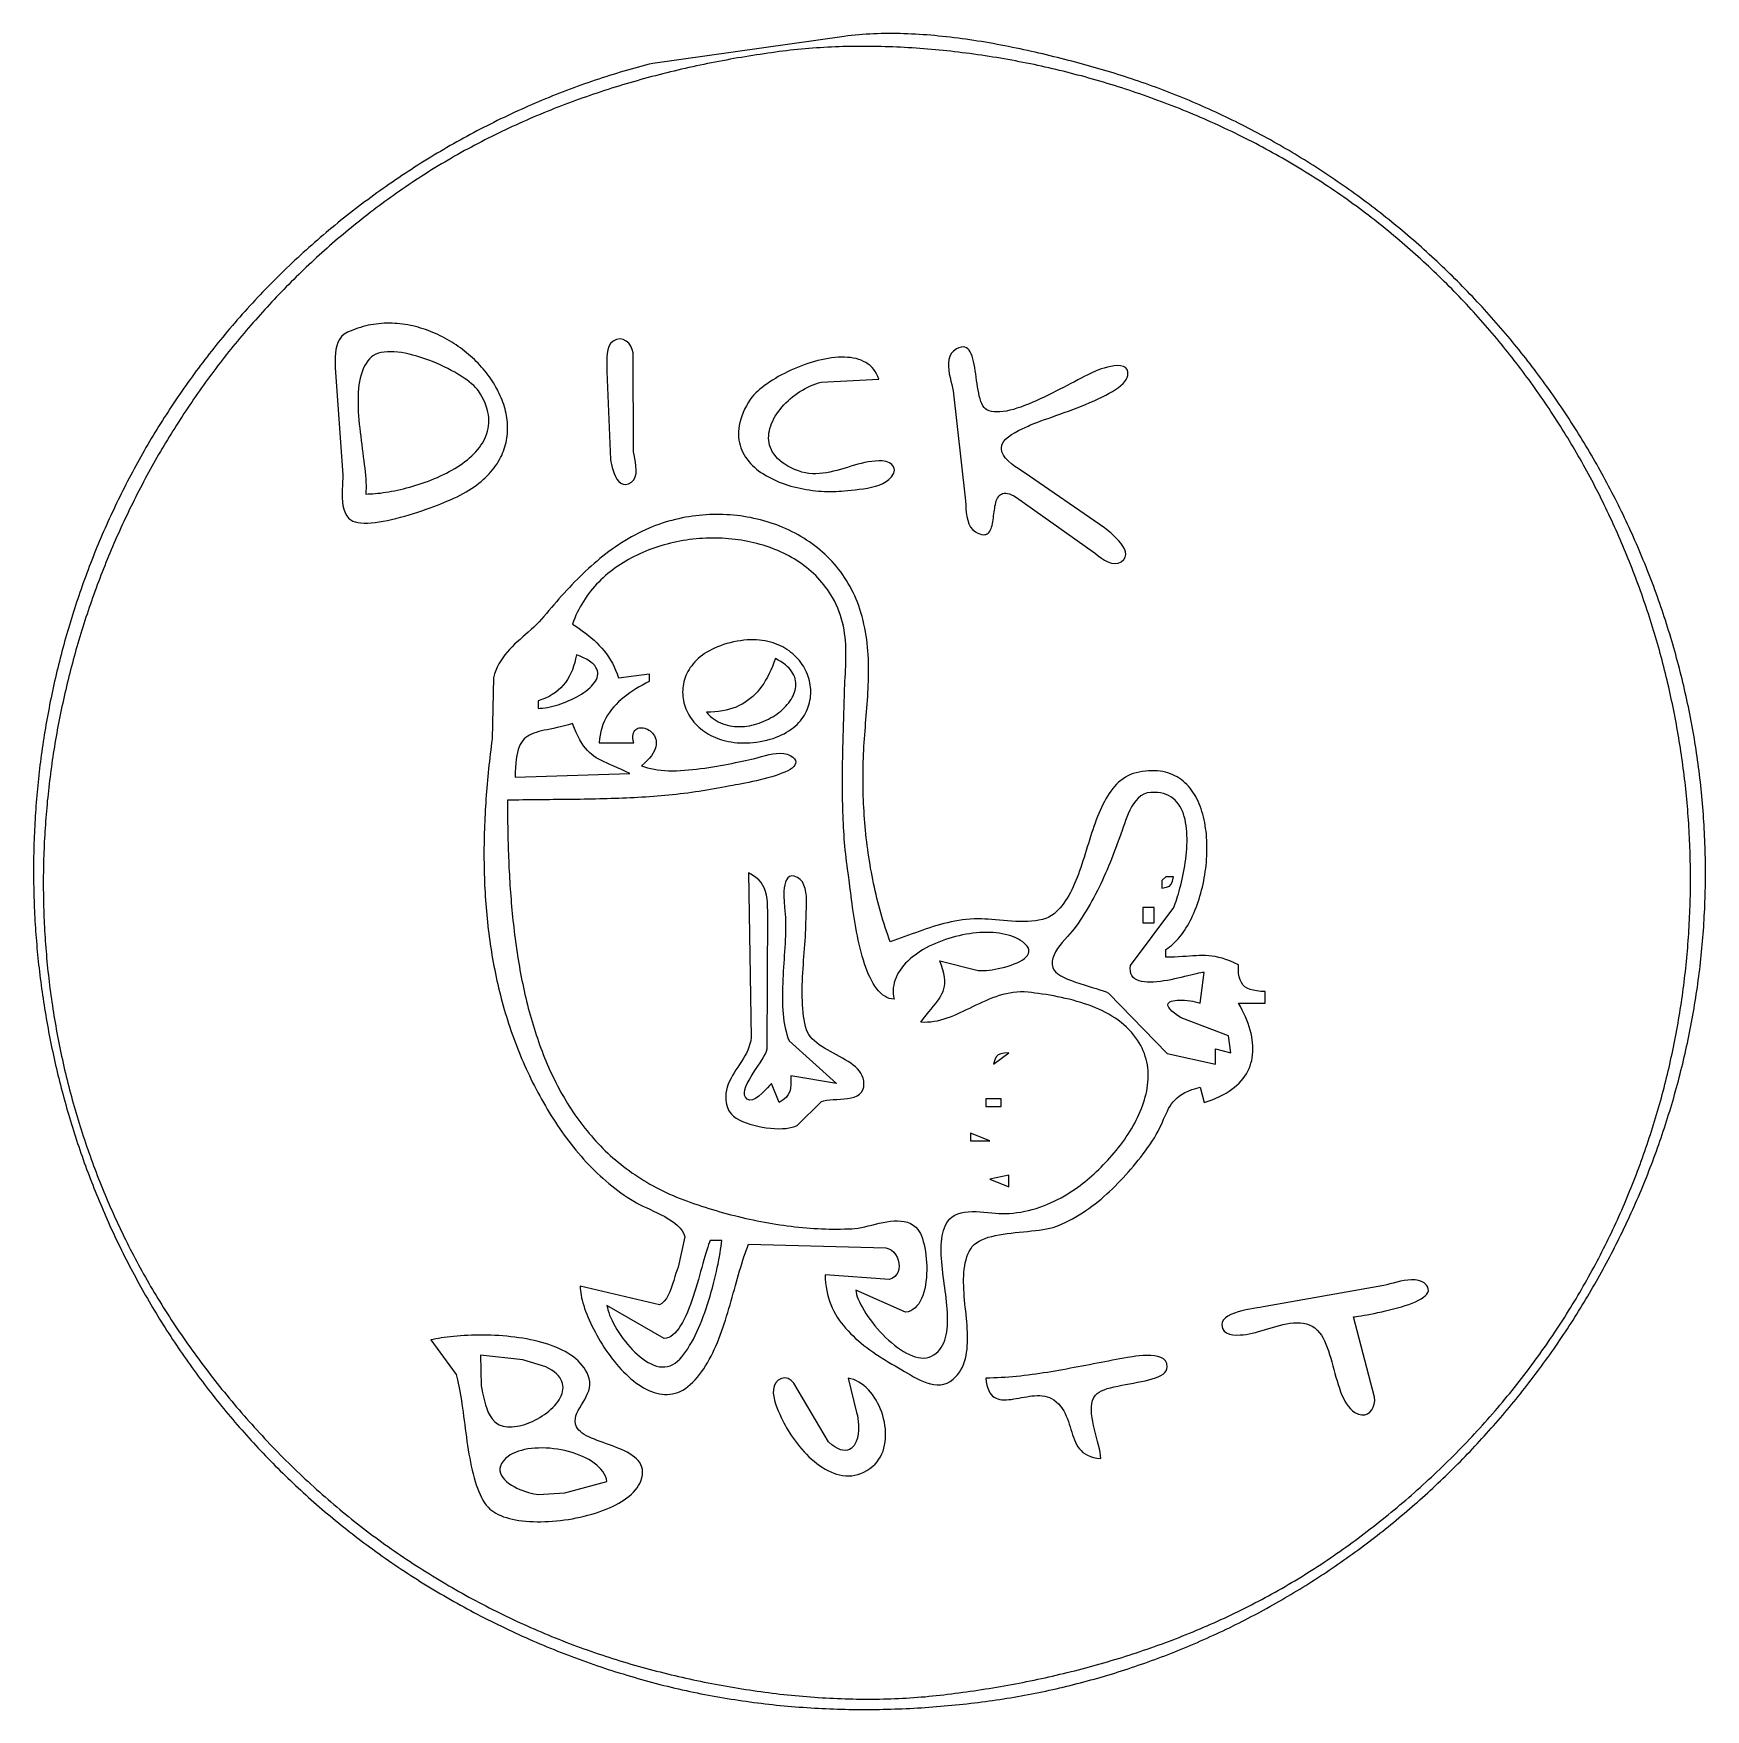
# Model space of a CAD drawing. Extents: x 8 to 445, y 7 to 445.
import ezdxf

# ---------------------------------------------------------------- set-up
doc = ezdxf.new("R2010")
doc.units = 0
doc.header["$MEASUREMENT"] = 0
doc.layers.add('STANDARD', color=18, linetype='CONTINUOUS')

msp = doc.modelspace()

# ---------------------------------------------------------------- linework, layer by layer
at = {"layer": 'STANDARD'}
for p, q in [((220, 444.5756), (170, 437.5247)), ((220.9397, 444.6932), (220, 444.5756)), ((221.8847, 444.8001), (220.9397, 444.6932)), ((222.8348, 444.8965), (221.8847, 444.8001)), ((223.7898, 444.9825), (222.8348, 444.8965)), ((224.7495, 445.0582), (223.7898, 444.9825)), ((225.7138, 445.1239), (224.7495, 445.0582)), ((226.6824, 445.1797), (225.7138, 445.1239)), ((227.6551, 445.2257), (226.6824, 445.1797)), ((228.6319, 445.2621), (227.6551, 445.2257)), ((229.6124, 445.289), (228.6319, 445.2621)), ((230.5966, 445.3067), (229.6124, 445.289)), ((231.5843, 445.3152), (230.5966, 445.3067)), ((232.5751, 445.3147), (231.5843, 445.3152)), ((233.5691, 445.3055), (232.5751, 445.3147)), ((234.566, 445.2875), (233.5691, 445.3055)), ((235.5656, 445.2611), (234.566, 445.2875)), ((236.5677, 445.2262), (235.5656, 445.2611)), ((237.5722, 445.1832), (236.5677, 445.2262)), ((238.5788, 445.1322), (237.5722, 445.1832)), ((239.5875, 445.0733), (238.5788, 445.1322)), ((240.5979, 445.0066), (239.5875, 445.0733)), ((241.61, 444.9324), (240.5979, 445.0066)), ((242.6236, 444.8508), (241.61, 444.9324)), ((243.6384, 444.7619), (242.6236, 444.8508)), ((244.6542, 444.6659), (243.6384, 444.7619)), ((245.671, 444.563), (244.6542, 444.6659)), ((246.6885, 444.4533), (245.671, 444.563)), ((247.7066, 444.337), (246.6885, 444.4533)), ((248.725, 444.2142), (247.7066, 444.337)), ((249.7436, 444.0851), (248.725, 444.2142)), ((250.7622, 443.9498), (249.7436, 444.0851)), ((251.7806, 443.8085), (250.7622, 443.9498)), ((252.7986, 443.6614), (251.7806, 443.8085)), ((253.8161, 443.5086), (252.7986, 443.6614)), ((254.8328, 443.3503), (253.8161, 443.5086)), ((255.8487, 443.1866), (254.8328, 443.3503)), ((256.8634, 443.0176), (255.8487, 443.1866)), ((257.8769, 442.8437), (256.8634, 443.0176)), ((258.8889, 442.6648), (257.8769, 442.8437)), ((259.8993, 442.4812), (258.8889, 442.6648)), ((260.9079, 442.2929), (259.8993, 442.4812)), ((261.9144, 442.1003), (260.9079, 442.2929)), ((187.2383, 438.0258), (186.2588, 437.8361)), ((188.2185, 438.2118), (187.2383, 438.0258)), ((189.1995, 438.3941), (188.2185, 438.2118)), ((190.1812, 438.5729), (189.1995, 438.3941)), ((191.1637, 438.7481), (190.1812, 438.5729)), ((192.1468, 438.9197), (191.1637, 438.7481)), ((193.1305, 439.0878), (192.1468, 438.9197)), ((194.115, 439.2523), (193.1305, 439.0878)), ((195.1, 439.4133), (194.115, 439.2523)), ((196.0856, 439.5707), (195.1, 439.4133)), ((197.0718, 439.7247), (196.0856, 439.5707)), ((198.0586, 439.8751), (197.0718, 439.7247)), ((199.0458, 440.0221), (198.0586, 439.8751)), ((200.0336, 440.1656), (199.0458, 440.0221)), ((201.0219, 440.3057), (200.0336, 440.1656)), ((202.0107, 440.4423), (201.0219, 440.3057)), ((203, 440.5756), (202.0107, 440.4423)), ((203.9584, 440.6997), (203, 440.5756)), ((204.9199, 440.8178), (203.9584, 440.6997)), ((205.8842, 440.9299), (204.9199, 440.8178)), ((206.8513, 441.036), (205.8842, 440.9299)), ((207.8211, 441.1362), (206.8513, 441.036)), ((208.7936, 441.2305), (207.8211, 441.1362)), ((209.7685, 441.3189), (208.7936, 441.2305)), ((210.7459, 441.4014), (209.7685, 441.3189)), ((211.7257, 441.4782), (210.7459, 441.4014)), ((212.7077, 441.5491), (211.7257, 441.4782)), ((213.6919, 441.6144), (212.7077, 441.5491)), ((214.6782, 441.6739), (213.6919, 441.6144)), ((215.6666, 441.7278), (214.6782, 441.6739)), ((216.6568, 441.776), (215.6666, 441.7278)), ((217.6488, 441.8187), (216.6568, 441.776)), ((218.6426, 441.8558), (217.6488, 441.8187)), ((219.6381, 441.8873), (218.6426, 441.8558)), ((220.6351, 441.9134), (219.6381, 441.8873)), ((221.6336, 441.934), (220.6351, 441.9134)), ((222.6334, 441.9491), (221.6336, 441.934)), ((223.6346, 441.9589), (222.6334, 441.9491)), ((224.637, 441.9634), (223.6346, 441.9589)), ((225.6405, 441.9625), (224.637, 441.9634)), ((226.6451, 441.9563), (225.6405, 441.9625)), ((227.6506, 441.9449), (226.6451, 441.9563)), ((228.6569, 441.9282), (227.6506, 441.9449)), ((229.6641, 441.9064), (228.6569, 441.9282)), ((230.6719, 441.8794), (229.6641, 441.9064)), ((231.6803, 441.8473), (230.6719, 441.8794)), ((232.6893, 441.8102), (231.6803, 441.8473)), ((233.6986, 441.768), (232.6893, 441.8102)), ((234.7083, 441.7207), (233.6986, 441.768)), ((235.7183, 441.6685), (234.7083, 441.7207)), ((236.7284, 441.6114), (235.7183, 441.6685)), ((237.7386, 441.5493), (236.7284, 441.6114)), ((238.7487, 441.4824), (237.7386, 441.5493)), ((239.7588, 441.4107), (238.7487, 441.4824)), ((240.7687, 441.3341), (239.7588, 441.4107)), ((241.7783, 441.2528), (240.7687, 441.3341)), ((242.7875, 441.1667), (241.7783, 441.2528)), ((243.7963, 441.076), (242.7875, 441.1667)), ((244.8045, 440.9806), (243.7963, 441.076)), ((245.8121, 440.8805), (244.8045, 440.9806)), ((246.819, 440.7759), (245.8121, 440.8805)), ((247.8251, 440.6667), (246.819, 440.7759)), ((248.8303, 440.5529), (247.8251, 440.6667)), ((249.8345, 440.4347), (248.8303, 440.5529)), ((250.8376, 440.312), (249.8345, 440.4347)), ((251.8396, 440.1849), (250.8376, 440.312)), ((252.8404, 440.0534), (251.8396, 440.1849)), ((253.8398, 439.9176), (252.8404, 440.0534)), ((254.8378, 439.7774), (253.8398, 439.9176)), ((255.8343, 439.633), (254.8378, 439.7774)), ((256.8291, 439.4843), (255.8343, 439.633)), ((257.8223, 439.3314), (256.8291, 439.4843)), ((258.8138, 439.1743), (257.8223, 439.3314)), ((259.8034, 439.0131), (258.8138, 439.1743)), ((260.791, 438.8477), (259.8034, 439.0131)), ((261.7766, 438.6783), (260.791, 438.8477)), ((262.7601, 438.5048), (261.7766, 438.6783)), ((262.9188, 441.9034), (261.9144, 442.1003)), ((263.7414, 438.3274), (262.7601, 438.5048)), ((263.9208, 441.7023), (262.9188, 441.9034)), ((264.7203, 438.1459), (263.7414, 438.3274)), ((264.9203, 441.4973), (263.9208, 441.7023)), ((265.6969, 437.9605), (264.7203, 438.1459)), ((265.917, 441.2885), (264.9203, 441.4973)), ((266.671, 437.7712), (265.6969, 437.9605)), ((266.9109, 441.076), (265.917, 441.2885)), ((267.9016, 440.8601), (266.9109, 441.076)), ((268.8891, 440.6408), (267.9016, 440.8601)), ((269.8731, 440.4183), (268.8891, 440.6408)), ((270.8535, 440.1929), (269.8731, 440.4183)), ((271.8301, 439.9645), (270.8535, 440.1929)), ((272.8027, 439.7335), (271.8301, 439.9645)), ((273.7711, 439.4998), (272.8027, 439.7335)), ((274.7351, 439.2638), (273.7711, 439.4998)), ((275.6946, 439.0256), (274.7351, 439.2638)), ((276.6494, 438.7853), (275.6946, 439.0256)), ((277.5993, 438.543), (276.6494, 438.7853)), ((278.5441, 438.299), (277.5993, 438.543)), ((279.4836, 438.0534), (278.5441, 438.299)), ((280.4177, 437.8063), (279.4836, 438.0534)), ((156.7703, 433.7166), (155.8341, 433.4093)), ((157.7077, 434.0193), (156.7703, 433.7166)), ((158.6464, 434.3173), (157.7077, 434.0193)), ((159.5864, 434.6107), (158.6464, 434.3173)), ((160.5275, 434.8993), (159.5864, 434.6107)), ((161.4698, 435.1833), (160.5275, 434.8993)), ((162.4133, 435.4625), (161.4698, 435.1833)), ((163.3578, 435.737), (162.4133, 435.4625)), ((164.3036, 436.0068), (163.3578, 435.737)), ((165.2503, 436.2717), (164.3036, 436.0068)), ((166.1982, 436.5319), (165.2503, 436.2717)), ((167.1471, 436.7873), (166.1982, 436.5319)), ((167.8208, 433.5247), (166.8609, 433.2596)), ((168.0971, 437.0379), (167.1471, 436.7873)), ((168.7819, 433.786), (167.8208, 433.5247)), ((169.048, 437.2837), (168.0971, 437.0379)), ((169.7441, 434.0434), (168.7819, 433.786)), ((170, 437.5247), (169.048, 437.2837)), ((170.7074, 434.2968), (169.7441, 434.0434)), ((171.6719, 434.5465), (170.7074, 434.2968)), ((172.6375, 434.7922), (171.6719, 434.5465)), ((173.6041, 435.0342), (172.6375, 434.7922)), ((174.5718, 435.2723), (173.6041, 435.0342)), ((175.5406, 435.5065), (174.5718, 435.2723)), ((176.5103, 435.737), (175.5406, 435.5065)), ((177.481, 435.9637), (176.5103, 435.737)), ((178.4527, 436.1867), (177.481, 435.9637)), ((179.4254, 436.4059), (178.4527, 436.1867)), ((180.399, 436.6213), (179.4254, 436.4059)), ((181.3734, 436.833), (180.399, 436.6213)), ((182.3488, 437.041), (181.3734, 436.833)), ((183.3251, 437.2453), (182.3488, 437.041)), ((184.3021, 437.4459), (183.3251, 437.2453)), ((185.28, 437.6428), (184.3021, 437.4459)), ((186.2588, 437.8361), (185.28, 437.6428)), ((267.6426, 437.5781), (266.671, 437.7712)), ((268.6115, 437.3811), (267.6426, 437.5781)), ((269.5777, 437.1803), (268.6115, 437.3811)), ((270.541, 436.9757), (269.5777, 437.1803)), ((271.5015, 436.7674), (270.541, 436.9757)), ((272.4589, 436.5555), (271.5015, 436.7674)), ((273.4133, 436.3398), (272.4589, 436.5555)), ((274.3644, 436.1205), (273.4133, 436.3398)), ((275.3124, 435.8977), (274.3644, 436.1205)), ((276.2569, 435.6712), (275.3124, 435.8977)), ((277.1981, 435.4413), (276.2569, 435.6712)), ((278.1357, 435.2079), (277.1981, 435.4413)), ((279.0697, 434.971), (278.1357, 435.2079)), ((280, 434.7307), (279.0697, 434.971)), ((280.9676, 434.4762), (280, 434.7307)), ((281.3461, 437.558), (280.4177, 437.8063)), ((281.9342, 434.2178), (280.9676, 434.4762)), ((282.2687, 437.3085), (281.3461, 437.558)), ((282.8996, 433.9553), (281.9342, 434.2178)), ((283.1854, 437.058), (282.2687, 437.3085)), ((283.8639, 433.6888), (282.8996, 433.9553)), ((284.0958, 436.8066), (283.1854, 437.058)), ((284.8271, 433.4182), (283.8639, 433.6888)), ((285, 436.5548), (284.0958, 436.8066)), ((285.9233, 436.294), (285, 436.5548)), ((286.8449, 436.0292), (285.9233, 436.294)), ((287.7647, 435.7604), (286.8449, 436.0292)), ((288.6827, 435.4877), (287.7647, 435.7604)), ((289.599, 435.211), (288.6827, 435.4877)), ((290.5135, 434.9304), (289.599, 435.211)), ((291.4261, 434.6459), (290.5135, 434.9304)), ((292.337, 434.3574), (291.4261, 434.6459)), ((293.2461, 434.065), (292.337, 434.3574)), ((294.1533, 433.7688), (293.2461, 434.065)), ((295.0587, 433.4686), (294.1533, 433.7688)), ((144.7055, 429.3651), (143.7876, 428.9989)), ((145.6249, 429.7269), (144.7055, 429.3651)), ((146.5459, 430.0842), (145.6249, 429.7269)), ((147.4684, 430.4371), (146.5459, 430.0842)), ((148.3923, 430.7855), (147.4684, 430.4371)), ((149.3176, 431.1294), (148.3923, 430.7855)), ((150.2444, 431.4687), (149.3176, 431.1294)), ((151.1726, 431.8036), (150.2444, 431.4687)), ((152.1022, 432.1339), (151.1726, 431.8036)), ((153.0332, 432.4596), (152.1022, 432.1339)), ((153.5574, 429.1289), (152.6176, 428.8034)), ((153.9655, 432.7808), (153.0332, 432.4596)), ((154.4987, 429.4503), (153.5574, 429.1289)), ((154.8991, 433.0973), (153.9655, 432.7808)), ((155.4414, 429.7675), (154.4987, 429.4503)), ((155.8341, 433.4093), (154.8991, 433.0973)), ((156.3856, 430.0807), (155.4414, 429.7675)), ((157.3312, 430.3898), (156.3856, 430.0807)), ((158.2782, 430.6948), (157.3312, 430.3898)), ((159.2265, 430.9958), (158.2782, 430.6948)), ((160.1763, 431.2927), (159.2265, 430.9958)), ((161.1274, 431.5857), (160.1763, 431.2927)), ((162.0798, 431.8746), (161.1274, 431.5857)), ((163.0335, 432.1595), (162.0798, 431.8746)), ((163.9885, 432.4405), (163.0335, 432.1595)), ((164.9447, 432.7174), (163.9885, 432.4405)), ((165.9022, 432.9905), (164.9447, 432.7174)), ((166.8609, 433.2596), (165.9022, 432.9905)), ((285.789, 433.1435), (284.8271, 433.4182)), ((286.7498, 432.8648), (285.789, 433.1435)), ((287.7093, 432.582), (286.7498, 432.8648)), ((288.6675, 432.2952), (287.7093, 432.582)), ((289.6245, 432.0043), (288.6675, 432.2952)), ((290.5803, 431.7094), (289.6245, 432.0043)), ((291.5347, 431.4103), (290.5803, 431.7094)), ((292.4877, 431.1072), (291.5347, 431.4103)), ((293.4394, 430.8), (292.4877, 431.1072)), ((294.3897, 430.4888), (293.4394, 430.8)), ((295.3387, 430.1734), (294.3897, 430.4888)), ((295.9623, 433.1646), (295.0587, 433.4686)), ((296.2862, 429.8539), (295.3387, 430.1734)), ((296.864, 432.8567), (295.9623, 433.1646)), ((297.2322, 429.5304), (296.2862, 429.8539)), ((297.7639, 432.545), (296.864, 432.8567)), ((298.1768, 429.2028), (297.2322, 429.5304)), ((298.6619, 432.2294), (297.7639, 432.545)), ((299.1199, 428.8711), (298.1768, 429.2028)), ((299.558, 431.91), (298.6619, 432.2294)), ((300.4522, 431.5867), (299.558, 431.91)), ((301.3446, 431.2597), (300.4522, 431.5867)), ((302.235, 430.9289), (301.3446, 431.2597)), ((303.1236, 430.5942), (302.235, 430.9289)), ((304.0102, 430.2558), (303.1236, 430.5942)), ((304.8949, 429.9137), (304.0102, 430.2558)), ((305.7777, 429.5678), (304.8949, 429.9137)), ((306.6585, 429.2181), (305.7777, 429.5678)), ((307.5374, 428.8647), (306.6585, 429.2181)), ((134.6976, 425.0961), (133.7979, 424.6821)), ((135.599, 425.5058), (134.6976, 425.0961)), ((136.5021, 425.9112), (135.599, 425.5058)), ((137.407, 426.3124), (136.5021, 425.9112)), ((138.3136, 426.7092), (137.407, 426.3124)), ((139.2218, 427.1017), (138.3136, 426.7092)), ((140.1317, 427.4899), (139.2218, 427.1017)), ((141.0433, 427.8737), (140.1317, 427.4899)), ((141.9565, 428.2532), (141.0433, 427.8737)), ((142.3841, 424.9475), (141.4638, 424.5715)), ((142.8712, 428.6282), (141.9565, 428.2532)), ((143.3062, 425.3191), (142.3841, 424.9475)), ((143.7876, 428.9989), (142.8712, 428.6282)), ((144.23, 425.6866), (143.3062, 425.3191)), ((145.1554, 426.0497), (144.23, 425.6866)), ((146.0826, 426.4086), (145.1554, 426.0497)), ((147.0114, 426.7633), (146.0826, 426.4086)), ((147.9418, 427.1138), (147.0114, 426.7633)), ((148.8738, 427.4601), (147.9418, 427.1138)), ((149.8074, 427.8022), (148.8738, 427.4601)), ((150.7426, 428.1401), (149.8074, 427.8022)), ((151.6794, 428.4738), (150.7426, 428.1401)), ((152.6176, 428.8034), (151.6794, 428.4738)), ((300.0616, 428.5352), (299.1199, 428.8711)), ((301.0016, 428.1953), (300.0616, 428.5352)), ((301.9402, 427.8513), (301.0016, 428.1953)), ((302.8771, 427.5031), (301.9402, 427.8513)), ((303.8125, 427.1509), (302.8771, 427.5031)), ((304.7462, 426.7945), (303.8125, 427.1509)), ((305.6783, 426.434), (304.7462, 426.7945)), ((306.6088, 426.0694), (305.6783, 426.434)), ((307.5375, 425.7006), (306.6088, 426.0694)), ((308.4143, 428.5076), (307.5374, 428.8647)), ((308.4646, 425.3278), (307.5375, 425.7006)), ((309.2892, 428.1468), (308.4143, 428.5076)), ((309.3899, 424.9508), (308.4646, 425.3278)), ((310.1622, 427.7823), (309.2892, 428.1468)), ((310.3135, 424.5696), (309.3899, 424.9508)), ((311.0332, 427.4141), (310.1622, 427.7823)), ((311.9021, 427.0422), (311.0332, 427.4141)), ((312.7691, 426.6667), (311.9021, 427.0422)), ((313.6341, 426.2875), (312.7691, 426.6667)), ((314.497, 425.9047), (313.6341, 426.2875)), ((315.358, 425.5182), (314.497, 425.9047)), ((316.2168, 425.1281), (315.358, 425.5182)), ((317.0737, 424.7344), (316.2168, 425.1281)), ((125.7842, 420.7672), (124.9034, 420.3114)), ((126.667, 421.2188), (125.7842, 420.7672)), ((127.5517, 421.6663), (126.667, 421.2188)), ((128.4384, 422.1097), (127.5517, 421.6663)), ((129.327, 422.5489), (128.4384, 422.1097)), ((130.2175, 422.9839), (129.327, 422.5489)), ((131.1098, 423.4148), (130.2175, 422.9839)), ((132.004, 423.8414), (131.1098, 423.4148)), ((132.3605, 420.573), (131.4606, 420.149)), ((132.9001, 424.2639), (132.004, 423.8414)), ((133.2623, 420.9926), (132.3605, 420.573)), ((133.7979, 424.6821), (132.9001, 424.2639)), ((134.1661, 421.4078), (133.2623, 420.9926)), ((135.0718, 421.8185), (134.1661, 421.4078)), ((135.9794, 422.2249), (135.0718, 421.8185)), ((136.8889, 422.6269), (135.9794, 422.2249)), ((137.8003, 423.0245), (136.8889, 422.6269)), ((138.7135, 423.4177), (137.8003, 423.0245)), ((139.6285, 423.8066), (138.7135, 423.4177)), ((140.5452, 424.1912), (139.6285, 423.8066)), ((141.4638, 424.5715), (140.5452, 424.1912)), ((311.2354, 424.1844), (310.3135, 424.5696)), ((312.1554, 423.795), (311.2354, 424.1844)), ((313.0737, 423.4014), (312.1554, 423.795)), ((313.9901, 423.0037), (313.0737, 423.4014)), ((314.9046, 422.6019), (313.9901, 423.0037)), ((315.8173, 422.1959), (314.9046, 422.6019)), ((316.7281, 421.7857), (315.8173, 422.1959)), ((317.637, 421.3714), (316.7281, 421.7857)), ((317.9285, 424.3371), (317.0737, 424.7344)), ((318.5439, 420.9529), (317.637, 421.3714)), ((318.7812, 423.9363), (317.9285, 424.3371)), ((319.4489, 420.5303), (318.5439, 420.9529)), ((319.6318, 423.5318), (318.7812, 423.9363)), ((320.3519, 420.1035), (319.4489, 420.5303)), ((320.4804, 423.1238), (319.6318, 423.5318)), ((321.3269, 422.7122), (320.4804, 423.1238)), ((322.1712, 422.2971), (321.3269, 422.7122)), ((323.0135, 421.8785), (322.1712, 422.2971)), ((323.8537, 421.4563), (323.0135, 421.8785)), ((324.6917, 421.0306), (323.8537, 421.4563)), ((325.5276, 420.6015), (324.6917, 421.0306)), ((326.3613, 420.1688), (325.5276, 420.6015)), ((117.0686, 416.0279), (116.2087, 415.532)), ((117.9306, 416.5198), (117.0686, 416.0279)), ((118.7949, 417.0078), (117.9306, 416.5198)), ((119.6612, 417.4918), (118.7949, 417.0078)), ((120.5297, 417.9718), (119.6612, 417.4918)), ((121.4004, 418.4478), (120.5297, 417.9718)), ((122.273, 418.9198), (121.4004, 418.4478)), ((123.1478, 419.3878), (122.273, 418.9198)), ((123.4533, 416.1308), (122.5742, 415.6616)), ((124.0246, 419.8516), (123.1478, 419.3878)), ((124.3346, 416.5954), (123.4533, 416.1308)), ((124.9034, 420.3114), (124.0246, 419.8516)), ((125.218, 417.0554), (124.3346, 416.5954)), ((126.1036, 417.5109), (125.218, 417.0554)), ((126.9913, 417.9618), (126.1036, 417.5109)), ((127.8811, 418.4082), (126.9913, 417.9618)), ((128.7729, 418.8502), (127.8811, 418.4082)), ((129.6668, 419.2876), (128.7729, 418.8502)), ((130.5627, 419.7205), (129.6668, 419.2876)), ((131.4606, 420.149), (130.5627, 419.7205)), ((321.2528, 419.6725), (320.3519, 420.1035)), ((322.1518, 419.2373), (321.2528, 419.6725)), ((323.0487, 418.798), (322.1518, 419.2373)), ((323.9436, 418.3545), (323.0487, 418.798)), ((324.8363, 417.9068), (323.9436, 418.3545)), ((325.727, 417.4549), (324.8363, 417.9068)), ((326.6155, 416.9989), (325.727, 417.4549)), ((327.193, 419.7327), (326.3613, 420.1688)), ((327.5018, 416.5386), (326.6155, 416.9989)), ((328.0224, 419.2931), (327.193, 419.7327)), ((328.386, 416.0741), (327.5018, 416.5386)), ((328.8497, 418.85), (328.0224, 419.2931)), ((329.268, 415.6055), (328.386, 416.0741)), ((329.6748, 418.4035), (328.8497, 418.85)), ((330.4977, 417.9536), (329.6748, 418.4035)), ((331.3184, 417.5003), (330.4977, 417.9536)), ((332.137, 417.0435), (331.3184, 417.5003)), ((332.9533, 416.5833), (332.137, 417.0435)), ((333.7674, 416.1198), (332.9533, 416.5833)), ((334.5793, 415.6529), (333.7674, 416.1198)), ((110.2527, 411.9517), (109.4111, 411.4248)), ((111.0966, 412.4748), (110.2527, 411.9517)), ((111.9429, 412.994), (111.0966, 412.4748)), ((112.7915, 413.5094), (111.9429, 412.994)), ((113.6424, 414.0209), (112.7915, 413.5094)), ((114.4956, 414.5285), (113.6424, 414.0209)), ((115.3511, 415.0322), (114.4956, 414.5285)), ((115.6216, 411.7418), (114.7629, 411.2308)), ((116.2087, 415.532), (115.3511, 415.0322)), ((116.4827, 412.2481), (115.6216, 411.7418)), ((117.346, 412.7497), (116.4827, 412.2481)), ((118.2117, 413.2466), (117.346, 412.7497)), ((119.0797, 413.7389), (118.2117, 413.2466)), ((119.95, 414.2265), (119.0797, 413.7389)), ((120.8225, 414.7095), (119.95, 414.2265)), ((121.6972, 415.1878), (120.8225, 414.7095)), ((122.5742, 415.6616), (121.6972, 415.1878)), ((330.1478, 415.1326), (329.268, 415.6055)), ((331.0253, 414.6556), (330.1478, 415.1326)), ((331.9006, 414.1743), (331.0253, 414.6556)), ((332.7735, 413.6888), (331.9006, 414.1743)), ((333.6442, 413.1991), (332.7735, 413.6888)), ((334.5126, 412.7052), (333.6442, 413.1991)), ((335.3786, 412.2071), (334.5126, 412.7052)), ((335.3889, 415.1826), (334.5793, 415.6529)), ((336.2422, 411.7047), (335.3786, 412.2071)), ((336.1963, 414.7089), (335.3889, 415.1826)), ((337.0014, 414.232), (336.1963, 414.7089)), ((337.1035, 411.1982), (336.2422, 411.7047)), ((337.8043, 413.7516), (337.0014, 414.232)), ((338.6049, 413.268), (337.8043, 413.7516)), ((339.4033, 412.7811), (338.6049, 413.268)), ((340.1993, 412.2908), (339.4033, 412.7811)), ((340.993, 411.7973), (340.1993, 412.2908)), ((341.7845, 411.3005), (340.993, 411.7973)), ((103.5876, 407.6311), (102.7656, 407.0743)), ((104.4121, 408.1843), (103.5876, 407.6311)), ((105.2391, 408.7337), (104.4121, 408.1843)), ((106.0686, 409.2795), (105.2391, 408.7337)), ((106.9006, 409.8215), (106.0686, 409.2795)), ((107.735, 410.3597), (106.9006, 409.8215)), ((108.5718, 410.8942), (107.735, 410.3597)), ((108.8197, 407.5211), (107.9806, 406.972)), ((109.4111, 411.4248), (108.5718, 410.8942)), ((109.6613, 408.0654), (108.8197, 407.5211)), ((110.5055, 408.6049), (109.6613, 408.0654)), ((111.3521, 409.1396), (110.5055, 408.6049)), ((112.2012, 409.6695), (111.3521, 409.1396)), ((113.0527, 410.1947), (112.2012, 409.6695)), ((113.9066, 410.7151), (113.0527, 410.1947)), ((114.7629, 411.2308), (113.9066, 410.7151)), ((337.9623, 410.6874), (337.1035, 411.1982)), ((338.8187, 410.1723), (337.9623, 410.6874)), ((339.6726, 409.6531), (338.8187, 410.1723)), ((340.5241, 409.1295), (339.6726, 409.6531)), ((341.3731, 408.6018), (340.5241, 409.1295)), ((342.2195, 408.0698), (341.3731, 408.6018)), ((342.5736, 410.8004), (341.7845, 411.3005)), ((343.0634, 407.5335), (342.2195, 408.0698)), ((343.3604, 410.2971), (342.5736, 410.8004)), ((343.9047, 406.9931), (343.0634, 407.5335)), ((344.1449, 409.7905), (343.3604, 410.2971)), ((344.927, 409.2807), (344.1449, 409.7905)), ((345.7068, 408.7677), (344.927, 409.2807)), ((346.4842, 408.2514), (345.7068, 408.7677)), ((347.2593, 407.732), (346.4842, 408.2514)), ((348.032, 407.2093), (347.2593, 407.732)), ((97.0842, 403.0743), (96.2832, 402.4885)), ((97.8879, 403.6566), (97.0842, 403.0743)), ((98.6943, 404.2352), (97.8879, 403.6566)), ((99.5033, 404.8103), (98.6943, 404.2352)), ((100.315, 405.3818), (99.5033, 404.8103)), ((101.1293, 405.9496), (100.315, 405.3818)), ((101.9462, 406.5138), (101.1293, 405.9496)), ((102.2393, 403.0358), (101.4816, 402.4931)), ((102.7656, 407.0743), (101.9462, 406.5138)), ((103, 403.5756), (102.2393, 403.0358)), ((103.8235, 404.1538), (103, 403.5756)), ((104.6497, 404.7272), (103.8235, 404.1538)), ((105.4786, 405.2957), (104.6497, 404.7272)), ((106.31, 405.8593), (105.4786, 405.2957)), ((107.144, 406.4181), (106.31, 405.8593)), ((107.9806, 406.972), (107.144, 406.4181)), ((344.7435, 406.4483), (343.9047, 406.9931)), ((345.5796, 405.8993), (344.7435, 406.4483)), ((346.4132, 405.346), (345.5796, 405.8993)), ((347.244, 404.7885), (346.4132, 405.346)), ((348.0722, 404.2267), (347.244, 404.7885)), ((348.8023, 406.6835), (348.032, 407.2093)), ((348.8977, 403.6606), (348.0722, 404.2267)), ((349.5702, 406.1546), (348.8023, 406.6835)), ((349.7205, 403.0903), (348.8977, 403.6606)), ((350.3357, 405.6224), (349.5702, 406.1546)), ((350.5406, 402.5157), (349.7205, 403.0903)), ((351.0988, 405.0872), (350.3357, 405.6224)), ((351.8595, 404.5488), (351.0988, 405.0872)), ((352.6178, 404.0072), (351.8595, 404.5488)), ((353.3736, 403.4626), (352.6178, 404.0072)), ((354.127, 402.9149), (353.3736, 403.4626)), ((354.878, 402.364), (354.127, 402.9149)), ((91.5349, 398.8997), (90.7533, 398.2893)), ((92.3193, 399.5065), (91.5349, 398.8997)), ((93.1065, 400.1099), (92.3193, 399.5065)), ((93.8965, 400.7098), (93.1065, 400.1099)), ((94.6893, 401.3062), (93.8965, 400.7098)), ((95.4849, 401.8991), (94.6893, 401.3062)), ((96.2832, 402.4885), (95.4849, 401.8991)), ((96.2589, 398.6114), (95.5244, 398.0452)), ((96.9962, 399.1747), (96.2589, 398.6114)), ((97.7365, 399.7351), (96.9962, 399.1747)), ((98.4797, 400.2926), (97.7365, 399.7351)), ((99.2258, 400.8471), (98.4797, 400.2926)), ((99.9749, 401.3987), (99.2258, 400.8471)), ((100.7268, 401.9474), (99.9749, 401.3987)), ((101.4816, 402.4931), (100.7268, 401.9474)), ((351.3579, 401.9368), (350.5406, 402.5157)), ((352.1724, 401.3536), (351.3579, 401.9368)), ((352.9841, 400.7662), (352.1724, 401.3536)), ((353.793, 400.1744), (352.9841, 400.7662)), ((354.5991, 399.5784), (353.793, 400.1744)), ((355.4023, 398.9781), (354.5991, 399.5784)), ((355.6264, 401.8101), (354.878, 402.364)), ((356.2026, 398.3735), (355.4023, 398.9781)), ((356.3725, 401.2532), (355.6264, 401.8101)), ((357.116, 400.6931), (356.3725, 401.2532)), ((357.857, 400.1301), (357.116, 400.6931)), ((358.5956, 399.564), (357.857, 400.1301)), ((359.3316, 398.9948), (358.5956, 399.564)), ((360.0652, 398.4227), (359.3316, 398.9948)), ((86.1248, 394.5558), (85.3637, 393.9217)), ((86.8888, 395.1865), (86.1248, 394.5558)), ((87.6559, 395.8138), (86.8888, 395.1865)), ((88.4259, 396.4378), (87.6559, 395.8138)), ((89.1988, 397.0584), (88.4259, 396.4378)), ((89.9746, 397.6756), (89.1988, 397.0584)), ((90.7533, 398.2893), (89.9746, 397.6756)), ((91.1792, 394.588), (90.4652, 394.002)), ((91.896, 395.1713), (91.1792, 394.588)), ((92.6158, 395.7518), (91.896, 395.1713)), ((93.3386, 396.3294), (92.6158, 395.7518)), ((94.0643, 396.9042), (93.3386, 396.3294)), ((94.7929, 397.4761), (94.0643, 396.9042)), ((95.5244, 398.0452), (94.7929, 397.4761)), ((357, 397.7646), (356.2026, 398.3735)), ((357.7475, 397.1879), (357, 397.7646)), ((358.4919, 396.6084), (357.7475, 397.1879)), ((359.2331, 396.026), (358.4919, 396.6084)), ((359.9711, 395.4407), (359.2331, 396.026)), ((360.706, 394.8525), (359.9711, 395.4407)), ((360.7962, 397.8476), (360.0652, 398.4227)), ((361.4377, 394.2615), (360.706, 394.8525)), ((361.5247, 397.2694), (360.7962, 397.8476)), ((362.1662, 393.6676), (361.4377, 394.2615)), ((362.2506, 396.6883), (361.5247, 397.2694)), ((362.974, 396.1043), (362.2506, 396.6883)), ((363.6949, 395.5172), (362.974, 396.1043)), ((364.4132, 394.9273), (363.6949, 395.5172)), ((365.1289, 394.3344), (364.4132, 394.9273)), ((365.842, 393.7385), (365.1289, 394.3344)), ((80.8612, 390.0481), (80.1217, 389.391)), ((81.6039, 390.7018), (80.8612, 390.0481)), ((82.3497, 391.3524), (81.6039, 390.7018)), ((83.0986, 391.9996), (82.3497, 391.3524)), ((83.8506, 392.6436), (83.0986, 391.9996)), ((84.6056, 393.2843), (83.8506, 392.6436)), ((85.3637, 393.9217), (84.6056, 393.2843)), ((85.5504, 389.8221), (84.8601, 389.2141)), ((86.2436, 390.4275), (85.5504, 389.8221)), ((86.9399, 391.0301), (86.2436, 390.4275)), ((87.639, 391.63), (86.9399, 391.0301)), ((88.3411, 392.2271), (87.639, 391.63)), ((89.0462, 392.8215), (88.3411, 392.2271)), ((89.7543, 393.4131), (89.0462, 392.8215)), ((90.4652, 394.002), (89.7543, 393.4131)), ((362.8915, 393.0708), (362.1662, 393.6676)), ((363.6136, 392.4713), (362.8915, 393.0708)), ((364.3326, 391.8689), (363.6136, 392.4713)), ((365.0483, 391.2637), (364.3326, 391.8689)), ((365.7609, 390.6558), (365.0483, 391.2637)), ((366.4703, 390.0451), (365.7609, 390.6558)), ((366.5526, 393.1398), (365.842, 393.7385)), ((367.1765, 389.4316), (366.4703, 390.0451)), ((367.2605, 392.5382), (366.5526, 393.1398)), ((367.9659, 391.9336), (367.2605, 392.5382)), ((368.6686, 391.3262), (367.9659, 391.9336)), ((369.3687, 390.7159), (368.6686, 391.3262)), ((370.0662, 390.1028), (369.3687, 390.7159)), ((370.761, 389.4868), (370.0662, 390.1028)), ((75.7514, 385.382), (75.0344, 384.7028)), ((76.4717, 386.058), (75.7514, 385.382)), ((77.1953, 386.731), (76.4717, 386.058)), ((77.9221, 387.4008), (77.1953, 386.731)), ((78.6521, 388.0674), (77.9221, 387.4008)), ((79.3853, 388.7308), (78.6521, 388.0674)), ((80.1217, 389.391), (79.3853, 388.7308)), ((80.781, 385.51), (80.1116, 384.8835)), ((81.4534, 386.134), (80.781, 385.51)), ((82.1288, 386.7553), (81.4534, 386.134)), ((82.8072, 387.374), (82.1288, 386.7553)), ((83.4885, 387.99), (82.8072, 387.374)), ((84.1728, 388.6034), (83.4885, 387.99)), ((84.8601, 389.2141), (84.1728, 388.6034)), ((367.8794, 388.8154), (367.1765, 389.4316)), ((368.5792, 388.1964), (367.8794, 388.8154)), ((369.2758, 387.5748), (368.5792, 388.1964)), ((369.9692, 386.9504), (369.2758, 387.5748)), ((370.6593, 386.3233), (369.9692, 386.9504)), ((371.3463, 385.6936), (370.6593, 386.3233)), ((371.4532, 388.868), (370.761, 389.4868)), ((372.03, 385.0612), (371.3463, 385.6936)), ((372.1427, 388.2464), (371.4532, 388.868)), ((372.8296, 387.6219), (372.1427, 388.2464)), ((373.5138, 386.9947), (372.8296, 387.6219)), ((374.1952, 386.3646), (373.5138, 386.9947)), ((374.8741, 385.7318), (374.1952, 386.3646)), ((375.5502, 385.0962), (374.8741, 385.7318)), ((71.4995, 381.2605), (70.8026, 380.5629)), ((72.1997, 381.9551), (71.4995, 381.2605)), ((72.9034, 382.6466), (72.1997, 381.9551)), ((73.6104, 383.3351), (72.9034, 382.6466)), ((74.3207, 384.0205), (73.6104, 383.3351)), ((75.0344, 384.7028), (74.3207, 384.0205)), ((76.1582, 381.07), (75.5098, 380.4256)), ((76.8096, 381.712), (76.1582, 381.07)), ((77.464, 382.3514), (76.8096, 381.712)), ((78.1214, 382.9883), (77.464, 382.3514)), ((78.7818, 383.6226), (78.1214, 382.9883)), ((79.4452, 384.2543), (78.7818, 383.6226)), ((80.1116, 384.8835), (79.4452, 384.2543)), ((372.7106, 384.4261), (372.03, 385.0612)), ((373.3879, 383.7884), (372.7106, 384.4261)), ((374.062, 383.1481), (373.3879, 383.7884)), ((374.7328, 382.5051), (374.062, 383.1481)), ((375.4005, 381.8596), (374.7328, 382.5051)), ((376.0649, 381.2114), (375.4005, 381.8596)), ((376.2235, 384.4579), (375.5502, 385.0962)), ((376.7261, 380.5607), (376.0649, 381.2114)), ((376.8942, 383.8168), (376.2235, 384.4579)), ((377.5622, 383.173), (376.8942, 383.8168)), ((378.2274, 382.5264), (377.5622, 383.173)), ((378.8899, 381.8772), (378.2274, 382.5264)), ((379.5496, 381.2252), (378.8899, 381.8772)), ((380.2065, 380.5706), (379.5496, 381.2252)), ((67.3703, 377.0301), (66.6944, 376.3147)), ((68.0498, 377.7426), (67.3703, 377.0301)), ((68.7328, 378.4522), (68.0498, 377.7426)), ((69.4193, 379.1587), (68.7328, 378.4522)), ((70.1092, 379.8623), (69.4193, 379.1587)), ((70.8026, 380.5629), (70.1092, 379.8623)), ((72.3133, 377.1658), (71.6831, 376.5065)), ((72.9466, 377.8227), (72.3133, 377.1658)), ((73.5828, 378.4771), (72.9466, 377.8227)), ((74.2222, 379.1291), (73.5828, 378.4771)), ((74.8645, 379.7786), (74.2222, 379.1291)), ((75.5098, 380.4256), (74.8645, 379.7786)), ((377.384, 379.9075), (376.7261, 380.5607)), ((378.0388, 379.2517), (377.384, 379.9075)), ((378.6902, 378.5933), (378.0388, 379.2517)), ((379.3385, 377.9324), (378.6902, 378.5933)), ((379.9835, 377.2691), (379.3385, 377.9324)), ((380.6253, 376.6032), (379.9835, 377.2691)), ((380.8607, 379.9132), (380.2065, 380.5706)), ((381.2638, 375.9348), (380.6253, 376.6032)), ((381.5121, 379.2532), (380.8607, 379.9132)), ((382.1607, 378.5906), (381.5121, 379.2532)), ((382.8065, 377.9253), (382.1607, 378.5906)), ((383.4496, 377.2573), (382.8065, 377.9253)), ((384.0898, 376.5868), (383.4496, 377.2573)), ((384.7272, 375.9136), (384.0898, 376.5868)), ((63.3686, 372.6942), (62.7144, 371.9615)), ((64.0265, 373.424), (63.3686, 372.6942)), ((64.6881, 374.151), (64.0265, 373.424)), ((65.3533, 374.8751), (64.6881, 374.151)), ((66.0221, 375.5964), (65.3533, 374.8751)), ((66.6944, 376.3147), (66.0221, 375.5964)), ((67.9656, 372.4998), (67.3567, 371.8237)), ((68.5776, 373.1736), (67.9656, 372.4998)), ((69.1926, 373.8449), (68.5776, 373.1736)), ((69.8106, 374.5139), (69.1926, 373.8449)), ((70.4317, 375.1805), (69.8106, 374.5139)), ((71.0559, 375.8447), (70.4317, 375.1805)), ((71.6831, 376.5065), (71.0559, 375.8447)), ((381.8991, 375.264), (381.2638, 375.9348)), ((382.5311, 374.5907), (381.8991, 375.264)), ((383.1599, 373.915), (382.5311, 374.5907)), ((383.7854, 373.2368), (383.1599, 373.915)), ((384.4077, 372.5562), (383.7854, 373.2368)), ((385.0267, 371.8733), (384.4077, 372.5562)), ((385.3617, 375.2378), (384.7272, 375.9136)), ((385.9934, 374.5595), (385.3617, 375.2378)), ((386.6223, 373.8785), (385.9934, 374.5595)), ((387.2483, 373.195), (386.6223, 373.8785)), ((387.8714, 372.5089), (387.2483, 373.195)), ((388.4917, 371.8203), (387.8714, 372.5089)), ((59.4988, 368.2562), (58.867, 367.5068)), ((60.1344, 369.0028), (59.4988, 368.2562)), ((60.7738, 369.7467), (60.1344, 369.0028)), ((61.4169, 370.4877), (60.7738, 369.7467)), ((62.0638, 371.226), (61.4169, 370.4877)), ((62.7144, 371.9615), (62.0638, 371.226)), ((64.3582, 368.4084), (63.7677, 367.7184)), ((64.9517, 369.096), (64.3582, 368.4084)), ((65.5484, 369.7814), (64.9517, 369.096)), ((66.1481, 370.4645), (65.5484, 369.7814)), ((66.7509, 371.1453), (66.1481, 370.4645)), ((67.3567, 371.8237), (66.7509, 371.1453)), ((91.5696, 367.8377), (90.8973, 367.5585)), ((92.2449, 368.0955), (91.5696, 367.8377)), ((92.9229, 368.3322), (92.2449, 368.0955)), ((93.6033, 368.548), (92.9229, 368.3322)), ((94.2859, 368.7433), (93.6033, 368.548)), ((94.9703, 368.9183), (94.2859, 368.7433)), ((95.6564, 369.0732), (94.9703, 368.9183)), ((96.3438, 369.2084), (95.6564, 369.0732)), ((97.0323, 369.324), (96.3438, 369.2084)), ((97.7216, 369.4204), (97.0323, 369.324)), ((98.4115, 369.4979), (97.7216, 369.4204)), ((99.1016, 369.5566), (98.4115, 369.4979)), ((99.7918, 369.5969), (99.1016, 369.5566)), ((100.4816, 369.619), (99.7918, 369.5969)), ((101.171, 369.6232), (100.4816, 369.619)), ((101.8595, 369.6098), (101.171, 369.6232)), ((102.547, 369.579), (101.8595, 369.6098)), ((103.2331, 369.5311), (102.547, 369.579)), ((103.9176, 369.4664), (103.2331, 369.5311)), ((104.6002, 369.3851), (103.9176, 369.4664)), ((105.2807, 369.2876), (104.6002, 369.3851)), ((105.9588, 369.1739), (105.2807, 369.2876)), ((106.6342, 369.0446), (105.9588, 369.1739)), ((107.3066, 368.8997), (106.6342, 369.0446)), ((107.9758, 368.7396), (107.3066, 368.8997)), ((108.6414, 368.5645), (107.9758, 368.7396)), ((109.3034, 368.3748), (108.6414, 368.5645)), ((109.9613, 368.1706), (109.3034, 368.3748)), ((110.6149, 367.9523), (109.9613, 368.1706)), ((111.2639, 367.72), (110.6149, 367.9523)), ((385.6424, 371.1879), (385.0267, 371.8733)), ((386.2549, 370.5002), (385.6424, 371.1879)), ((386.8641, 369.81), (386.2549, 370.5002)), ((387.4701, 369.1176), (386.8641, 369.81)), ((388.0727, 368.4228), (387.4701, 369.1176)), ((388.6721, 367.7257), (388.0727, 368.4228)), ((389.1091, 371.1291), (388.4917, 371.8203)), ((389.7236, 370.4355), (389.1091, 371.1291)), ((390.3352, 369.7393), (389.7236, 370.4355)), ((390.9439, 369.0406), (390.3352, 369.7393)), ((391.5496, 368.3394), (390.9439, 369.0406)), ((392.1525, 367.6357), (391.5496, 368.3394)), ((55.8403, 363.8147), (55.2561, 363.0823)), ((56.4282, 364.545), (55.8403, 363.8147)), ((57.0197, 365.2735), (56.4282, 364.545)), ((57.6149, 366), (57.0197, 365.2735)), ((58.239, 366.7547), (57.6149, 366)), ((58.867, 367.5068), (58.239, 366.7547)), ((60.2895, 363.5314), (59.7206, 362.8259)), ((60.8614, 364.2348), (60.2895, 363.5314)), ((61.4365, 364.936), (60.8614, 364.2348)), ((62.0147, 365.635), (61.4365, 364.936)), ((62.5959, 366.3317), (62.0147, 365.635)), ((63.1803, 367.0262), (62.5959, 366.3317)), ((63.7677, 367.7184), (63.1803, 367.0262)), ((87.3992, 363.7049), (87.1947, 362.7785)), ((87.7009, 364.582), (87.3992, 363.7049)), ((88.1171, 365.3928), (87.7009, 364.582)), ((88.6654, 366.1203), (88.1171, 365.3928)), ((89.3633, 366.7476), (88.6654, 366.1203)), ((90.2283, 367.2577), (89.3633, 366.7476)), ((90.8973, 367.5585), (90.2283, 367.2577)), ((111.908, 367.4742), (111.2639, 367.72)), ((112.5471, 367.2149), (111.908, 367.4742)), ((113.1808, 366.9426), (112.5471, 367.2149)), ((113.8088, 366.6575), (113.1808, 366.9426)), ((114.4309, 366.3598), (113.8088, 366.6575)), ((115.0469, 366.0499), (114.4309, 366.3598)), ((115.6563, 365.7279), (115.0469, 366.0499)), ((116.2591, 365.3941), (115.6563, 365.7279)), ((116.8548, 365.0489), (116.2591, 365.3941)), ((117.4433, 364.6925), (116.8548, 365.0489)), ((118.0242, 364.3251), (117.4433, 364.6925)), ((118.5974, 363.947), (118.0242, 364.3251)), ((119.1624, 363.5585), (118.5974, 363.947)), ((119.7192, 363.1599), (119.1624, 363.5585)), ((158.5103, 363.5606), (158.2076, 362.6886)), ((158.9646, 364.3187), (158.5103, 363.5606)), ((159.5987, 364.9282), (158.9646, 364.3187)), ((160.5238, 365.4065), (159.5987, 364.9282)), ((161.4173, 365.5413), (160.5238, 365.4065)), ((162.2564, 365.3817), (161.4173, 365.5413)), ((163.0183, 364.977), (162.2564, 365.3817)), ((163.6801, 364.3764), (163.0183, 364.977)), ((164.219, 363.6291), (163.6801, 364.3764)), ((164.6123, 362.7843), (164.219, 363.6291)), ((251.0299, 363.4607), (250.5115, 363.4072)), ((251.4958, 363.3961), (251.0299, 363.4607)), ((389.2683, 367.0262), (388.6721, 367.7257)), ((389.8611, 366.3245), (389.2683, 367.0262)), ((390.4507, 365.6205), (389.8611, 366.3245)), ((391.037, 364.9142), (390.4507, 365.6205)), ((391.62, 364.2056), (391.037, 364.9142)), ((392.1997, 363.4948), (391.62, 364.2056)), ((392.7524, 366.9296), (392.1525, 367.6357)), ((392.7762, 362.7818), (392.1997, 363.4948)), ((393.3494, 366.221), (392.7524, 366.9296)), ((393.9434, 365.5099), (393.3494, 366.221)), ((394.5345, 364.7965), (393.9434, 365.5099)), ((395.1226, 364.0806), (394.5345, 364.7965)), ((395.7077, 363.3622), (395.1226, 364.0806)), ((52.3903, 359.392), (51.8281, 358.6483)), ((52.9561, 360.1339), (52.3903, 359.392)), ((53.5256, 360.8738), (52.9561, 360.1339)), ((54.0988, 361.6119), (53.5256, 360.8738)), ((54.6756, 362.3481), (54.0988, 361.6119)), ((55.2561, 363.0823), (54.6756, 362.3481)), ((56.9228, 359.2656), (56.3726, 358.5472)), ((57.4761, 359.982), (56.9228, 359.2656)), ((58.0326, 360.6962), (57.4761, 359.982)), ((58.5922, 361.4082), (58.0326, 360.6962)), ((59.1548, 362.1181), (58.5922, 361.4082)), ((59.7206, 362.8259), (59.1548, 362.1181)), ((87.0067, 360.8455), (86.9884, 359.8728)), ((86.9884, 359.8728), (86.9971, 358.9186)), ((87.0696, 361.8197), (87.0067, 360.8455)), ((87.1947, 362.7785), (87.0696, 361.8197)), ((95.0527, 359.1339), (94.6598, 358.4514)), ((95.4948, 359.77), (95.0527, 359.1339)), ((95.9884, 360.3572), (95.4948, 359.77)), ((96.4753, 360.8099), (95.9884, 360.3572)), ((97.029, 361.1929), (96.4753, 360.8099)), ((97.645, 361.5088), (97.029, 361.1929)), ((98.3191, 361.7601), (97.645, 361.5088)), ((99.0469, 361.9496), (98.3191, 361.7601)), ((99.8241, 362.0798), (99.0469, 361.9496)), ((100.6463, 362.1534), (99.8241, 362.0798)), ((101.5093, 362.1731), (100.6463, 362.1534)), ((102.4087, 362.1415), (101.5093, 362.1731)), ((103.3401, 362.0613), (102.4087, 362.1415)), ((104.2993, 361.9349), (103.3401, 362.0613)), ((105.282, 361.7652), (104.2993, 361.9349)), ((106.2837, 361.5548), (105.282, 361.7652)), ((107.3002, 361.3062), (106.2837, 361.5548)), ((108.3272, 361.0222), (107.3002, 361.3062)), ((109.3603, 360.7053), (108.3272, 361.0222)), ((110.3951, 360.3582), (109.3603, 360.7053)), ((111.4275, 359.9836), (110.3951, 360.3582)), ((112.4529, 359.5841), (111.4275, 359.9836)), ((113.4672, 359.1623), (112.4529, 359.5841)), ((114.466, 358.7208), (113.4672, 359.1623)), ((120.2673, 362.7514), (119.7192, 363.1599)), ((120.8065, 362.3332), (120.2673, 362.7514)), ((121.3366, 361.9058), (120.8065, 362.3332)), ((121.8572, 361.4692), (121.3366, 361.9058)), ((122.3682, 361.0238), (121.8572, 361.4692)), ((122.8692, 360.5699), (122.3682, 361.0238)), ((123.36, 360.1077), (122.8692, 360.5699)), ((123.8403, 359.6375), (123.36, 360.1077)), ((124.3098, 359.1596), (123.8403, 359.6375)), ((124.7683, 358.6742), (124.3098, 359.1596)), ((157.9444, 360.7409), (157.9277, 359.7344)), ((157.9277, 359.7344), (157.9501, 358.7524)), ((158.0283, 361.7371), (157.9444, 360.7409)), ((158.2076, 362.6886), (158.0283, 361.7371)), ((164.8372, 361.8912), (164.6123, 362.7843)), ((164.9197, 336), (164.8372, 361.8912)), ((210.435, 359.0758), (209.5422, 358.7677)), ((211.3312, 359.362), (210.435, 359.0758)), ((212.2286, 359.6251), (211.3312, 359.362)), ((213.1251, 359.8638), (212.2286, 359.6251)), ((214.0187, 360.0768), (213.1251, 359.8638)), ((214.9074, 360.2629), (214.0187, 360.0768)), ((215.789, 360.4208), (214.9074, 360.2629)), ((216.6615, 360.5493), (215.789, 360.4208)), ((217.5228, 360.647), (216.6615, 360.5493)), ((218.3708, 360.7129), (217.5228, 360.647)), ((219.2035, 360.7455), (218.3708, 360.7129)), ((220.0187, 360.7436), (219.2035, 360.7455)), ((220.8144, 360.706), (220.0187, 360.7436)), ((221.5886, 360.6315), (220.8144, 360.706)), ((222.3391, 360.5186), (221.5886, 360.6315)), ((223.0639, 360.3663), (222.3391, 360.5186)), ((223.7609, 360.1733), (223.0639, 360.3663)), ((224.428, 359.9382), (223.7609, 360.1733)), ((225.0632, 359.6598), (224.428, 359.9382)), ((225.6643, 359.337), (225.0632, 359.6598)), ((226.2294, 358.9683), (225.6643, 359.337)), ((247.2037, 359.2244), (247.201, 358.3004)), ((247.317, 360.1073), (247.2037, 359.2244)), ((247.5622, 360.9334), (247.317, 360.1073)), ((247.9606, 361.6869), (247.5622, 360.9334)), ((248.5335, 362.3522), (247.9606, 361.6869)), ((249.3024, 362.9135), (248.5335, 362.3522)), ((249.9369, 363.2275), (249.3024, 362.9135)), ((250.5115, 363.4072), (249.9369, 363.2275)), ((251.9128, 363.2216), (251.4958, 363.3961)), ((252.2847, 362.9454), (251.9128, 363.2216)), ((252.6151, 362.5755), (252.2847, 362.9454)), ((252.9078, 362.1202), (252.6151, 362.5755)), ((253.1664, 361.5876), (252.9078, 362.1202)), ((253.3947, 360.9859), (253.1664, 361.5876)), ((253.5963, 360.3232), (253.3947, 360.9859)), ((253.7749, 359.6076), (253.5963, 360.3232)), ((253.9343, 358.8474), (253.7749, 359.6076)), ((393.3493, 362.0665), (392.7762, 362.7818)), ((393.9191, 361.349), (393.3493, 362.0665)), ((394.4857, 360.6294), (393.9191, 361.349)), ((395.0489, 359.9075), (394.4857, 360.6294)), ((395.6089, 359.1835), (395.0489, 359.9075)), ((396.1656, 358.4574), (395.6089, 359.1835)), ((396.2898, 362.6415), (395.7077, 363.3622)), ((396.8689, 361.9184), (396.2898, 362.6415)), ((397.4451, 361.1929), (396.8689, 361.9184)), ((398.0182, 360.4651), (397.4451, 361.1929)), ((398.5883, 359.7348), (398.0182, 360.4651)), ((399.1554, 359.0023), (398.5883, 359.7348)), ((49.072, 354.9022), (48.5317, 354.1476)), ((49.6159, 355.6551), (49.072, 354.9022)), ((50.1634, 356.4061), (49.6159, 355.6551)), ((50.7147, 357.1554), (50.1634, 356.4061)), ((51.2695, 357.9028), (50.7147, 357.1554)), ((51.8281, 358.6483), (51.2695, 357.9028)), ((53.6684, 354.9237), (53.1369, 354.1928)), ((54.2029, 355.6525), (53.6684, 354.9237)), ((54.7407, 356.3793), (54.2029, 355.6525)), ((55.2815, 357.104), (54.7407, 356.3793)), ((55.8255, 357.8266), (55.2815, 357.104)), ((56.3726, 358.5472), (55.8255, 357.8266)), ((86.9971, 358.9186), (87.0154, 358)), ((87.0154, 358), (89, 330)), ((93.5376, 355.308), (93.3584, 354.4314)), ((93.7552, 356.1508), (93.5376, 355.308)), ((94.0133, 356.9573), (93.7552, 356.1508)), ((94.3141, 357.7251), (94.0133, 356.9573)), ((94.6598, 358.4514), (94.3141, 357.7251)), ((115.4449, 358.2623), (114.466, 358.7208)), ((116.3997, 357.7895), (115.4449, 358.2623)), ((117.3259, 357.305), (116.3997, 357.7895)), ((118.2194, 356.8114), (117.3259, 357.305)), ((119.0756, 356.3114), (118.2194, 356.8114)), ((119.8905, 355.8075), (119.0756, 356.3114)), ((120.6595, 355.3025), (119.8905, 355.8075)), ((121.3783, 354.799), (120.6595, 355.3025)), ((122.0428, 354.2996), (121.3783, 354.799)), ((125.2155, 358.1816), (124.7683, 358.6742)), ((125.6511, 357.682), (125.2155, 358.1816)), ((126.0748, 357.1758), (125.6511, 357.682)), ((126.4865, 356.6632), (126.0748, 357.1758)), ((126.8857, 356.1444), (126.4865, 356.6632)), ((127.2724, 355.6197), (126.8857, 356.1444)), ((127.6461, 355.0895), (127.2724, 355.6197)), ((128.0066, 354.5539), (127.6461, 355.0895)), ((157.9501, 358.7524), (157.9836, 357.8294)), ((157.9836, 357.8294), (158, 357)), ((158, 357), (158.9545, 334.0008)), ((201.2529, 354.7592), (200.5335, 354.2932)), ((201.9984, 355.217), (201.2529, 354.7592)), ((202.768, 355.6656), (201.9984, 355.217)), ((203.5596, 356.1035), (202.768, 355.6656)), ((204.3711, 356.5297), (203.5596, 356.1035)), ((205.2005, 356.9427), (204.3711, 356.5297)), ((206.0456, 357.3415), (205.2005, 356.9427)), ((206.9044, 357.7246), (206.0456, 357.3415)), ((207.7748, 358.0908), (206.9044, 357.7246)), ((208.6548, 358.4389), (207.7748, 358.0908)), ((209.5422, 358.7677), (208.6548, 358.4389)), ((214, 354.2392), (229, 355)), ((226.7563, 358.5526), (226.2294, 358.9683)), ((227.2429, 358.0886), (226.7563, 358.5526)), ((227.6873, 357.575), (227.2429, 358.0886)), ((228.0872, 357.0106), (227.6873, 357.575)), ((228.4407, 356.3941), (228.0872, 357.0106)), ((228.7456, 355.7243), (228.4407, 356.3941)), ((229, 355), (228.7456, 355.7243)), ((247.201, 358.3004), (247.2876, 357.3509)), ((247.2876, 357.3509), (247.442, 356.3917)), ((247.442, 356.3917), (247.643, 355.4386)), ((247.643, 355.4386), (247.8692, 354.5071)), ((254.0781, 358.0507), (253.9343, 358.8474)), ((254.2101, 357.2256), (254.0781, 358.0507)), ((254.3338, 356.3804), (254.2101, 357.2256)), ((254.4531, 355.523), (254.3338, 356.3804)), ((254.5716, 354.6618), (254.4531, 355.523)), ((281.0101, 354.8195), (280.1263, 354.3535)), ((281.8586, 355.264), (281.0101, 354.8195)), ((282.668, 355.6832), (281.8586, 355.264)), ((283.4346, 356.0733), (282.668, 355.6832)), ((284.1548, 356.4304), (283.4346, 356.0733)), ((284.8248, 356.7507), (284.1548, 356.4304)), ((285.4411, 357.0303), (284.8248, 356.7507)), ((286, 357.2654), (285.4411, 357.0303)), ((286.4899, 357.4527), (286, 357.2654)), ((287.1331, 357.6779), (286.4899, 357.4527)), ((287.8937, 357.9178), (287.1331, 357.6779)), ((288.7358, 358.149), (287.8937, 357.9178)), ((289.6238, 358.3481), (288.7358, 358.149)), ((290.5217, 358.4918), (289.6238, 358.3481)), ((291.3938, 358.5567), (290.5217, 358.4918)), ((292.2043, 358.5195), (291.3938, 358.5567)), ((292.9173, 358.3568), (292.2043, 358.5195)), ((293.497, 358.0453), (292.9173, 358.3568)), ((293.3018, 354.4021), (293.6706, 354.9283)), ((293.9077, 357.5616), (293.497, 358.0453)), ((293.6706, 354.9283), (293.9319, 355.456)), ((294.1135, 356.8825), (293.9077, 357.5616)), ((293.9319, 355.456), (294.0787, 355.9845)), ((294.0787, 355.9845), (294.1135, 356.8825)), ((396.7189, 357.7291), (396.1656, 358.4574)), ((397.2689, 356.9986), (396.7189, 357.7291)), ((397.8157, 356.2661), (397.2689, 356.9986)), ((398.3591, 355.5314), (397.8157, 356.2661)), ((398.8992, 354.7947), (398.3591, 355.5314)), ((399.436, 354.0559), (398.8992, 354.7947)), ((399.7194, 358.2674), (399.1554, 359.0023)), ((400.2804, 357.5301), (399.7194, 358.2674)), ((400.8383, 356.7906), (400.2804, 357.5301)), ((401.3932, 356.0488), (400.8383, 356.7906)), ((401.945, 355.3046), (401.3932, 356.0488)), ((402.4937, 354.5582), (401.945, 355.3046)), ((45.8852, 350.3479), (45.3669, 349.5828)), ((46.4072, 351.1113), (45.8852, 350.3479)), ((46.9329, 351.873), (46.4072, 351.1113)), ((47.4622, 352.633), (46.9329, 351.873)), ((47.9951, 353.3912), (47.4622, 352.633)), ((48.5317, 354.1476), (47.9951, 353.3912)), ((50.5268, 350.5084), (50.0143, 349.7655)), ((51.0426, 351.2492), (50.5268, 350.5084)), ((51.5614, 351.9881), (51.0426, 351.2492)), ((52.0834, 352.725), (51.5614, 351.9881)), ((52.6086, 353.4599), (52.0834, 352.725)), ((53.1369, 354.1928), (52.6086, 353.4599)), ((92.9816, 350.6383), (92.9615, 349.631)), ((93.0292, 351.6246), (92.9816, 350.6383)), ((93.1064, 352.5872), (93.0292, 351.6246)), ((93.2154, 353.5236), (93.1064, 352.5872)), ((93.3584, 354.4314), (93.2154, 353.5236)), ((122.6484, 353.8069), (122.0428, 354.2996)), ((123.1909, 353.3236), (122.6484, 353.8069)), ((123.666, 352.8524), (123.1909, 353.3236)), ((124.0693, 352.3959), (123.666, 352.8524)), ((124.3966, 351.9567), (124.0693, 352.3959)), ((124.9276, 351.1238), (124.3966, 351.9567)), ((125.398, 350.3035), (124.9276, 351.1238)), ((128.3536, 354.0133), (128.0066, 354.5539)), ((128.6869, 353.4678), (128.3536, 354.0133)), ((129.0063, 352.9179), (128.6869, 353.4678)), ((129.3113, 352.3636), (129.0063, 352.9179)), ((129.6019, 351.8054), (129.3113, 352.3636)), ((129.8776, 351.2434), (129.6019, 351.8054)), ((130.1382, 350.678), (129.8776, 351.2434)), ((130.3835, 350.1094), (130.1382, 350.678)), ((195.968, 350.4267), (195.5771, 349.9449)), ((196.4036, 350.9118), (195.968, 350.4267)), ((196.882, 351.399), (196.4036, 350.9118)), ((197.401, 351.8868), (196.882, 351.399)), ((197.9587, 352.3741), (197.401, 351.8868)), ((198.5528, 352.8597), (197.9587, 352.3741)), ((199.1813, 353.3423), (198.5528, 352.8597)), ((199.8423, 353.8205), (199.1813, 353.3423)), ((200.5335, 354.2932), (199.8423, 353.8205)), ((205.8959, 349.8783), (206.4982, 350.3786)), ((206.4982, 350.3786), (207.1196, 350.8586)), ((207.1196, 350.8586), (207.7583, 351.317)), ((207.7583, 351.317), (208.4125, 351.7523)), ((208.4125, 351.7523), (209.0806, 352.1631)), ((209.0806, 352.1631), (209.7609, 352.5482)), ((209.7609, 352.5482), (210.4515, 352.9061)), ((210.4515, 352.9061), (211.1507, 353.2354)), ((211.1507, 353.2354), (211.857, 353.5347)), ((211.857, 353.5347), (212.5684, 353.8027)), ((212.5684, 353.8027), (213.2833, 354.038)), ((213.2833, 354.038), (214, 354.2392)), ((247.8692, 354.5071), (248.0994, 353.613)), ((248.0994, 353.613), (248.3121, 352.7721)), ((248.3121, 352.7721), (248.4861, 352)), ((248.4861, 352), (251.5756, 324)), ((254.693, 353.8049), (254.5716, 354.6618)), ((254.8211, 352.9604), (254.693, 353.8049)), ((254.9594, 352.1365), (254.8211, 352.9604)), ((255.1118, 351.3413), (254.9594, 352.1365)), ((255.2818, 350.583), (255.1118, 351.3413)), ((255.4733, 349.8697), (255.2818, 350.583)), ((272.2221, 350.3158), (271.185, 349.8301)), ((273.2568, 350.8148), (272.2221, 350.3158)), ((274.2855, 351.3231), (273.2568, 350.8148)), ((275.3046, 351.8368), (274.2855, 351.3231)), ((276.3103, 352.3523), (275.3046, 351.8368)), ((277.299, 352.8655), (276.3103, 352.3523)), ((278.267, 353.3727), (277.299, 352.8655)), ((279.2107, 353.87), (278.267, 353.3727)), ((280.1263, 354.3535), (279.2107, 353.87)), ((286.3083, 349.8305), (287.3271, 350.3163)), ((287.3271, 350.3163), (288.302, 350.8092)), ((288.302, 350.8092), (289.2258, 351.3084)), ((289.2258, 351.3084), (290.0916, 351.8133)), ((290.0916, 351.8133), (290.8922, 352.3233)), ((290.8922, 352.3233), (291.6206, 352.8378)), ((291.6206, 352.8378), (292.2697, 353.3562)), ((292.2697, 353.3562), (292.8324, 353.8778)), ((292.8324, 353.8778), (293.3018, 354.4021)), ((399.9694, 353.315), (399.436, 354.0559)), ((400.4996, 352.5721), (399.9694, 353.315)), ((401.0264, 351.8271), (400.4996, 352.5721)), ((401.5499, 351.0801), (401.0264, 351.8271)), ((402.0701, 350.3311), (401.5499, 351.0801)), ((402.5869, 349.5801), (402.0701, 350.3311)), ((403.0393, 353.8095), (402.4937, 354.5582)), ((403.5819, 353.0586), (403.0393, 353.8095)), ((404.1213, 352.3054), (403.5819, 353.0586)), ((404.6576, 351.5499), (404.1213, 352.3054)), ((405.1908, 350.7923), (404.6576, 351.5499)), ((405.7209, 350.0324), (405.1908, 350.7923)), ((43.3299, 346.5052), (42.8297, 345.7316)), ((43.8337, 347.2771), (43.3299, 346.5052)), ((44.3411, 348.0474), (43.8337, 347.2771)), ((44.8522, 348.8159), (44.3411, 348.0474)), ((45.3669, 349.5828), (44.8522, 348.8159)), ((47.499, 346.0224), (47.0054, 345.2681)), ((47.9957, 346.7749), (47.499, 346.0224)), ((48.4956, 347.5254), (47.9957, 346.7749)), ((48.9987, 348.2741), (48.4956, 347.5254)), ((49.5049, 349.0208), (48.9987, 348.2741)), ((50.0143, 349.7655), (49.5049, 349.0208)), ((92.9615, 349.631), (92.9667, 348.6051)), ((92.9667, 348.6051), (92.9949, 347.5632)), ((92.9949, 347.5632), (93.0441, 346.5078)), ((93.0441, 346.5078), (93.112, 345.4414)), ((125.809, 349.4959), (125.398, 350.3035)), ((126.1621, 348.7009), (125.809, 349.4959)), ((126.4587, 347.9186), (126.1621, 348.7009)), ((126.7002, 347.149), (126.4587, 347.9186)), ((126.8879, 346.3921), (126.7002, 347.149)), ((127.0233, 345.6479), (126.8879, 346.3921)), ((130.6132, 349.5378), (130.3835, 350.1094)), ((130.827, 348.9636), (130.6132, 349.5378)), ((131.0247, 348.387), (130.827, 348.9636)), ((131.2059, 347.8083), (131.0247, 348.387)), ((131.3704, 347.2277), (131.2059, 347.8083)), ((131.518, 346.6455), (131.3704, 347.2277)), ((131.6484, 346.062), (131.518, 346.6455)), ((131.7612, 345.4774), (131.6484, 346.062)), ((193.58, 346.2546), (193.2451, 345.3809)), ((193.9728, 347.1483), (193.58, 346.2546)), ((194.425, 348.0621), (193.9728, 347.1483)), ((194.9382, 348.9961), (194.425, 348.0621)), ((195.2332, 349.4676), (194.9382, 348.9961)), ((195.5771, 349.9449), (195.2332, 349.4676)), ((202.3575, 345.9243), (202.7782, 346.5279)), ((202.7782, 346.5279), (203.2301, 347.1209)), ((203.2301, 347.1209), (203.7114, 347.7019)), ((203.7114, 347.7019), (204.2203, 348.2695)), ((204.2203, 348.2695), (204.7552, 348.8224)), ((204.7552, 348.8224), (205.3143, 349.3591)), ((205.3143, 349.3591), (205.8959, 349.8783)), ((255.6899, 349.2097), (255.4733, 349.8697)), ((255.9352, 348.611), (255.6899, 349.2097)), ((256.213, 348.0818), (255.9352, 348.611)), ((256.5271, 347.6303), (256.213, 348.0818)), ((256.881, 347.2646), (256.5271, 347.6303)), ((257.2785, 346.993), (256.881, 347.2646)), ((257.8524, 346.7442), (257.2785, 346.993)), ((258.4829, 346.5702), (257.8524, 346.7442)), ((259.1662, 346.4672), (258.4829, 346.5702)), ((259.8987, 346.4312), (259.1662, 346.4672)), ((260.6767, 346.4584), (259.8987, 346.4312)), ((261.4965, 346.545), (260.6767, 346.4584)), ((262.3544, 346.6871), (261.4965, 346.545)), ((263.2468, 346.881), (262.3544, 346.6871)), ((264.1699, 347.1226), (263.2468, 346.881)), ((265.1202, 347.4082), (264.1699, 347.1226)), ((266.0939, 347.734), (265.1202, 347.4082)), ((267.0873, 348.096), (266.0939, 347.734)), ((268.0968, 348.4905), (267.0873, 348.096)), ((269.1188, 348.9136), (268.0968, 348.4905)), ((270.1494, 349.3614), (269.1188, 348.9136)), ((271.185, 349.8301), (270.1494, 349.3614)), ((276.3276, 345.8722), (277.4239, 346.2677)), ((277.4239, 346.2677), (278.5399, 346.6757)), ((278.5399, 346.6757), (279.6684, 347.0957)), ((279.6684, 347.0957), (280.8025, 347.5269)), ((280.8025, 347.5269), (281.935, 347.9688)), ((281.935, 347.9688), (283.0589, 348.4207)), ((283.0589, 348.4207), (284.1672, 348.882)), ((284.1672, 348.882), (285.2527, 349.3521)), ((285.2527, 349.3521), (286.3083, 349.8305)), ((403.1004, 348.8271), (402.5869, 349.5801)), ((403.6106, 348.0722), (403.1004, 348.8271)), ((404.1174, 347.3153), (403.6106, 348.0722)), ((404.6209, 346.5564), (404.1174, 347.3153)), ((405.121, 345.7956), (404.6209, 346.5564)), ((406.2478, 349.2703), (405.7209, 350.0324)), ((406.7716, 348.5061), (406.2478, 349.2703)), ((407.2922, 347.7396), (406.7716, 348.5061)), ((407.8096, 346.971), (407.2922, 347.7396)), ((408.3239, 346.2002), (407.8096, 346.971)), ((408.835, 345.4273), (408.3239, 346.2002)), ((40.3836, 341.8393), (39.9053, 341.056)), ((40.8656, 342.621), (40.3836, 341.8393)), ((41.3512, 343.4011), (40.8656, 342.621)), ((41.8404, 344.1796), (41.3512, 343.4011)), ((42.3332, 344.9564), (41.8404, 344.1796)), ((42.8297, 345.7316), (42.3332, 344.9564)), ((45.063, 342.2322), (44.5854, 341.4686)), ((45.5439, 342.9939), (45.063, 342.2322)), ((46.0279, 343.7538), (45.5439, 342.9939)), ((46.515, 344.5119), (46.0279, 343.7538)), ((47.0054, 345.2681), (46.515, 344.5119)), ((93.112, 345.4414), (93.1965, 344.3666)), ((93.1965, 344.3666), (93.2953, 343.2859)), ((93.2953, 343.2859), (93.4063, 342.2019)), ((93.4063, 342.2019), (93.5272, 341.117)), ((126.816, 341.4516), (126.965, 342.1189)), ((126.965, 342.1189), (127.07, 342.799)), ((127.1079, 344.9165), (127.0233, 345.6479)), ((127.07, 342.799), (127.1298, 343.492)), ((127.1429, 344.1979), (127.1079, 344.9165)), ((127.1298, 343.492), (127.1429, 344.1979)), ((131.8563, 344.8921), (131.7612, 345.4774)), ((131.9334, 344.3062), (131.8563, 344.8921)), ((131.9921, 343.7201), (131.9334, 344.3062)), ((132.0323, 343.134), (131.9921, 343.7201)), ((132.0536, 342.5481), (132.0323, 343.134)), ((132.0387, 341.3784), (132.0559, 341.9629)), ((132.0559, 341.9629), (132.0536, 342.5481)), ((192.4567, 342.0845), (192.3902, 341.3098)), ((192.5741, 342.879), (192.4567, 342.0845)), ((192.7436, 343.6931), (192.5741, 342.879)), ((192.9668, 344.5271), (192.7436, 343.6931)), ((193.2451, 345.3809), (192.9668, 344.5271)), ((200.429, 341.5181), (200.5834, 342.1573)), ((200.5834, 342.1573), (200.7811, 342.7955)), ((200.7811, 342.7955), (201.0203, 343.4315)), ((201.0203, 343.4315), (201.2993, 344.0637)), ((201.2993, 344.0637), (201.6163, 344.6908)), ((201.6163, 344.6908), (201.9696, 345.3115)), ((201.9696, 345.3115), (202.3575, 345.9243)), ((264.6036, 341.1064), (265.5282, 341.5854)), ((265.5282, 341.5854), (266.4316, 342.0145)), ((266.4316, 342.0145), (267.2701, 342.3981)), ((267.2701, 342.3981), (268, 342.7407)), ((268, 342.7407), (268.5111, 342.9771)), ((268.5111, 342.9771), (269.1125, 343.2323)), ((269.1125, 343.2323), (269.7972, 343.5056)), ((269.7972, 343.5056), (270.5581, 343.7962)), ((270.5581, 343.7962), (271.3881, 344.1038)), ((271.3881, 344.1038), (272.2801, 344.4275)), ((272.2801, 344.4275), (273.2272, 344.7668)), ((273.2272, 344.7668), (274.2221, 345.1211)), ((274.2221, 345.1211), (275.258, 345.4898)), ((275.258, 345.4898), (276.3276, 345.8722)), ((405.6178, 345.0329), (405.121, 345.7956)), ((406.1113, 344.2683), (405.6178, 345.0329)), ((406.6014, 343.5018), (406.1113, 344.2683)), ((407.0882, 342.7334), (406.6014, 343.5018)), ((407.5716, 341.9631), (407.0882, 342.7334)), ((408.0516, 341.191), (407.5716, 341.9631)), ((409.3428, 344.6522), (408.835, 345.4273)), ((409.8475, 343.875), (409.3428, 344.6522)), ((410.349, 343.0957), (409.8475, 343.875)), ((410.8473, 342.3143), (410.349, 343.0957)), ((411.3423, 341.5308), (410.8473, 342.3143)), ((38.0283, 337.9073), (37.5681, 337.1163)), ((38.4921, 338.6968), (38.0283, 337.9073)), ((38.9595, 339.4848), (38.4921, 338.6968)), ((39.4306, 340.2712), (38.9595, 339.4848)), ((39.9053, 341.056), (39.4306, 340.2712)), ((42.2453, 337.6239), (41.7869, 336.8496)), ((42.7069, 338.3963), (42.2453, 337.6239)), ((43.1717, 339.1671), (42.7069, 338.3963)), ((43.6398, 339.936), (43.1717, 339.1671)), ((44.111, 340.7032), (43.6398, 339.936)), ((44.5854, 341.4686), (44.111, 340.7032)), ((93.5272, 341.117), (93.6561, 340.0338)), ((93.6561, 340.0338), (93.7905, 338.9548)), ((93.7905, 338.9548), (93.9284, 337.8826)), ((93.9284, 337.8826), (94.0676, 336.8197)), ((124.6625, 337.1431), (125.0793, 337.7196)), ((125.0793, 337.7196), (125.4621, 338.3092)), ((125.4621, 338.3092), (125.8094, 338.9117)), ((125.8094, 338.9117), (126.1199, 339.5273)), ((126.1199, 339.5273), (126.3921, 340.1558)), ((126.3921, 340.1558), (126.6246, 340.7972)), ((126.6246, 340.7972), (126.816, 341.4516)), ((131.1713, 336.7641), (131.3532, 337.3324)), ((131.3532, 337.3324), (131.5136, 337.9037)), ((131.5136, 337.9037), (131.6527, 338.4776)), ((131.6527, 338.4776), (131.7708, 339.054)), ((131.7708, 339.054), (131.8682, 339.6326)), ((131.8682, 339.6326), (131.9451, 340.213)), ((131.9451, 340.213), (132.0019, 340.795)), ((132.0019, 340.795), (132.0387, 341.3784)), ((192.3902, 341.3098), (192.373, 340.5546)), ((192.373, 340.5546), (192.4037, 339.8189)), ((192.4037, 339.8189), (192.4808, 339.1027)), ((192.4808, 339.1027), (192.603, 338.4059)), ((192.603, 338.4059), (192.7687, 337.7285)), ((192.7687, 337.7285), (192.9766, 337.0703)), ((200.2421, 339.6087), (200.2566, 340.2425)), ((200.2778, 338.9796), (200.2421, 339.6087)), ((200.2566, 340.2425), (200.3194, 340.8794)), ((200.3653, 338.3565), (200.2778, 338.9796)), ((200.3194, 340.8794), (200.429, 341.5181)), ((200.5065, 337.7407), (200.3653, 338.3565)), ((200.7029, 337.1336), (200.5065, 337.7407)), ((261.0555, 336.9351), (261.1904, 337.807)), ((261.1904, 337.807), (261.5662, 338.6024)), ((261.5662, 338.6024), (262.139, 339.3255)), ((262.139, 339.3255), (262.8653, 339.981)), ((262.8653, 339.981), (263.7014, 340.5731)), ((263.7014, 340.5731), (264.6036, 341.1064)), ((408.5283, 340.4171), (408.0516, 341.191)), ((409.0016, 339.6413), (408.5283, 340.4171)), ((409.4716, 338.8637), (409.0016, 339.6413)), ((409.9382, 338.0843), (409.4716, 338.8637)), ((410.4014, 337.3032), (409.9382, 338.0843)), ((410.8613, 336.5202), (410.4014, 337.3032)), ((411.8341, 340.7452), (411.3423, 341.5308)), ((412.3227, 339.9576), (411.8341, 340.7452)), ((412.808, 339.1679), (412.3227, 339.9576)), ((413.29, 338.3761), (412.808, 339.1679)), ((413.7688, 337.5823), (413.29, 338.3761)), ((414.2443, 336.7865), (413.7688, 337.5823)), ((35.3216, 333.1387), (34.8832, 332.3388)), ((35.7637, 333.9372), (35.3216, 333.1387)), ((36.2093, 334.7342), (35.7637, 333.9372)), ((36.6586, 335.5297), (36.2093, 334.7342)), ((37.1116, 336.3238), (36.6586, 335.5297)), ((37.5681, 337.1163), (37.1116, 336.3238)), ((39.5432, 332.9527), (39.1041, 332.1683)), ((39.9855, 333.7355), (39.5432, 332.9527)), ((40.431, 334.5166), (39.9855, 333.7355)), ((40.8798, 335.296), (40.431, 334.5166)), ((41.3317, 336.0736), (40.8798, 335.296)), ((41.7869, 336.8496), (41.3317, 336.0736)), ((94.0676, 336.8197), (94.2058, 335.7687)), ((94.2058, 335.7687), (94.341, 334.7319)), ((94.341, 334.7319), (94.4709, 333.7121)), ((94.4709, 333.7121), (94.5934, 332.7117)), ((119.6101, 332.5447), (120.2703, 333.0029)), ((120.2703, 333.0029), (120.909, 333.4743)), ((120.909, 333.4743), (121.5249, 333.959)), ((121.5249, 333.959), (122.1166, 334.4568)), ((122.1166, 334.4568), (122.6827, 334.9678)), ((122.6827, 334.9678), (123.2217, 335.492)), ((123.2217, 335.492), (123.7323, 336.0293)), ((123.7323, 336.0293), (124.213, 336.5796)), ((124.213, 336.5796), (124.6625, 337.1431)), ((128.9083, 332.3561), (129.2722, 332.8911)), ((129.2722, 332.8911), (129.6124, 333.4312)), ((129.6124, 333.4312), (129.9292, 333.9762)), ((129.9292, 333.9762), (130.2229, 334.5257)), ((130.2229, 334.5257), (130.4936, 335.0796)), ((130.4936, 335.0796), (130.7418, 335.6374)), ((130.7418, 335.6374), (130.9676, 336.199)), ((130.9676, 336.199), (131.1713, 336.7641)), ((158.9545, 334.0008), (159.0433, 333.4216)), ((159.0433, 333.4216), (159.1769, 332.7322)), ((165.0673, 335.2114), (164.9197, 336)), ((165.2513, 334.3128), (165.0673, 335.2114)), ((165.4341, 333.3416), (165.2513, 334.3128)), ((165.5781, 332.3352), (165.4341, 333.3416)), ((192.9766, 337.0703), (193.2252, 336.4312)), ((193.2252, 336.4312), (193.513, 335.8113)), ((193.513, 335.8113), (193.8387, 335.2105)), ((193.8387, 335.2105), (194.2007, 334.6287)), ((194.2007, 334.6287), (194.5976, 334.0658)), ((194.5976, 334.0658), (195.0281, 333.5217)), ((195.0281, 333.5217), (195.4905, 332.9965)), ((195.4905, 332.9965), (195.9836, 332.4899)), ((200.9564, 336.5367), (200.7029, 337.1336)), ((201.2686, 335.9512), (200.9564, 336.5367)), ((201.6414, 335.3786), (201.2686, 335.9512)), ((202.0764, 334.8203), (201.6414, 335.3786)), ((202.5753, 334.2777), (202.0764, 334.8203)), ((203.1399, 333.752), (202.5753, 334.2777)), ((203.772, 333.2448), (203.1399, 333.752)), ((204.4731, 332.7573), (203.772, 333.2448)), ((224.4517, 332.9926), (223.5408, 332.7578)), ((225.3633, 333.2028), (224.4517, 332.9926)), ((226.276, 333.3822), (225.3633, 333.2028)), ((227.1899, 333.5246), (226.276, 333.3822)), ((228.1051, 333.6237), (227.1899, 333.5246)), ((229.0219, 333.6734), (228.1051, 333.6237)), ((229.9405, 333.6674), (229.0219, 333.6734)), ((230.9245, 333.5225), (229.9405, 333.6674)), ((231.7836, 333.1854), (230.9245, 333.5225)), ((232.4643, 332.6809), (231.7836, 333.1854)), ((261.1939, 336.0114), (261.0555, 336.9351)), ((261.5768, 335.1445), (261.1939, 336.0114)), ((262.1552, 334.3336), (261.5768, 335.1445)), ((262.8804, 333.5776), (262.1552, 334.3336)), ((263.7035, 332.8756), (262.8804, 333.5776)), ((264.5759, 332.2268), (263.7035, 332.8756)), ((411.3178, 335.7355), (410.8613, 336.5202)), ((411.7709, 334.949), (411.3178, 335.7355)), ((412.2207, 334.1608), (411.7709, 334.949)), ((412.667, 333.3709), (412.2207, 334.1608)), ((413.11, 332.5793), (412.667, 333.3709)), ((414.7165, 335.9886), (414.2443, 336.7865)), ((415.1854, 335.1888), (414.7165, 335.9886)), ((415.651, 334.3869), (415.1854, 335.1888)), ((416.1133, 333.5831), (415.651, 334.3869)), ((416.5723, 332.7773), (416.1133, 333.5831)), ((33.1656, 329.1248), (32.7453, 328.3177)), ((33.5896, 329.9304), (33.1656, 329.1248)), ((34.0172, 330.7346), (33.5896, 329.9304)), ((34.4484, 331.5374), (34.0172, 330.7346)), ((34.8832, 332.3388), (34.4484, 331.5374)), ((37.3803, 329.014), (36.9574, 328.2214)), ((37.8064, 329.805), (37.3803, 329.014)), ((38.2357, 330.5944), (37.8064, 329.805)), ((38.6683, 331.3821), (38.2357, 330.5944)), ((39.1041, 332.1683), (38.6683, 331.3821)), ((88.9821, 329.1327), (88.939, 328.1903)), ((89, 330), (88.9821, 329.1327)), ((94.5934, 332.7117), (94.7062, 331.7333)), ((94.7062, 331.7333), (94.8072, 330.7793)), ((94.8072, 330.7793), (94.8942, 329.8524)), ((94.8942, 329.8524), (94.965, 328.955)), ((94.965, 328.955), (95.0174, 328.0897)), ((111.3364, 328.3848), (112.1395, 328.6959)), ((112.1395, 328.6959), (112.9366, 329.0204)), ((112.9366, 329.0204), (113.7264, 329.3585)), ((113.7264, 329.3585), (114.5073, 329.7099)), ((114.5073, 329.7099), (115.2781, 330.0748)), ((115.2781, 330.0748), (116.0372, 330.4531)), ((116.0372, 330.4531), (116.7834, 330.8448)), ((116.7834, 330.8448), (117.5152, 331.2498)), ((117.5152, 331.2498), (118.2312, 331.6681)), ((118.2312, 331.6681), (118.93, 332.0998)), ((118.93, 332.0998), (119.6101, 332.5447)), ((125.1119, 328.2912), (125.675, 328.7758)), ((125.675, 328.7758), (126.2123, 329.2677)), ((126.2123, 329.2677), (126.724, 329.7666)), ((126.724, 329.7666), (127.2104, 330.2722)), ((127.2104, 330.2722), (127.6718, 330.7842)), ((127.6718, 330.7842), (128.1083, 331.3023)), ((128.1083, 331.3023), (128.5204, 331.8264)), ((128.5204, 331.8264), (128.9083, 332.3561)), ((159.1769, 332.7322), (159.358, 331.968)), ((159.358, 331.968), (159.5894, 331.165)), ((159.5894, 331.165), (159.8739, 330.3588)), ((159.8739, 330.3588), (160.2143, 329.5853)), ((160.2143, 329.5853), (160.6134, 328.88)), ((160.6134, 328.88), (161.0739, 328.2789)), ((164.3973, 328.0864), (165.0123, 328.7068)), ((165.0123, 328.7068), (165.4003, 329.4794)), ((165.4003, 329.4794), (165.5988, 330.3666)), ((165.6455, 331.331), (165.5781, 332.3352)), ((165.5988, 330.3666), (165.6455, 331.331)), ((195.9836, 332.4899), (196.5059, 332.0021)), ((196.5059, 332.0021), (197.0559, 331.5328)), ((197.0559, 331.5328), (197.6322, 331.082)), ((197.6322, 331.082), (198.2333, 330.6498)), ((198.2333, 330.6498), (198.8579, 330.2359)), ((198.8579, 330.2359), (199.5044, 329.8403)), ((199.5044, 329.8403), (200.1714, 329.463)), ((200.1714, 329.463), (200.8576, 329.1039)), ((200.8576, 329.1039), (201.5613, 328.7629)), ((201.5613, 328.7629), (202.2813, 328.44)), ((202.2813, 328.44), (203.016, 328.1351)), ((205.2452, 332.291), (204.4731, 332.7573)), ((206.0898, 331.8473), (205.2452, 332.291)), ((207.0088, 331.4275), (206.0898, 331.8473)), ((208.0038, 331.0331), (207.0088, 331.4275)), ((208.9288, 330.734), (208.0038, 331.0331)), ((209.8515, 330.516), (208.9288, 330.734)), ((210.7721, 330.3731), (209.8515, 330.516)), ((211.6908, 330.2989), (210.7721, 330.3731)), ((212.6077, 330.2871), (211.6908, 330.2989)), ((213.5231, 330.3317), (212.6077, 330.2871)), ((214.437, 330.4263), (213.5231, 330.3317)), ((215.3498, 330.5648), (214.437, 330.4263)), ((216.2615, 330.7409), (215.3498, 330.5648)), ((217.1724, 330.9484), (216.2615, 330.7409)), ((218.0827, 331.1811), (217.1724, 330.9484)), ((218.9925, 331.4328), (218.0827, 331.1811)), ((219.902, 331.6972), (218.9925, 331.4328)), ((220.8114, 331.9681), (219.902, 331.6972)), ((221.7208, 332.2393), (220.8114, 331.9681)), ((222.6306, 332.5047), (221.7208, 332.2393)), ((223.5408, 332.7578), (222.6306, 332.5047)), ((230.9068, 328.232), (231.674, 328.8112)), ((231.674, 328.8112), (232.3379, 329.4938)), ((232.3379, 329.4938), (232.9036, 330.4157)), ((232.9135, 332.0344), (232.4643, 332.6809)), ((232.9036, 330.4157), (233.0777, 331.271)), ((233.0777, 331.271), (232.9135, 332.0344)), ((265.4486, 331.6303), (264.5759, 332.2268)), ((266.2729, 331.085), (265.4486, 331.6303)), ((267, 330.5903), (266.2729, 331.085)), ((287.9953, 316.135), (267, 330.5903)), ((413.5496, 331.7859), (413.11, 332.5793)), ((413.9858, 330.9909), (413.5496, 331.7859)), ((414.4186, 330.1942), (413.9858, 330.9909)), ((414.848, 329.3959), (414.4186, 330.1942)), ((415.2741, 328.5959), (414.848, 329.3959)), ((415.6967, 327.7943), (415.2741, 328.5959)), ((417.0279, 331.9696), (416.5723, 332.7773)), ((417.4802, 331.1598), (417.0279, 331.9696)), ((417.9292, 330.3482), (417.4802, 331.1598)), ((418.3748, 329.5346), (417.9292, 330.3482)), ((418.817, 328.7192), (418.3748, 329.5346)), ((419.2559, 327.9018), (418.817, 328.7192)), ((30.6977, 324.2622), (30.299, 323.4471)), ((31.1, 325.076), (30.6977, 324.2622)), ((31.5059, 325.8884), (31.1, 325.076)), ((31.9154, 326.6996), (31.5059, 325.8884)), ((32.3285, 327.5093), (31.9154, 326.6996)), ((32.7453, 328.3177), (32.3285, 327.5093)), ((34.8919, 324.2348), (34.4886, 323.4328)), ((35.2985, 325.0352), (34.8919, 324.2348)), ((35.7083, 325.8341), (35.2985, 325.0352)), ((36.1214, 326.6315), (35.7083, 325.8341)), ((36.5378, 327.4272), (36.1214, 326.6315)), ((36.9574, 328.2214), (36.5378, 327.4272)), ((88.8403, 326.1522), (88.8164, 325.0926)), ((88.8164, 325.0926), (88.8306, 324.0301)), ((88.8864, 327.1908), (88.8403, 326.1522)), ((88.939, 328.1903), (88.8864, 327.1908)), ((95.0428, 325.7116), (95, 325)), ((95, 325), (95.5791, 325.0085)), ((95.0174, 328.0897), (95.0493, 327.259)), ((95.0585, 326.4655), (95.0428, 325.7116)), ((95.0493, 327.259), (95.0585, 326.4655)), ((95.5791, 325.0085), (96.1833, 325.0311)), ((96.1833, 325.0311), (96.8109, 325.0676)), ((96.8109, 325.0676), (97.4606, 325.118)), ((97.4606, 325.118), (98.1311, 325.1824)), ((98.1311, 325.1824), (98.8208, 325.2607)), ((98.8208, 325.2607), (99.5285, 325.3529)), ((99.5285, 325.3529), (100.2527, 325.4589)), ((100.2527, 325.4589), (100.9919, 325.5787)), ((100.9919, 325.5787), (101.7448, 325.7123)), ((101.7448, 325.7123), (102.51, 325.8598)), ((102.51, 325.8598), (103.2861, 326.021)), ((103.2861, 326.021), (104.0717, 326.1959)), ((104.0717, 326.1959), (104.8653, 326.3846)), ((104.8653, 326.3846), (105.6656, 326.5869)), ((105.6656, 326.5869), (106.4712, 326.8029)), ((106.4712, 326.8029), (107.2806, 327.0326)), ((107.2806, 327.0326), (108.0925, 327.2759)), ((108.0925, 327.2759), (108.9054, 327.5327)), ((108.9054, 327.5327), (109.718, 327.8032)), ((109.718, 327.8032), (110.5288, 328.0872)), ((110.5288, 328.0872), (111.3364, 328.3848)), ((118, 323.9012), (118.8363, 324.2988)), ((118.8363, 324.2988), (119.6442, 324.7063)), ((119.6442, 324.7063), (120.4238, 325.1235)), ((120.4238, 325.1235), (121.1753, 325.55)), ((121.1753, 325.55), (121.8992, 325.9857)), ((121.8992, 325.9857), (122.5956, 326.4302)), ((122.5956, 326.4302), (123.2648, 326.8832)), ((123.2648, 326.8832), (123.907, 327.3446)), ((123.907, 327.3446), (124.5227, 327.814)), ((124.5227, 327.814), (125.1119, 328.2912)), ((161.0739, 328.2789), (161.5988, 327.8177)), ((161.5988, 327.8177), (162.1907, 327.532)), ((162.1907, 327.532), (162.8526, 327.4578)), ((162.8526, 327.4578), (163.5872, 327.6306)), ((163.5872, 327.6306), (164.3973, 328.0864)), ((203.016, 328.1351), (203.7641, 327.8481)), ((203.7641, 327.8481), (204.5241, 327.579)), ((204.5241, 327.579), (205.2944, 327.3276)), ((205.2944, 327.3276), (206.0738, 327.094)), ((206.0738, 327.094), (206.8608, 326.8781)), ((206.8608, 326.8781), (207.6539, 326.6797)), ((207.6539, 326.6797), (208.4516, 326.4989)), ((208.4516, 326.4989), (209.2526, 326.3356)), ((209.2526, 326.3356), (210.0554, 326.1896)), ((210.0554, 326.1896), (210.8586, 326.061)), ((210.8586, 326.061), (211.6606, 325.9496)), ((211.6606, 325.9496), (212.4602, 325.8554)), ((212.4602, 325.8554), (213.2557, 325.7784)), ((213.2557, 325.7784), (214.0459, 325.7184)), ((214.0459, 325.7184), (214.8293, 325.6754)), ((214.8293, 325.6754), (215.6043, 325.6494)), ((215.6043, 325.6494), (216.3696, 325.6402)), ((216.3696, 325.6402), (217.1238, 325.6478)), ((217.1238, 325.6478), (217.8653, 325.6721)), ((217.8653, 325.6721), (218.5928, 325.7131)), ((218.5928, 325.7131), (219.3049, 325.7707)), ((219.3049, 325.7707), (220, 325.8449)), ((220, 325.8449), (220.8991, 325.9421)), ((220.8991, 325.9421), (221.8624, 326.0335)), ((221.8624, 326.0335), (222.8747, 326.129)), ((222.8747, 326.129), (223.9207, 326.2385)), ((223.9207, 326.2385), (224.9851, 326.372)), ((224.9851, 326.372), (226.0528, 326.5394)), ((226.0528, 326.5394), (227.1085, 326.7505)), ((227.1085, 326.7505), (228.137, 327.0154)), ((228.137, 327.0154), (229.123, 327.344)), ((229.123, 327.344), (230.0514, 327.7462)), ((230.0514, 327.7462), (230.9068, 328.232)), ((260.0458, 323.9587), (260.2477, 324.2868)), ((260.2477, 324.2868), (260.4787, 324.572)), ((260.4787, 324.572), (260.7416, 324.81)), ((260.7416, 324.81), (261.0392, 324.9965)), ((261.0392, 324.9965), (261.3743, 325.1272)), ((261.3743, 325.1272), (261.7497, 325.1978)), ((261.7497, 325.1978), (262.1682, 325.204)), ((262.1682, 325.204), (262.6325, 325.1415)), ((262.6325, 325.1415), (263.1456, 325.006)), ((263.1456, 325.006), (263.7101, 324.7933)), ((263.7101, 324.7933), (264.3288, 324.4989)), ((264.3288, 324.4989), (265.0046, 324.1188)), ((265.0046, 324.1188), (285, 309.9359)), ((416.116, 326.9911), (415.6967, 327.7943)), ((416.5318, 326.1862), (416.116, 326.9911)), ((416.9443, 325.3798), (416.5318, 326.1862)), ((417.3533, 324.5718), (416.9443, 325.3798)), ((417.7589, 323.7622), (417.3533, 324.5718)), ((419.6914, 327.0825), (419.2559, 327.9018)), ((420.1234, 326.2613), (419.6914, 327.0825)), ((420.5521, 325.4383), (420.1234, 326.2613)), ((420.9774, 324.6134), (420.5521, 325.4383)), ((421.3993, 323.7866), (420.9774, 324.6134)), ((28.7403, 320.1736), (28.3596, 319.3521)), ((29.1245, 320.9939), (28.7403, 320.1736)), ((29.5124, 321.8129), (29.1245, 320.9939)), ((29.9039, 322.6306), (29.5124, 321.8129)), ((30.299, 323.4471), (29.9039, 322.6306)), ((32.9081, 320.2099), (32.5212, 319.4005)), ((33.2983, 321.0179), (32.9081, 320.2099)), ((33.6918, 321.8243), (33.2983, 321.0179)), ((34.0886, 322.6293), (33.6918, 321.8243)), ((34.4886, 323.4328), (34.0886, 322.6293)), ((88.8306, 324.0301), (88.8988, 322.9827)), ((88.8988, 322.9827), (89.0368, 321.9684)), ((89.0368, 321.9684), (89.2604, 321.0053)), ((89.2604, 321.0053), (89.5854, 320.1116)), ((89.5854, 320.1116), (90.0278, 319.3051)), ((106.3228, 319.5664), (107.4572, 319.9177)), ((107.4572, 319.9177), (108.5752, 320.2791)), ((108.5752, 320.2791), (109.6706, 320.6471)), ((109.6706, 320.6471), (110.7371, 321.018)), ((110.7371, 321.018), (111.7684, 321.3883)), ((111.7684, 321.3883), (112.7582, 321.7545)), ((112.7582, 321.7545), (113.7003, 322.113)), ((113.7003, 322.113), (114.5884, 322.4601)), ((114.5884, 322.4601), (115.4163, 322.7924)), ((115.4163, 322.7924), (116.1776, 323.1062)), ((116.1776, 323.1062), (116.8662, 323.3979)), ((116.8662, 323.3979), (117.4757, 323.6641)), ((117.4757, 323.6641), (118, 323.9012)), ((186.6016, 319.6613), (185.7007, 319.649)), ((187.5019, 319.6561), (186.6016, 319.6613)), ((188.4013, 319.6334), (187.5019, 319.6561)), ((251.5756, 324), (251.6648, 323.1297)), ((251.6648, 323.1297), (251.7303, 322.1769)), ((251.7303, 322.1769), (251.7962, 321.1708)), ((251.7962, 321.1708), (251.887, 320.1405)), ((251.887, 320.1405), (252.0268, 319.1153)), ((259.0149, 319.2624), (259.0791, 319.7833)), ((259.0791, 319.7833), (259.1444, 320.3044)), ((259.1444, 320.3044), (259.2138, 320.8211)), ((259.2138, 320.8211), (259.2899, 321.3294)), ((259.2899, 321.3294), (259.3757, 321.8247)), ((259.3757, 321.8247), (259.4738, 322.303)), ((259.4738, 322.303), (259.5871, 322.7598)), ((259.5871, 322.7598), (259.7183, 323.1909)), ((259.7183, 323.1909), (259.8703, 323.5919)), ((259.8703, 323.5919), (260.0458, 323.9587)), ((418.1611, 322.9511), (417.7589, 323.7622)), ((418.56, 322.1384), (418.1611, 322.9511)), ((418.9553, 321.3242), (418.56, 322.1384)), ((419.3473, 320.5085), (418.9553, 321.3242)), ((419.7359, 319.6913), (419.3473, 320.5085)), ((420.121, 318.8727), (419.7359, 319.6913)), ((421.8177, 322.958), (421.3993, 323.7866)), ((422.2327, 322.1276), (421.8177, 322.958)), ((422.6443, 321.2954), (422.2327, 322.1276)), ((423.0524, 320.4614), (422.6443, 321.2954)), ((423.4571, 319.6255), (423.0524, 320.4614)), ((26.8729, 316.0536), (26.5102, 315.2259)), ((27.2392, 316.88), (26.8729, 316.0536)), ((27.609, 317.7053), (27.2392, 316.88)), ((27.9825, 318.5293), (27.609, 317.7053)), ((28.3596, 319.3521), (27.9825, 318.5293)), ((30.6359, 315.3318), (30.2688, 314.5138)), ((31.0064, 316.1483), (30.6359, 315.3318)), ((31.3802, 316.9635), (31.0064, 316.1483)), ((31.7572, 317.7773), (31.3802, 316.9635)), ((32.1376, 318.5896), (31.7572, 317.7773)), ((32.5212, 319.4005), (32.1376, 318.5896)), ((90.0278, 319.3051), (90.6033, 318.6041)), ((90.6033, 318.6041), (91.0574, 318.2368)), ((91.0574, 318.2368), (91.6017, 317.9404)), ((91.6017, 317.9404), (92.2299, 317.7113)), ((92.2299, 317.7113), (92.9357, 317.5459)), ((92.9357, 317.5459), (93.7129, 317.4406)), ((93.7129, 317.4406), (94.5551, 317.3918)), ((94.5551, 317.3918), (95.4562, 317.396)), ((95.4562, 317.396), (96.4098, 317.4497)), ((96.4098, 317.4497), (97.4096, 317.5491)), ((97.4096, 317.5491), (98.4495, 317.6909)), ((98.4495, 317.6909), (99.5232, 317.8713)), ((99.5232, 317.8713), (100.6243, 318.0868)), ((100.6243, 318.0868), (101.7466, 318.3339)), ((101.7466, 318.3339), (102.8839, 318.609)), ((102.8839, 318.609), (104.0299, 318.9085)), ((104.0299, 318.9085), (105.1783, 319.2288)), ((105.1783, 319.2288), (106.3228, 319.5664)), ((168.0568, 315.6306), (167.1276, 315.1944)), ((169, 316.0493), (168.0568, 315.6306)), ((169.8368, 316.3995), (169, 316.0493)), ((170.6805, 316.7318), (169.8368, 316.3995)), ((171.5307, 317.0461), (170.6805, 316.7318)), ((172.3871, 317.3424), (171.5307, 317.0461)), ((173.2492, 317.6208), (172.3871, 317.3424)), ((174.1167, 317.8813), (173.2492, 317.6208)), ((174.9891, 318.1239), (174.1167, 317.8813)), ((175.866, 318.3486), (174.9891, 318.1239)), ((176.7472, 318.5555), (175.866, 318.3486)), ((177.6321, 318.7446), (176.7472, 318.5555)), ((178.5203, 318.9159), (177.6321, 318.7446)), ((179.4116, 319.0695), (178.5203, 318.9159)), ((180.3054, 319.2053), (179.4116, 319.0695)), ((181.2014, 319.3234), (180.3054, 319.2053)), ((182.0993, 319.4238), (181.2014, 319.3234)), ((182.9985, 319.5065), (182.0993, 319.4238)), ((183.8987, 319.5716), (182.9985, 319.5065)), ((184.7996, 319.6191), (183.8987, 319.5716)), ((185.7007, 319.649), (184.7996, 319.6191)), ((189.2994, 319.5932), (188.4013, 319.6334)), ((190.1957, 319.5355), (189.2994, 319.5932)), ((191.0898, 319.4603), (190.1957, 319.5355)), ((191.9815, 319.3678), (191.0898, 319.4603)), ((192.8701, 319.2578), (191.9815, 319.3678)), ((193.7555, 319.1305), (192.8701, 319.2578)), ((194.6372, 318.9858), (193.7555, 319.1305)), ((195.5147, 318.8238), (194.6372, 318.9858)), ((196.3878, 318.6445), (195.5147, 318.8238)), ((197.2559, 318.4479), (196.3878, 318.6445)), ((198.1188, 318.2341), (197.2559, 318.4479)), ((198.976, 318.003), (198.1188, 318.2341)), ((199.8271, 317.7548), (198.976, 318.003)), ((200.6717, 317.4894), (199.8271, 317.7548)), ((201.5095, 317.2068), (200.6717, 317.4894)), ((202.34, 316.9071), (201.5095, 317.2068)), ((203.1628, 316.5903), (202.34, 316.9071)), ((203.9776, 316.2564), (203.1628, 316.5903)), ((204.784, 315.9054), (203.9776, 316.2564)), ((205.5815, 315.5374), (204.784, 315.9054)), ((206.3698, 315.1525), (205.5815, 315.5374)), ((252.0268, 319.1153), (252.24, 318.1243)), ((252.24, 318.1243), (252.5509, 317.1967)), ((252.5509, 317.1967), (252.9839, 316.3617)), ((252.9839, 316.3617), (253.5632, 315.6485)), ((253.5632, 315.6485), (254.3132, 315.0864)), ((257.8258, 315.0003), (258.0314, 315.2846)), ((258.0314, 315.2846), (258.2103, 315.6118)), ((258.2103, 315.6118), (258.3653, 315.9777)), ((258.3653, 315.9777), (258.4991, 316.3781)), ((258.4991, 316.3781), (258.6146, 316.8086)), ((258.6146, 316.8086), (258.7146, 317.2649)), ((258.7146, 317.2649), (258.8018, 317.7427)), ((258.8018, 317.7427), (258.8791, 318.2377)), ((258.8791, 318.2377), (258.9492, 318.7457)), ((258.9492, 318.7457), (259.0149, 319.2624)), ((288.4355, 315.7981), (287.9953, 316.135)), ((288.9849, 315.3602), (288.4355, 315.7981)), ((289.6111, 314.8352), (288.9849, 315.3602)), ((420.5027, 318.0525), (420.121, 318.8727)), ((420.881, 317.2309), (420.5027, 318.0525)), ((421.2559, 316.4078), (420.881, 317.2309)), ((421.6273, 315.5833), (421.2559, 316.4078)), ((421.9953, 314.7574), (421.6273, 315.5833)), ((423.8582, 318.7879), (423.4571, 319.6255)), ((424.256, 317.9485), (423.8582, 318.7879)), ((424.6502, 317.1074), (424.256, 317.9485)), ((425.0409, 316.2645), (424.6502, 317.1074)), ((425.4281, 315.4199), (425.0409, 316.2645)), ((425.8119, 314.5735), (425.4281, 315.4199)), ((24.7507, 311.0701), (24.4095, 310.2355)), ((25.0954, 311.9035), (24.7507, 311.0701)), ((25.4437, 312.7359), (25.0954, 311.9035)), ((25.7956, 313.567), (25.4437, 312.7359)), ((26.1511, 314.3971), (25.7956, 313.567)), ((26.5102, 315.2259), (26.1511, 314.3971)), ((28.8332, 311.2283), (28.4826, 310.4036)), ((29.1871, 312.0517), (28.8332, 311.2283)), ((29.5444, 312.8738), (29.1871, 312.0517)), ((29.9049, 313.6945), (29.5444, 312.8738)), ((30.2688, 314.5138), (29.9049, 313.6945)), ((160.1575, 311.1241), (159.3394, 310.5492)), ((160.9867, 311.6853), (160.1575, 311.1241)), ((161.8273, 312.2323), (160.9867, 311.6853)), ((162.6796, 312.7649), (161.8273, 312.2323)), ((163.5439, 313.2825), (162.6796, 312.7649)), ((164.4205, 313.7846), (163.5439, 313.2825)), ((165.3098, 314.271), (164.4205, 313.7846)), ((166.2121, 314.741), (165.3098, 314.271)), ((167.1276, 315.1944), (166.2121, 314.741)), ((170.5039, 310.9533), (169.7097, 310.6719)), ((171.3048, 311.22), (170.5039, 310.9533)), ((172.1119, 311.4721), (171.3048, 311.22)), ((172.9248, 311.7094), (172.1119, 311.4721)), ((173.7431, 311.932), (172.9248, 311.7094)), ((174.5665, 312.1398), (173.7431, 311.932)), ((175.3945, 312.3328), (174.5665, 312.1398)), ((176.2266, 312.511), (175.3945, 312.3328)), ((177.0626, 312.6744), (176.2266, 312.511)), ((177.9019, 312.8228), (177.0626, 312.6744)), ((178.7442, 312.9564), (177.9019, 312.8228)), ((179.589, 313.075), (178.7442, 312.9564)), ((180.436, 313.1786), (179.589, 313.075)), ((181.2847, 313.2673), (180.436, 313.1786)), ((182.1348, 313.341), (181.2847, 313.2673)), ((182.9858, 313.3996), (182.1348, 313.341)), ((183.8373, 313.4431), (182.9858, 313.3996)), ((184.6889, 313.4716), (183.8373, 313.4431)), ((185.5402, 313.4849), (184.6889, 313.4716)), ((186.3908, 313.4831), (185.5402, 313.4849)), ((187.2402, 313.4661), (186.3908, 313.4831)), ((188.0881, 313.4339), (187.2402, 313.4661)), ((188.9341, 313.3865), (188.0881, 313.4339)), ((189.7777, 313.3238), (188.9341, 313.3865)), ((190.6186, 313.2459), (189.7777, 313.3238)), ((191.4563, 313.1526), (190.6186, 313.2459)), ((192.2904, 313.044), (191.4563, 313.1526)), ((193.1205, 312.92), (192.2904, 313.044)), ((193.9462, 312.7807), (193.1205, 312.92)), ((194.7671, 312.6259), (193.9462, 312.7807)), ((195.5828, 312.4557), (194.7671, 312.6259)), ((196.3929, 312.27), (195.5828, 312.4557)), ((197.1969, 312.0688), (196.3929, 312.27)), ((197.9945, 311.8521), (197.1969, 312.0688)), ((198.7852, 311.6199), (197.9945, 311.8521)), ((199.5687, 311.3721), (198.7852, 311.6199)), ((200.3444, 311.1086), (199.5687, 311.3721)), ((201.1121, 310.8296), (200.3444, 311.1086)), ((207.1485, 314.7505), (206.3698, 315.1525)), ((207.9172, 314.3316), (207.1485, 314.7505)), ((208.6755, 313.8957), (207.9172, 314.3316)), ((209.4229, 313.443), (208.6755, 313.8957)), ((210.1592, 312.9733), (209.4229, 313.443)), ((210.8838, 312.4868), (210.1592, 312.9733)), ((211.5965, 311.9835), (210.8838, 312.4868)), ((212.2968, 311.4633), (211.5965, 311.9835)), ((212.9843, 310.9264), (212.2968, 311.4633)), ((213.6587, 310.3727), (212.9843, 310.9264)), ((254.3132, 315.0864), (254.8847, 314.7902)), ((254.8847, 314.7902), (255.4044, 314.5757)), ((255.4044, 314.5757), (255.8751, 314.4386)), ((255.8751, 314.4386), (256.2996, 314.3746)), ((256.2996, 314.3746), (256.6806, 314.3794)), ((256.6806, 314.3794), (257.0209, 314.4486)), ((257.0209, 314.4486), (257.3234, 314.5781)), ((257.3234, 314.5781), (257.5907, 314.7634)), ((257.5907, 314.7634), (257.8258, 315.0003)), ((290.2822, 314.2371), (289.6111, 314.8352)), ((290.9658, 313.5796), (290.2822, 314.2371)), ((291.6298, 312.8767), (290.9658, 313.5796)), ((292.2421, 312.1424), (291.6298, 312.8767)), ((292.7704, 311.3904), (292.2421, 312.1424)), ((293.1827, 310.6348), (292.7704, 311.3904)), ((422.3599, 313.93), (421.9953, 314.7574)), ((422.721, 313.1013), (422.3599, 313.93)), ((423.0787, 312.2712), (422.721, 313.1013)), ((423.433, 311.4397), (423.0787, 312.2712)), ((423.7838, 310.6069), (423.433, 311.4397)), ((426.1921, 313.7254), (425.8119, 314.5735)), ((426.5687, 312.8756), (426.1921, 313.7254)), ((426.9419, 312.0242), (426.5687, 312.8756)), ((427.3114, 311.171), (426.9419, 312.0242)), ((427.6775, 310.3162), (427.3114, 311.171)), ((23.0808, 306.886), (22.7576, 306.046)), ((23.4076, 307.725), (23.0808, 306.886)), ((23.738, 308.5629), (23.4076, 307.725)), ((24.072, 309.3997), (23.738, 308.5629)), ((24.4095, 310.2355), (24.072, 309.3997)), ((27.1135, 307.0918), (26.7795, 306.2606)), ((27.4508, 307.9217), (27.1135, 307.0918)), ((27.7914, 308.7503), (27.4508, 307.9217)), ((28.1354, 309.5776), (27.7914, 308.7503)), ((28.4826, 310.4036), (28.1354, 309.5776)), ((154.6444, 306.8372), (153.8946, 306.1788)), ((155.403, 307.485), (154.6444, 306.8372)), ((156.1708, 308.1217), (155.403, 307.485)), ((156.948, 308.747), (156.1708, 308.1217)), ((157.7349, 309.3602), (156.948, 308.747)), ((158.5319, 309.9611), (157.7349, 309.3602)), ((159.3394, 310.5492), (158.5319, 309.9611)), ((161.5295, 306.6161), (160.847, 306.1608)), ((162.2235, 307.057), (161.5295, 306.6161)), ((162.9287, 307.4836), (162.2235, 307.057)), ((163.6446, 307.8958), (162.9287, 307.4836)), ((164.3709, 308.2936), (163.6446, 307.8958)), ((165.1071, 308.6769), (164.3709, 308.2936)), ((165.8528, 309.0458), (165.1071, 308.6769)), ((166.6076, 309.4001), (165.8528, 309.0458)), ((167.3711, 309.7399), (166.6076, 309.4001)), ((168.1429, 310.0652), (167.3711, 309.7399)), ((168.9226, 310.3758), (168.1429, 310.0652)), ((169.7097, 310.6719), (168.9226, 310.3758)), ((201.8714, 310.5349), (201.1121, 310.8296)), ((202.6217, 310.2245), (201.8714, 310.5349)), ((203.3627, 309.8983), (202.6217, 310.2245)), ((204.094, 309.5565), (203.3627, 309.8983)), ((204.8151, 309.1989), (204.094, 309.5565)), ((205.5257, 308.8255), (204.8151, 309.1989)), ((206.2254, 308.4362), (205.5257, 308.8255)), ((206.9137, 308.0312), (206.2254, 308.4362)), ((207.5903, 307.6102), (206.9137, 308.0312)), ((208.2547, 307.1734), (207.5903, 307.6102)), ((208.9064, 306.7206), (208.2547, 307.1734)), ((209.5452, 306.2519), (208.9064, 306.7206)), ((214.3195, 309.8023), (213.6587, 310.3727)), ((214.9663, 309.2151), (214.3195, 309.8023)), ((215.5988, 308.6113), (214.9663, 309.2151)), ((216.2166, 307.9908), (215.5988, 308.6113)), ((216.8192, 307.3536), (216.2166, 307.9908)), ((217.4063, 306.6999), (216.8192, 307.3536)), ((217.9775, 306.0295), (217.4063, 306.6999)), ((285, 309.9359), (285.6404, 309.4286)), ((285.6404, 309.4286), (286.3655, 308.8593)), ((286.3655, 308.8593), (287.1583, 308.2772)), ((287.1583, 308.2772), (288.0015, 307.7318)), ((288.0015, 307.7318), (288.8782, 307.2727)), ((288.8782, 307.2727), (289.7712, 306.9493)), ((289.7712, 306.9493), (290.6634, 306.811)), ((290.6634, 306.811), (291.5378, 306.9073)), ((291.5378, 306.9073), (292.3773, 307.2878)), ((292.3773, 307.2878), (293.0278, 307.8533)), ((293.0278, 307.8533), (293.4015, 308.4847)), ((293.4468, 309.8894), (293.1827, 310.6348)), ((293.4015, 308.4847), (293.5304, 309.168)), ((293.5304, 309.168), (293.4468, 309.8894)), ((424.1311, 309.7727), (423.7838, 310.6069)), ((424.475, 308.9372), (424.1311, 309.7727)), ((424.8155, 308.1004), (424.475, 308.9372)), ((425.1525, 307.2622), (424.8155, 308.1004)), ((425.486, 306.4228), (425.1525, 307.2622)), ((428.0399, 309.4597), (427.6775, 310.3162)), ((428.3988, 308.6015), (428.0399, 309.4597)), ((428.7542, 307.7417), (428.3988, 308.6015)), ((429.1059, 306.8803), (428.7542, 307.7417)), ((429.454, 306.0173), (429.1059, 306.8803)), ((21.5006, 302.6754), (21.1952, 301.8302)), ((21.8095, 303.5196), (21.5006, 302.6754)), ((22.1219, 304.3628), (21.8095, 303.5196)), ((22.438, 305.2049), (22.1219, 304.3628)), ((22.7576, 306.046), (22.438, 305.2049)), ((25.4771, 302.9236), (25.1599, 302.0863)), ((25.7977, 303.7597), (25.4771, 302.9236)), ((26.1216, 304.5945), (25.7977, 303.7597)), ((26.4489, 305.4282), (26.1216, 304.5945)), ((26.7795, 306.2606), (26.4489, 305.4282)), ((150.2663, 302.7421), (149.5625, 302.0289)), ((150.9769, 303.4473), (150.2663, 302.7421)), ((151.6947, 304.1439), (150.9769, 303.4473)), ((152.4201, 304.8317), (151.6947, 304.1439)), ((153.1533, 305.5101), (152.4201, 304.8317)), ((153.8946, 306.1788), (153.1533, 305.5101)), ((156.4277, 302.5743), (155.8525, 302.0052)), ((157.0178, 303.1292), (156.4277, 302.5743)), ((157.6224, 303.67), (157.0178, 303.1292)), ((158.2409, 304.1967), (157.6224, 303.67)), ((158.873, 304.7091), (158.2409, 304.1967)), ((159.5184, 305.2072), (158.873, 304.7091)), ((160.1765, 305.6912), (159.5184, 305.2072)), ((160.847, 306.1608), (160.1765, 305.6912)), ((210.1706, 305.7672), (209.5452, 306.2519)), ((210.7822, 305.2665), (210.1706, 305.7672)), ((211.3796, 304.7498), (210.7822, 305.2665)), ((211.9623, 304.217), (211.3796, 304.7498)), ((212.53, 303.6681), (211.9623, 304.217)), ((213.0823, 303.1031), (212.53, 303.6681)), ((213.6186, 302.522), (213.0823, 303.1031)), ((214.1388, 301.9247), (213.6186, 302.522)), ((218.5323, 305.3426), (217.9775, 306.0295)), ((219.0705, 304.6391), (218.5323, 305.3426)), ((219.5915, 303.9192), (219.0705, 304.6391)), ((220.0951, 303.1827), (219.5915, 303.9192)), ((220.5807, 302.4298), (220.0951, 303.1827)), ((221.0481, 301.6604), (220.5807, 302.4298)), ((425.8161, 305.5821), (425.486, 306.4228)), ((426.1428, 304.7402), (425.8161, 305.5821)), ((426.4659, 303.897), (426.1428, 304.7402)), ((426.7856, 303.0525), (426.4659, 303.897)), ((427.1019, 302.2069), (426.7856, 303.0525)), ((427.4146, 301.36), (427.1019, 302.2069)), ((429.7985, 305.1527), (429.454, 306.0173)), ((430.1394, 304.2864), (429.7985, 305.1527)), ((430.4767, 303.4186), (430.1394, 304.2864)), ((430.8104, 302.5492), (430.4767, 303.4186)), ((431.1404, 301.6783), (430.8104, 302.5492)), ((20.0097, 298.4396), (19.7222, 297.5896)), ((20.3007, 299.2887), (20.0097, 298.4396)), ((20.5953, 300.1368), (20.3007, 299.2887)), ((20.8935, 300.984), (20.5953, 300.1368)), ((21.1952, 301.8302), (20.8935, 300.984)), ((23.6241, 297.8824), (23.327, 297.0382)), ((23.9245, 298.7255), (23.6241, 297.8824)), ((24.2283, 299.5674), (23.9245, 298.7255)), ((24.5355, 300.4082), (24.2283, 299.5674)), ((24.846, 301.2479), (24.5355, 300.4082)), ((25.1599, 302.0863), (24.846, 301.2479)), ((146.1355, 298.3574), (145.4662, 297.605)), ((146.8097, 299.1043), (146.1355, 298.3574)), ((147.4892, 299.8454), (146.8097, 299.1043)), ((148.1743, 300.5801), (147.4892, 299.8454)), ((148.8653, 301.3081), (148.1743, 300.5801)), ((149.5625, 302.0289), (148.8653, 301.3081)), ((152.7354, 298.2954), (152.2755, 297.6281)), ((153.2131, 298.9487), (152.7354, 298.2954)), ((153.708, 299.588), (153.2131, 298.9487)), ((154.2198, 300.2134), (153.708, 299.588)), ((154.7481, 300.8247), (154.2198, 300.2134)), ((155.2925, 301.422), (154.7481, 300.8247)), ((155.8525, 302.0052), (155.2925, 301.422)), ((214.6422, 301.3112), (214.1388, 301.9247)), ((215.1286, 300.6815), (214.6422, 301.3112)), ((215.5974, 300.0356), (215.1286, 300.6815)), ((216.0484, 299.3733), (215.5974, 300.0356)), ((216.481, 298.6948), (216.0484, 299.3733)), ((216.895, 298), (216.481, 298.6948)), ((217.4165, 297.0489), (216.895, 298)), ((221.4967, 300.8746), (221.0481, 301.6604)), ((221.9264, 300.0724), (221.4967, 300.8746)), ((222.3365, 299.2538), (221.9264, 300.0724)), ((222.7268, 298.4189), (222.3365, 299.2538)), ((223.0968, 297.5677), (222.7268, 298.4189)), ((427.7239, 300.5119), (427.4146, 301.36)), ((428.0297, 299.6626), (427.7239, 300.5119)), ((428.3321, 298.8122), (428.0297, 299.6626)), ((428.6309, 297.9606), (428.3321, 298.8122)), ((428.9263, 297.1078), (428.6309, 297.9606)), ((431.4668, 300.8058), (431.1404, 301.6783)), ((431.7895, 299.9317), (431.4668, 300.8058)), ((432.1085, 299.0562), (431.7895, 299.9317)), ((432.4239, 298.1791), (432.1085, 299.0562)), ((432.7356, 297.3005), (432.4239, 298.1791)), ((18.6081, 294.1802), (18.3385, 293.3256)), ((18.8813, 295.0339), (18.6081, 294.1802)), ((19.158, 295.8867), (18.8813, 295.0339)), ((19.4383, 296.7386), (19.158, 295.8867)), ((19.7222, 297.5896), (19.4383, 296.7386)), ((22.1726, 293.6504), (21.8924, 292.8007)), ((22.4561, 294.4989), (22.1726, 293.6504)), ((22.7431, 295.3464), (22.4561, 294.4989)), ((23.0334, 296.1929), (22.7431, 295.3464)), ((23.327, 297.0382), (23.0334, 296.1929)), ((142.1825, 293.7766), (141.5362, 293.0007)), ((142.832, 294.5497), (142.1825, 293.7766)), ((143.4847, 295.3196), (142.832, 294.5497)), ((144.1411, 296.0857), (143.4847, 295.3196)), ((144.8015, 296.8476), (144.1411, 296.0857)), ((145.4662, 297.605), (144.8015, 296.8476)), ((150.2556, 294.0837), (149.9104, 293.3334)), ((150.6209, 294.8203), (150.2556, 294.0837)), ((151.0059, 295.543), (150.6209, 294.8203)), ((151.4103, 296.2519), (151.0059, 295.543)), ((151.8336, 296.947), (151.4103, 296.2519)), ((152.2755, 297.6281), (151.8336, 296.947)), ((217.8869, 296.1007), (217.4165, 297.0489)), ((218.3084, 295.1549), (217.8869, 296.1007)), ((218.6835, 294.2112), (218.3084, 295.1549)), ((219.0145, 293.2689), (218.6835, 294.2112)), ((223.4462, 296.7001), (223.0968, 297.5677)), ((223.7745, 295.8163), (223.4462, 296.7001)), ((224.0814, 294.9162), (223.7745, 295.8163)), ((224.3665, 294), (224.0814, 294.9162)), ((224.6521, 292.9925), (224.3665, 294)), ((429.2182, 296.254), (428.9263, 297.1078)), ((429.5066, 295.399), (429.2182, 296.254)), ((429.7916, 294.5429), (429.5066, 295.399)), ((430.073, 293.6857), (429.7916, 294.5429)), ((430.3509, 292.8274), (430.073, 293.6857)), ((433.0436, 296.4204), (432.7356, 297.3005)), ((433.3479, 295.5388), (433.0436, 296.4204)), ((433.6484, 294.6558), (433.3479, 295.5388)), ((433.9453, 293.7713), (433.6484, 294.6558)), ((434.2384, 292.8853), (433.9453, 293.7713)), ((17.0438, 289.0399), (16.7955, 288.1803)), ((17.2956, 289.8987), (17.0438, 289.0399)), ((17.551, 290.7567), (17.2956, 289.8987)), ((17.8099, 291.6139), (17.551, 290.7567)), ((18.0724, 292.4702), (17.8099, 291.6139)), ((18.3385, 293.3256), (18.0724, 292.4702)), ((20.8057, 289.3919), (20.5426, 288.5371)), ((21.0723, 290.2456), (20.8057, 289.3919)), ((21.3423, 291.0983), (21.0723, 290.2456)), ((21.6157, 291.9501), (21.3423, 291.0983)), ((21.8924, 292.8007), (21.6157, 291.9501)), ((138.1712, 289.5753), (137.4524, 288.9321)), ((138.8808, 290.2278), (138.1712, 289.5753)), ((139.5766, 290.893), (138.8808, 290.2278)), ((140.2541, 291.5745), (139.5766, 290.893)), ((140.9088, 292.2759), (140.2541, 291.5745)), ((141.5362, 293.0007), (140.9088, 292.2759)), ((149.2822, 291.7915), (149, 291)), ((149, 291), (149.8759, 290.4324)), ((149.5858, 292.5693), (149.2822, 291.7915)), ((149.9104, 293.3334), (149.5858, 292.5693)), ((149.8759, 290.4324), (150.7294, 289.8567)), ((150.7294, 289.8567), (151.5596, 289.271)), ((151.5596, 289.271), (152.3656, 288.6734)), ((219.3039, 292.3277), (219.0145, 293.2689)), ((219.554, 291.3871), (219.3039, 292.3277)), ((219.7674, 290.4466), (219.554, 291.3871)), ((219.9462, 289.5058), (219.7674, 290.4466)), ((220.0931, 288.5643), (219.9462, 289.5058)), ((224.9118, 291.9872), (224.6521, 292.9925)), ((225.1464, 290.984), (224.9118, 291.9872)), ((225.3569, 289.9826), (225.1464, 290.984)), ((225.5443, 288.9829), (225.3569, 289.9826)), ((430.6254, 291.968), (430.3509, 292.8274)), ((430.8963, 291.1076), (430.6254, 291.968)), ((431.1638, 290.2462), (430.8963, 291.1076)), ((431.4277, 289.3837), (431.1638, 290.2462)), ((431.6882, 288.5203), (431.4277, 289.3837)), ((434.5278, 291.9979), (434.2384, 292.8853)), ((434.8135, 291.1091), (434.5278, 291.9979)), ((435.0954, 290.2188), (434.8135, 291.1091)), ((435.3735, 289.3272), (435.0954, 290.2188)), ((435.6479, 288.4341), (435.3735, 289.3272)), ((15.838, 284.7339), (15.6075, 283.8704)), ((16.072, 285.5967), (15.838, 284.7339)), ((16.3096, 286.4586), (16.072, 285.5967)), ((16.5508, 287.3199), (16.3096, 286.4586)), ((16.7955, 288.1803), (16.5508, 287.3199)), ((19.5239, 285.1085), (19.2778, 284.2489)), ((19.7735, 285.9671), (19.5239, 285.1085)), ((20.0264, 286.8247), (19.7735, 285.9671)), ((20.2828, 287.6814), (20.0264, 286.8247)), ((20.5426, 288.5371), (20.2828, 287.6814)), ((133.1991, 285.0677), (132.5424, 284.3897)), ((133.8782, 285.7301), (133.1991, 285.0677)), ((134.5753, 286.3805), (133.8782, 285.7301)), ((135.2858, 287.0223), (134.5753, 286.3805)), ((136.0051, 287.6592), (135.2858, 287.0223)), ((136.7288, 288.2946), (136.0051, 287.6592)), ((137.4524, 288.9321), (136.7288, 288.2946)), ((152.3656, 288.6734), (153.1467, 288.0619)), ((153.1467, 288.0619), (153.9021, 287.4348)), ((153.9021, 287.4348), (154.6308, 286.7901)), ((154.6308, 286.7901), (155.3321, 286.1259)), ((155.3321, 286.1259), (156.0051, 285.4405)), ((156.0051, 285.4405), (156.6491, 284.7318)), ((156.6491, 284.7318), (157.2631, 283.9981)), ((186.1256, 284.75), (185.4205, 284.4115)), ((186.8638, 285.0692), (186.1256, 284.75)), ((187.6353, 285.3684), (186.8638, 285.0692)), ((188.4402, 285.6467), (187.6353, 285.3684)), ((189.2789, 285.9034), (188.4402, 285.6467)), ((190.1516, 286.1377), (189.2789, 285.9034)), ((191.0585, 286.3486), (190.1516, 286.1377)), ((192, 286.5355), (191.0585, 286.3486)), ((192.8842, 286.6796), (192, 286.5355)), ((193.7509, 286.7878), (192.8842, 286.6796)), ((194.5998, 286.8609), (193.7509, 286.7878)), ((195.4307, 286.8998), (194.5998, 286.8609)), ((196.2434, 286.9055), (195.4307, 286.8998)), ((197.0375, 286.8789), (196.2434, 286.9055)), ((197.8129, 286.821), (197.0375, 286.8789)), ((198.5692, 286.7326), (197.8129, 286.821)), ((199.3063, 286.6146), (198.5692, 286.7326)), ((200.0239, 286.4681), (199.3063, 286.6146)), ((200.7217, 286.2939), (200.0239, 286.4681)), ((201.3996, 286.0929), (200.7217, 286.2939)), ((202.0572, 285.8661), (201.3996, 286.0929)), ((202.6942, 285.6144), (202.0572, 285.8661)), ((203.3106, 285.3388), (202.6942, 285.6144)), ((203.9059, 285.04), (203.3106, 285.3388)), ((204.48, 284.7192), (203.9059, 285.04)), ((205.0326, 284.3772), (204.48, 284.7192)), ((220.2103, 287.6215), (220.0931, 288.5643)), ((220.3002, 286.6771), (220.2103, 287.6215)), ((220.3654, 285.7306), (220.3002, 286.6771)), ((220.4081, 284.7814), (220.3654, 285.7306)), ((220.4307, 283.8292), (220.4081, 284.7814)), ((225.7096, 287.9847), (225.5443, 288.9829)), ((225.8536, 286.988), (225.7096, 287.9847)), ((225.9774, 285.9925), (225.8536, 286.988)), ((226.0818, 284.9981), (225.9774, 285.9925)), ((226.1679, 284.0047), (226.0818, 284.9981)), ((431.9451, 287.6558), (431.6882, 288.5203)), ((432.1986, 286.7903), (431.9451, 287.6558)), ((432.4485, 285.9238), (432.1986, 286.7903)), ((432.6949, 285.0564), (432.4485, 285.9238)), ((432.9378, 284.1881), (432.6949, 285.0564)), ((435.9185, 287.5397), (435.6479, 288.4341)), ((436.1853, 286.6439), (435.9185, 287.5397)), ((436.4483, 285.7467), (436.1853, 286.6439)), ((436.7075, 284.8482), (436.4483, 285.7467)), ((436.9629, 283.9483), (436.7075, 284.8482)), ((14.721, 280.4091), (14.5083, 279.5421)), ((14.9373, 281.2755), (14.721, 280.4091)), ((15.1572, 282.1412), (14.9373, 281.2755)), ((15.3806, 283.0062), (15.1572, 282.1412)), ((15.6075, 283.8704), (15.3806, 283.0062)), ((18.3276, 280.8018), (18.0987, 279.9378)), ((18.56, 281.6649), (18.3276, 280.8018)), ((18.7959, 282.5272), (18.56, 281.6649)), ((19.0351, 283.3885), (18.7959, 282.5272)), ((19.2778, 284.2489), (19.0351, 283.3885)), ((129.7545, 280.6411), (129.3277, 279.7948)), ((130.2309, 281.4504), (129.7545, 280.6411)), ((130.7524, 282.2264), (130.2309, 281.4504)), ((131.3146, 282.9726), (130.7524, 282.2264)), ((131.9127, 283.6925), (131.3146, 282.9726)), ((132.5424, 284.3897), (131.9127, 283.6925)), ((149.5746, 280.9671), (149.292, 280.0029)), ((149.8104, 281.9666), (149.5746, 280.9671)), ((150, 283), (149.8104, 281.9666)), ((150.989, 282.6265), (150, 283)), ((151.8718, 282.2402), (150.989, 282.6265)), ((152.6515, 281.8422), (151.8718, 282.2402)), ((153.3317, 281.4335), (152.6515, 281.8422)), ((153.9159, 281.0153), (153.3317, 281.4335)), ((154.4074, 280.5887), (153.9159, 281.0153)), ((154.8098, 280.1549), (154.4074, 280.5887)), ((157.2631, 283.9981), (157.8465, 283.2374)), ((157.8465, 283.2374), (158.3982, 282.4479)), ((158.3982, 282.4479), (158.9176, 281.6276)), ((158.9176, 281.6276), (159.4038, 280.7748)), ((159.4038, 280.7748), (159.8559, 279.8875)), ((180.5211, 280.6369), (180.1331, 280.1515)), ((180.9398, 281.1112), (180.5211, 280.6369)), ((181.3893, 281.5738), (180.9398, 281.1112)), ((181.8699, 282.0237), (181.3893, 281.5738)), ((182.3819, 282.4601), (181.8699, 282.0237)), ((182.9255, 282.8822), (182.3819, 282.4601)), ((183.5009, 283.2893), (182.9255, 282.8822)), ((184.1084, 283.6804), (183.5009, 283.2893)), ((184.7482, 284.0547), (184.1084, 283.6804)), ((185.4205, 284.4115), (184.7482, 284.0547)), ((201.62, 280.9563), (201.2228, 279.9522)), ((202, 282), (201.62, 280.9563)), ((202.7401, 281.6127), (202, 282)), ((203.4198, 281.212), (202.7401, 281.6127)), ((204.0405, 280.7988), (203.4198, 281.212)), ((204.6035, 280.374), (204.0405, 280.7988)), ((205.1102, 279.9386), (204.6035, 280.374)), ((205.5635, 284.0148), (205.0326, 284.3772)), ((206.0723, 283.6332), (205.5635, 284.0148)), ((206.559, 283.2331), (206.0723, 283.6332)), ((207.0231, 282.8155), (206.559, 283.2331)), ((207.4646, 282.3813), (207.0231, 282.8155)), ((207.883, 281.9315), (207.4646, 282.3813)), ((208.2782, 281.467), (207.883, 281.9315)), ((208.65, 280.9887), (208.2782, 281.467)), ((208.998, 280.4975), (208.65, 280.9887)), ((209.322, 279.9943), (208.998, 280.4975)), ((220.3692, 279.981), (220.4026, 280.9499)), ((220.4026, 280.9499), (220.4256, 281.9139)), ((220.4256, 281.9139), (220.4358, 282.8735)), ((220.4358, 282.8735), (220.4307, 283.8292)), ((226.2366, 283.0121), (226.1679, 284.0047)), ((226.2888, 282.0202), (226.2366, 283.0121)), ((226.3255, 281.0288), (226.2888, 282.0202)), ((226.3477, 280.0377), (226.3255, 281.0288)), ((433.1771, 283.3188), (432.9378, 284.1881)), ((433.413, 282.4485), (433.1771, 283.3188)), ((433.6453, 281.5774), (433.413, 282.4485)), ((433.8741, 280.7054), (433.6453, 281.5774)), ((434.0994, 279.8325), (433.8741, 280.7054)), ((437.2145, 283.0471), (436.9629, 283.9483)), ((437.4623, 282.1446), (437.2145, 283.0471)), ((437.7062, 281.2408), (437.4623, 282.1446)), ((437.9462, 280.3357), (437.7062, 281.2408)), ((438.1824, 279.4293), (437.9462, 280.3357)), ((13.6927, 276.0671), (13.4976, 275.1968)), ((13.8913, 276.9368), (13.6927, 276.0671)), ((14.0934, 277.8059), (13.8913, 276.9368)), ((14.2991, 278.6743), (14.0934, 277.8059)), ((14.5083, 279.5421), (14.2991, 278.6743)), ((17.2172, 276.4734), (17.0055, 275.6052)), ((17.4324, 277.3407), (17.2172, 276.4734)), ((17.6511, 278.2072), (17.4324, 277.3407)), ((17.8732, 279.0729), (17.6511, 278.2072)), ((18.0987, 279.9378), (17.8732, 279.0729)), ((128.3904, 276.9992), (127.9992, 261)), ((128.6411, 277.9774), (128.3904, 276.9992)), ((128.955, 278.9081), (128.6411, 277.9774)), ((129.3277, 279.7948), (128.955, 278.9081)), ((147.6778, 276.5268), (147.1497, 275.7601)), ((148.1554, 277.3359), (147.6778, 276.5268)), ((148.5831, 278.1858), (148.1554, 277.3359)), ((148.9617, 279.0753), (148.5831, 278.1858)), ((149.292, 280.0029), (148.9617, 279.0753)), ((154.6853, 275.6592), (154.9855, 276.1049)), ((155.1264, 279.7148), (154.8098, 280.1549)), ((154.9855, 276.1049), (155.231, 276.5544)), ((155.3607, 279.2696), (155.1264, 279.7148)), ((155.231, 276.5544), (155.4182, 277.0067)), ((155.5162, 278.8205), (155.3607, 279.2696)), ((155.4182, 277.0067), (155.5438, 277.4605)), ((155.5962, 278.3685), (155.5162, 278.8205)), ((155.5438, 277.4605), (155.6042, 277.9148)), ((155.6042, 277.9148), (155.5962, 278.3685)), ((159.8559, 279.8875), (160.2732, 278.9638)), ((160.2732, 278.9638), (160.6548, 278.002)), ((160.6548, 278.002), (161, 277)), ((161, 277), (169, 278)), ((169, 276), (168.1272, 275.5453)), ((169, 278), (169, 276)), ((178.1026, 275.9709), (177.9794, 275.4233)), ((178.2543, 276.5147), (178.1026, 275.9709)), ((178.4346, 277.0542), (178.2543, 276.5147)), ((178.6439, 277.5883), (178.4346, 277.0542)), ((178.8824, 278.1164), (178.6439, 277.5883)), ((179.1504, 278.6376), (178.8824, 278.1164)), ((179.4479, 279.1511), (179.1504, 278.6376)), ((179.7754, 279.656), (179.4479, 279.1511)), ((180.1331, 280.1515), (179.7754, 279.656)), ((199.4417, 276.333), (198.9435, 275.5282)), ((199.9177, 277.178), (199.4417, 276.333)), ((200.3726, 278.0629), (199.9177, 277.178)), ((200.8073, 278.9877), (200.3726, 278.0629)), ((201.2228, 279.9522), (200.8073, 278.9877)), ((205.5619, 279.4934), (205.1102, 279.9386)), ((205.9599, 279.0394), (205.5619, 279.4934)), ((206.3056, 278.5775), (205.9599, 279.0394)), ((206.6003, 278.1087), (206.3056, 278.5775)), ((206.8453, 277.6337), (206.6003, 278.1087)), ((207.0421, 277.1537), (206.8453, 277.6337)), ((207.1919, 276.6694), (207.0421, 277.1537)), ((207.2961, 276.1819), (207.1919, 276.6694)), ((207.3561, 275.692), (207.2961, 276.1819)), ((209.6219, 279.4801), (209.322, 279.9943)), ((209.8972, 278.9559), (209.6219, 279.4801)), ((210.1479, 278.4224), (209.8972, 278.9559)), ((210.3735, 277.8807), (210.1479, 278.4224)), ((210.574, 277.3317), (210.3735, 277.8807)), ((210.749, 276.7763), (210.574, 277.3317)), ((210.8983, 276.2154), (210.749, 276.7763)), ((211.0216, 275.65), (210.8983, 276.2154)), ((220.1297, 275.0475), (220.1792, 276.0476)), ((220.1792, 276.0476), (220.2303, 277.0405)), ((220.2303, 277.0405), (220.2806, 278.0267)), ((220.2806, 278.0267), (220.3277, 279.0067)), ((220.3277, 279.0067), (220.3692, 279.981)), ((226.274, 275.0826), (226.3102, 276.0741)), ((226.3102, 276.0741), (226.3366, 277.0652)), ((226.3366, 277.0652), (226.3523, 278.0561)), ((226.3564, 279.0469), (226.3477, 280.0377)), ((226.3523, 278.0561), (226.3564, 279.0469)), ((434.3211, 278.9587), (434.0994, 279.8325)), ((434.5394, 278.084), (434.3211, 278.9587)), ((434.754, 277.2086), (434.5394, 278.084)), ((434.9652, 276.3322), (434.754, 277.2086)), ((435.1728, 275.4551), (434.9652, 276.3322)), ((438.4148, 278.5216), (438.1824, 279.4293)), ((438.6432, 277.6127), (438.4148, 278.5216)), ((438.8678, 276.7025), (438.6432, 277.6127)), ((439.0885, 275.7911), (438.8678, 276.7025)), ((12.7528, 271.7094), (12.5754, 270.8361)), ((12.9337, 272.5821), (12.7528, 271.7094)), ((13.1181, 273.4543), (12.9337, 272.5821)), ((13.3061, 274.3258), (13.1181, 273.4543)), ((13.4976, 275.1968), (13.3061, 274.3258)), ((16.1931, 272.1248), (15.9987, 271.2528)), ((16.391, 272.9961), (16.1931, 272.1248)), ((16.5924, 273.8666), (16.391, 272.9961)), ((16.7972, 274.7363), (16.5924, 273.8666)), ((17.0055, 275.6052), (16.7972, 274.7363)), ((141.9753, 271.6983), (141.0162, 271.3216)), ((142.878, 272.1288), (141.9753, 271.6983)), ((143.7249, 272.6116), (142.878, 272.1288)), ((144.5169, 273.1452), (143.7249, 272.6116)), ((145.2546, 273.7283), (144.5169, 273.1452)), ((145.9389, 274.3594), (145.2546, 273.7283)), ((146.5703, 275.0372), (145.9389, 274.3594)), ((147.1497, 275.7601), (146.5703, 275.0372)), ((148.753, 271.3266), (149.4285, 271.6569)), ((149.4285, 271.6569), (150.087, 272.0032)), ((150.087, 272.0032), (150.7252, 272.3645)), ((150.7252, 272.3645), (151.3396, 272.7396)), ((151.3396, 272.7396), (151.9268, 273.1274)), ((151.9268, 273.1274), (152.4833, 273.5268)), ((152.4833, 273.5268), (153.0057, 273.9368)), ((153.0057, 273.9368), (153.4906, 274.3561)), ((153.4906, 274.3561), (153.9344, 274.7836)), ((153.9344, 274.7836), (154.3338, 275.2184)), ((154.3338, 275.2184), (154.6853, 275.6592)), ((162.4521, 271.9007), (161.7333, 271.301)), ((163.1989, 272.4785), (162.4521, 271.9007)), ((163.9711, 273.0354), (163.1989, 272.4785)), ((164.7664, 273.5726), (163.9711, 273.0354)), ((165.5821, 274.0911), (164.7664, 273.5726)), ((166.4158, 274.592), (165.5821, 274.0911)), ((167.265, 275.0764), (166.4158, 274.592)), ((168.1272, 275.5453), (167.265, 275.0764)), ((177.7783, 273.7673), (177.7665, 273.2134)), ((177.7665, 273.2134), (177.7821, 272.6601)), ((177.8175, 274.3207), (177.7783, 273.7673)), ((177.7821, 272.6601), (177.8246, 272.108)), ((177.8845, 274.873), (177.8175, 274.3207)), ((177.8246, 272.108), (177.894, 271.5581)), ((177.9794, 275.4233), (177.8845, 274.873)), ((177.894, 271.5581), (177.9898, 271.0111)), ((195.4366, 271.5468), (194.7568, 271.0257)), ((196.0876, 272.1089), (195.4366, 271.5468)), ((196.7107, 272.7117), (196.0876, 272.1089)), ((197.3068, 273.3551), (196.7107, 272.7117)), ((197.8771, 274.0391), (197.3068, 273.3551)), ((198.4223, 274.7635), (197.8771, 274.0391)), ((198.9435, 275.5282), (198.4223, 274.7635)), ((206.1246, 271.3288), (206.4027, 271.7985)), ((206.4027, 271.7985), (206.6487, 272.2741)), ((206.6487, 272.2741), (206.8611, 272.7547)), ((206.8611, 272.7547), (207.0386, 273.2394)), ((207.0386, 273.2394), (207.1799, 273.7273)), ((207.1799, 273.7273), (207.2836, 274.2174)), ((207.2836, 274.2174), (207.3485, 274.7088)), ((207.3485, 274.7088), (207.3731, 275.2007)), ((207.3731, 275.2007), (207.3561, 275.692)), ((211.1188, 275.0809), (211.0216, 275.65)), ((211.0442, 271.0739), (211.1374, 271.6424)), ((211.1895, 274.5092), (211.1188, 275.0809)), ((211.1374, 271.6424), (211.2027, 272.2137)), ((211.2334, 273.9356), (211.1895, 274.5092)), ((211.2027, 272.2137), (211.2403, 272.787)), ((211.2505, 273.3613), (211.2334, 273.9356)), ((211.2403, 272.787), (211.2505, 273.3613)), ((219.9894, 271.0031), (220.0146, 272)), ((220.0146, 272), (220.0449, 273.0242)), ((220.0449, 273.0242), (220.0841, 274.0399)), ((220.0841, 274.0399), (220.1297, 275.0475)), ((226.0506, 271.1099), (226.1163, 272.1044)), ((226.1163, 272.1044), (226.1761, 273.0979)), ((226.1761, 273.0979), (226.229, 274.0906)), ((226.229, 274.0906), (226.274, 275.0826)), ((435.3768, 274.5772), (435.1728, 275.4551)), ((435.5774, 273.6984), (435.3768, 274.5772)), ((435.7743, 272.8189), (435.5774, 273.6984)), ((435.9678, 271.9386), (435.7743, 272.8189)), ((436.1576, 271.0576), (435.9678, 271.9386)), ((439.3053, 274.8784), (439.0885, 275.7911)), ((439.5182, 273.9645), (439.3053, 274.8784)), ((439.7272, 273.0495), (439.5182, 273.9645)), ((439.9322, 272.1332), (439.7272, 273.0495)), ((440.1333, 271.2157), (439.9322, 272.1332)), ((11.9013, 267.3374), (11.7416, 266.4614)), ((12.0645, 268.2129), (11.9013, 267.3374)), ((12.2313, 269.0878), (12.0645, 268.2129)), ((12.4016, 269.9622), (12.2313, 269.0878)), ((12.5754, 270.8361), (12.4016, 269.9622)), ((15.2557, 267.7578), (15.0786, 266.8823)), ((15.4362, 268.6326), (15.2557, 267.7578)), ((15.6202, 269.5067), (15.4362, 268.6326)), ((15.8077, 270.3801), (15.6202, 269.5067)), ((15.9987, 271.2528), (15.8077, 270.3801)), ((141.0162, 271.3216), (140, 271)), ((140, 271), (140, 269)), ((140, 269), (140.5819, 269.0203)), ((140.5819, 269.0203), (141.1918, 269.0712)), ((141.1918, 269.0712), (141.826, 269.1515)), ((141.826, 269.1515), (142.4812, 269.2601)), ((142.4812, 269.2601), (143.1539, 269.3958)), ((143.1539, 269.3958), (143.8407, 269.5576)), ((143.8407, 269.5576), (144.5381, 269.7444)), ((144.5381, 269.7444), (145.2427, 269.955)), ((145.2427, 269.955), (145.951, 270.1883)), ((145.951, 270.1883), (146.6597, 270.4432)), ((146.6597, 270.4432), (147.3652, 270.7187)), ((147.3652, 270.7187), (148.0641, 271.0135)), ((148.0641, 271.0135), (148.753, 271.3266)), ((158.147, 267.1823), (157.6936, 266.399)), ((158.6458, 267.9362), (158.147, 267.1823)), ((159.1874, 268.6616), (158.6458, 267.9362)), ((159.7695, 269.3597), (159.1874, 268.6616)), ((160.3895, 270.0316), (159.7695, 269.3597)), ((161.0449, 270.6784), (160.3895, 270.0316)), ((161.7333, 271.301), (161.0449, 270.6784)), ((177.9898, 271.0111), (178.112, 270.4678)), ((178.112, 270.4678), (178.2603, 269.9292)), ((178.2603, 269.9292), (178.4343, 269.3959)), ((178.4343, 269.3959), (178.634, 268.8688)), ((178.634, 268.8688), (178.859, 268.3487)), ((178.859, 268.3487), (179.109, 267.8365)), ((179.109, 267.8365), (179.384, 267.333)), ((179.384, 267.333), (179.6836, 266.839)), ((185.1008, 268.022), (184, 268)), ((184, 268), (184.4658, 267.4758)), ((184.4658, 267.4758), (184.9531, 266.9945)), ((186.1612, 268.0862), (185.1008, 268.022)), ((187.1823, 268.1925), (186.1612, 268.0862)), ((188.1649, 268.3409), (187.1823, 268.1925)), ((189.11, 268.5311), (188.1649, 268.3409)), ((190.0185, 268.763), (189.11, 268.5311)), ((190.8916, 269.0367), (190.0185, 268.763)), ((191.73, 269.3518), (190.8916, 269.0367)), ((192.5347, 269.7084), (191.73, 269.3518)), ((193.3068, 270.1063), (192.5347, 269.7084)), ((194.0472, 270.5454), (193.3068, 270.1063)), ((194.7568, 271.0257), (194.0472, 270.5454)), ((201.3238, 266.8184), (201.8675, 267.1619)), ((201.8675, 267.1619), (202.3939, 267.5214)), ((202.3939, 267.5214), (202.9014, 267.8961)), ((202.9014, 267.8961), (203.3888, 268.285)), ((203.3888, 268.285), (203.8547, 268.6873)), ((203.8547, 268.6873), (204.2979, 269.1019)), ((204.2979, 269.1019), (204.7169, 269.5281)), ((204.7169, 269.5281), (205.1104, 269.9647)), ((205.1104, 269.9647), (205.4771, 270.411)), ((205.4771, 270.411), (205.8156, 270.866)), ((205.8156, 270.866), (206.1246, 271.3288)), ((209.2626, 266.7396), (209.5883, 267.252)), ((209.5883, 267.252), (209.884, 267.7746)), ((209.884, 267.7746), (210.1501, 268.3065)), ((210.1501, 268.3065), (210.3868, 268.8469)), ((210.3868, 268.8469), (210.5943, 269.3947)), ((210.5943, 269.3947), (210.7729, 269.9491)), ((210.7729, 269.9491), (210.9227, 270.5091)), ((210.9227, 270.5091), (211.0442, 271.0739)), ((219.8787, 267.0087), (219.9075, 268.0082)), ((219.9075, 268.0082), (219.9357, 269.0072)), ((219.9357, 269.0072), (219.9631, 270.0055)), ((219.9631, 270.0055), (219.9894, 271.0031)), ((225.666, 266.1174), (225.7472, 267.119)), ((225.7472, 267.119), (225.8272, 268.119)), ((225.8272, 268.119), (225.9051, 269.1173)), ((225.9051, 269.1173), (225.9798, 270.1142)), ((225.9798, 270.1142), (226.0506, 271.1099)), ((436.344, 270.1758), (436.1576, 271.0576)), ((436.5267, 269.2933), (436.344, 270.1758)), ((436.7059, 268.4101), (436.5267, 269.2933)), ((436.8816, 267.5262), (436.7059, 268.4101)), ((437.0537, 266.6416), (436.8816, 267.5262)), ((440.3305, 270.2971), (440.1333, 271.2157)), ((440.5237, 269.3773), (440.3305, 270.2971)), ((440.713, 268.4563), (440.5237, 269.3773)), ((440.8983, 267.5342), (440.713, 268.4563)), ((441.0796, 266.611), (440.8983, 267.5342)), ((11.138, 262.9527), (10.9959, 262.0744)), ((11.2836, 263.8306), (11.138, 262.9527)), ((11.4327, 264.708), (11.2836, 263.8306)), ((11.5854, 265.585), (11.4327, 264.708)), ((11.7416, 266.4614), (11.5854, 265.585)), ((14.4053, 263.3737), (14.2458, 262.495)), ((14.5684, 264.2518), (14.4053, 263.3737)), ((14.735, 265.1293), (14.5684, 264.2518)), ((14.9051, 266.0061), (14.735, 265.1293)), ((15.0786, 266.8823), (14.9051, 266.0061)), ((140.1698, 262.915), (139.5147, 262.7258)), ((140.8649, 263.0916), (140.1698, 262.915)), ((141.6005, 263.2609), (140.8649, 263.0916)), ((142.377, 263.4282), (141.6005, 263.2609)), ((143.1949, 263.5991), (142.377, 263.4282)), ((144.0547, 263.7789), (143.1949, 263.5991)), ((144.957, 263.9729), (144.0547, 263.7789)), ((145.9022, 264.1867), (144.957, 263.9729)), ((146.8907, 264.4255), (145.9022, 264.1867)), ((147.9231, 264.6948), (146.8907, 264.4255)), ((149, 265), (147.9231, 264.6948)), ((149.4875, 263.77), (149, 265)), ((149.9675, 262.6571), (149.4875, 263.77)), ((156.3837, 262.9495), (156.1947, 262.0026)), ((156.6307, 263.8615), (156.3837, 262.9495)), ((156.933, 264.7397), (156.6307, 263.8615)), ((157.2881, 265.5852), (156.933, 264.7397)), ((157.6936, 266.399), (157.2881, 265.5852)), ((164.9135, 262.5711), (165.0662, 262.9174)), ((165.0662, 262.9174), (165.2637, 263.2108)), ((165.2637, 263.2108), (165.501, 263.4526)), ((165.501, 263.4526), (165.7732, 263.6441)), ((165.7732, 263.6441), (166.075, 263.7868)), ((166.075, 263.7868), (166.4015, 263.8819)), ((166.4015, 263.8819), (166.7476, 263.9307)), ((166.7476, 263.9307), (167.1082, 263.9345)), ((167.1082, 263.9345), (167.4784, 263.8948)), ((167.4784, 263.8948), (167.853, 263.8128)), ((167.853, 263.8128), (168.2271, 263.6899)), ((168.2271, 263.6899), (168.5955, 263.5273)), ((168.5955, 263.5273), (168.9532, 263.3265)), ((168.9532, 263.3265), (169.2951, 263.0886)), ((169.2951, 263.0886), (169.6163, 262.8152)), ((169.6163, 262.8152), (169.9116, 262.5074)), ((179.6836, 266.839), (180.0075, 266.3553)), ((180.0075, 266.3553), (180.3556, 265.8827)), ((180.3556, 265.8827), (180.7276, 265.422)), ((180.7276, 265.422), (181.1232, 264.9741)), ((181.1232, 264.9741), (181.5423, 264.5399)), ((181.5423, 264.5399), (181.9845, 264.12)), ((181.9845, 264.12), (182.4497, 263.7153)), ((182.4497, 263.7153), (182.9375, 263.3267)), ((182.9375, 263.3267), (183.4479, 262.955)), ((183.4479, 262.955), (183.9804, 262.601)), ((184.9531, 266.9945), (185.4606, 266.5551)), ((185.4606, 266.5551), (185.9868, 266.1567)), ((185.9868, 266.1567), (186.5305, 265.7983)), ((186.5305, 265.7983), (187.0903, 265.4791)), ((187.0903, 265.4791), (187.6648, 265.1981)), ((187.6648, 265.1981), (188.2528, 264.9544)), ((188.2528, 264.9544), (188.8528, 264.747)), ((188.8528, 264.747), (189.4636, 264.5752)), ((189.4636, 264.5752), (190.0837, 264.4378)), ((190.0837, 264.4378), (190.712, 264.3341)), ((190.712, 264.3341), (191.3469, 264.263)), ((191.3469, 264.263), (191.9872, 264.2237)), ((191.9872, 264.2237), (192.6315, 264.2152)), ((192.6315, 264.2152), (193.2785, 264.2367)), ((193.2785, 264.2367), (193.9269, 264.2871)), ((193.9269, 264.2871), (194.5753, 264.3656)), ((194.5753, 264.3656), (195.2223, 264.4713)), ((195.2223, 264.4713), (195.8666, 264.6032)), ((195.8666, 264.6032), (196.507, 264.7604)), ((196.507, 264.7604), (197.1419, 264.942)), ((197.1419, 264.942), (197.7702, 265.1471)), ((197.7702, 265.1471), (198.3904, 265.3747)), ((198.3904, 265.3747), (199.0012, 265.6239)), ((199.0012, 265.6239), (199.6013, 265.8938)), ((199.6013, 265.8938), (200.1893, 266.1834)), ((200.1893, 266.1834), (200.7639, 266.492)), ((200.7639, 266.492), (201.3238, 266.8184)), ((204.3051, 262.3836), (204.9437, 262.7425)), ((204.9437, 262.7425), (205.5499, 263.121)), ((205.5499, 263.121), (206.1239, 263.518)), ((206.1239, 263.518), (206.666, 263.9327)), ((206.666, 263.9327), (207.1765, 264.364)), ((207.1765, 264.364), (207.6556, 264.8113)), ((207.6556, 264.8113), (208.1034, 265.2733)), ((208.1034, 265.2733), (208.5204, 265.7494)), ((208.5204, 265.7494), (208.9067, 266.2385)), ((208.9067, 266.2385), (209.2626, 266.7396)), ((219.7343, 262.0032), (219.7625, 263.0052)), ((219.7625, 263.0052), (219.7913, 264.0068)), ((219.7913, 264.0068), (219.8204, 265.0079)), ((219.8204, 265.0079), (219.8496, 266.0085)), ((219.8496, 266.0085), (219.8787, 267.0087)), ((225.3484, 262.0904), (225.4248, 263.1005)), ((225.4248, 263.1005), (225.5038, 264.1082)), ((225.5038, 264.1082), (225.5845, 265.1138)), ((225.5845, 265.1138), (225.666, 266.1174)), ((437.2222, 265.7563), (437.0537, 266.6416)), ((437.3871, 264.8704), (437.2222, 265.7563)), ((437.5485, 263.9838), (437.3871, 264.8704)), ((437.7063, 263.0966), (437.5485, 263.9838)), ((437.8606, 262.2087), (437.7063, 263.0966)), ((441.2569, 265.6866), (441.0796, 266.611)), ((441.4303, 264.7612), (441.2569, 265.6866)), ((441.5996, 263.8346), (441.4303, 264.7612)), ((441.7649, 262.907), (441.5996, 263.8346)), ((441.9262, 261.9783), (441.7649, 262.907)), ((10.4627, 258.5569), (10.3382, 257.6765)), ((10.5907, 259.4369), (10.4627, 258.5569)), ((10.7222, 260.3165), (10.5907, 259.4369)), ((10.8573, 261.1957), (10.7222, 260.3165)), ((10.9959, 262.0744), (10.8573, 261.1957)), ((13.6425, 258.9743), (13.5005, 258.0928)), ((13.7881, 259.8554), (13.6425, 258.9743)), ((13.9371, 260.7358), (13.7881, 259.8554)), ((14.0897, 261.6157), (13.9371, 260.7358)), ((14.2458, 262.495), (14.0897, 261.6157)), ((127.7472, 259.0418), (127.6263, 258.0621)), ((127.8715, 260.0211), (127.7472, 259.0418)), ((127.9992, 261), (127.8715, 260.0211)), ((135.0542, 258.9487), (134.8065, 258.2638)), ((135.3366, 259.5615), (135.0542, 258.9487)), ((135.654, 260.1077), (135.3366, 259.5615)), ((136.0069, 260.5926), (135.654, 260.1077)), ((136.396, 261.0217), (136.0069, 260.5926)), ((136.8215, 261.4004), (136.396, 261.0217)), ((137.2841, 261.734), (136.8215, 261.4004)), ((137.7843, 262.0279), (137.2841, 261.734)), ((138.3224, 262.2876), (137.7843, 262.0279)), ((138.8991, 262.5184), (138.3224, 262.2876)), ((139.5147, 262.7258), (138.8991, 262.5184)), ((150.4439, 261.6529), (149.9675, 262.6571)), ((150.9207, 260.7489), (150.4439, 261.6529)), ((151.4016, 259.9367), (150.9207, 260.7489)), ((151.8907, 259.2079), (151.4016, 259.9367)), ((152.3918, 258.5539), (151.8907, 259.2079)), ((152.9088, 257.9665), (152.3918, 258.5539)), ((156.0659, 261.0198), (156, 260)), ((156, 260), (165, 260)), ((156.1947, 262.0026), (156.0659, 261.0198)), ((164.763, 261.7146), (164.8107, 262.1706)), ((164.7752, 261.2017), (164.763, 261.7146)), ((164.8525, 260.6306), (164.7752, 261.2017)), ((164.8107, 262.1706), (164.9135, 262.5711)), ((165, 260), (164.8525, 260.6306)), ((169.9116, 262.5074), (170.176, 262.1667)), ((170.176, 262.1667), (170.4045, 261.7942)), ((170.5729, 258.4125), (170.332, 257.8346)), ((170.4045, 261.7942), (170.592, 261.3915)), ((170.7375, 258.9693), (170.5729, 258.4125)), ((170.592, 261.3915), (170.7334, 260.9598)), ((170.7334, 260.9598), (170.8237, 260.5003)), ((170.8308, 259.5038), (170.7375, 258.9693)), ((170.8237, 260.5003), (170.8579, 260.0146)), ((170.8579, 260.0146), (170.8308, 259.5038)), ((183.9804, 262.601), (184.5349, 262.2655)), ((184.5349, 262.2655), (185.1112, 261.9493)), ((185.1112, 261.9493), (185.7089, 261.6532)), ((185.7089, 261.6532), (186.3279, 261.3781)), ((186.3279, 261.3781), (186.9679, 261.1248)), ((186.9679, 261.1248), (187.6287, 260.8941)), ((187.6287, 260.8941), (188.31, 260.6869)), ((188.31, 260.6869), (189.0116, 260.5039)), ((189.0116, 260.5039), (189.7333, 260.3459)), ((189.7333, 260.3459), (190.4748, 260.2139)), ((190.4748, 260.2139), (191.2358, 260.1085)), ((191.2358, 260.1085), (192.0162, 260.0307)), ((192.0162, 260.0307), (192.8157, 259.9812)), ((192.8157, 259.9812), (193.634, 259.9609)), ((193.634, 259.9609), (194.4709, 259.9706)), ((194.4709, 259.9706), (195.3262, 260.0111)), ((195.3262, 260.0111), (196.1997, 260.0832)), ((196.1997, 260.0832), (197.091, 260.1877)), ((197.091, 260.1877), (198, 260.3256)), ((198, 260.3256), (198.9067, 260.4951)), ((198.9067, 260.4951), (199.7791, 260.6916)), ((199.7791, 260.6916), (200.6173, 260.914)), ((200.6173, 260.914), (201.4217, 261.1615)), ((201.4217, 261.1615), (202.1924, 261.4332)), ((202.1924, 261.4332), (202.9297, 261.728)), ((202.9297, 261.728), (203.6339, 262.0451)), ((203.6339, 262.0451), (204.3051, 262.3836)), ((219.6316, 257.992), (219.6553, 258.9952)), ((219.6553, 258.9952), (219.6805, 259.9981)), ((219.6805, 259.9981), (219.7069, 261.0008)), ((219.7069, 261.0008), (219.7343, 262.0032)), ((225.0882, 258.0239), (225.1445, 259.0448)), ((225.1445, 259.0448), (225.2073, 260.0627)), ((225.2073, 260.0627), (225.2756, 261.0779)), ((225.2756, 261.0779), (225.3484, 262.0904)), ((438.0112, 261.3203), (437.8606, 262.2087)), ((438.1583, 260.4312), (438.0112, 261.3203)), ((438.3018, 259.5416), (438.1583, 260.4312)), ((438.4417, 258.6514), (438.3018, 259.5416)), ((438.5781, 257.7607), (438.4417, 258.6514)), ((442.0835, 261.0485), (441.9262, 261.9783)), ((442.2367, 260.1177), (442.0835, 261.0485)), ((442.3859, 259.1858), (442.2367, 260.1177)), ((442.5311, 258.2529), (442.3859, 259.1858)), ((9.8753, 254.1514), (9.7683, 253.2692)), ((9.9857, 255.0332), (9.8753, 254.1514)), ((10.0997, 255.9146), (9.9857, 255.0332)), ((10.2172, 256.7957), (10.0997, 255.9146)), ((10.3382, 257.6765), (10.2172, 256.7957)), ((12.9676, 254.5612), (12.8432, 253.677)), ((13.0955, 255.4448), (12.9676, 254.5612)), ((13.227, 256.328), (13.0955, 255.4448)), ((13.362, 257.2106), (13.227, 256.328)), ((13.5005, 258.0928), (13.362, 257.2106)), ((127.178, 254.14), (127.0751, 253.1588)), ((127.2847, 255.1209), (127.178, 254.14)), ((127.395, 256.1016), (127.2847, 255.1209)), ((127.5089, 257.082), (127.395, 256.1016)), ((127.6263, 258.0621), (127.5089, 257.082)), ((134.1518, 254.6963), (134.0697, 253.5704)), ((134.266, 255.7232), (134.1518, 254.6963)), ((134.4129, 256.6565), (134.266, 255.7232)), ((134.5929, 257.5016), (134.4129, 256.6565)), ((134.8065, 258.2638), (134.5929, 257.5016)), ((153.4456, 257.4371), (152.9088, 257.9665)), ((154.0061, 256.9573), (153.4456, 257.4371)), ((154.5942, 256.5187), (154.0061, 256.9573)), ((155.2138, 256.1128), (154.5942, 256.5187)), ((155.8688, 255.7313), (155.2138, 256.1128)), ((156.5631, 255.3656), (155.8688, 255.7313)), ((157.3006, 255.0074), (156.5631, 255.3656)), ((158.0852, 254.6482), (157.3006, 255.0074)), ((158.9208, 254.2796), (158.0852, 254.6482)), ((159.8112, 253.8931), (158.9208, 254.2796)), ((167.8051, 254.6762), (167, 254)), ((167, 254), (167.769, 253.7073)), ((168.5036, 255.3393), (167.8051, 254.6762)), ((169.1005, 255.9881), (168.5036, 255.3393)), ((169.6008, 256.6211), (169.1005, 255.9881)), ((170.0096, 257.237), (169.6008, 256.6211)), ((170.332, 257.8346), (170.0096, 257.237)), ((186.6773, 253.892), (187.6984, 254.0733)), ((187.6984, 254.0733), (188.702, 254.2587)), ((188.702, 254.2587), (189.6855, 254.4463)), ((189.6855, 254.4463), (190.6457, 254.6342)), ((190.6457, 254.6342), (191.58, 254.8207)), ((191.58, 254.8207), (192.4854, 255.0037)), ((192.4854, 255.0037), (193.3591, 255.1815)), ((193.3591, 255.1815), (194.1983, 255.3521)), ((194.1983, 255.3521), (195, 255.5138)), ((195, 255.5138), (195.758, 255.688)), ((195.758, 255.688), (196.5894, 255.9112)), ((196.5894, 255.9112), (197.4801, 256.1646)), ((197.4801, 256.1646), (198.4157, 256.4296)), ((198.4157, 256.4296), (199.3824, 256.6874)), ((199.3824, 256.6874), (200.3658, 256.9193)), ((200.3658, 256.9193), (201.352, 257.1064)), ((201.352, 257.1064), (202.3267, 257.2302)), ((202.3267, 257.2302), (203.2758, 257.2718)), ((203.2758, 257.2718), (204.1852, 257.2125)), ((204.1852, 257.2125), (205.0407, 257.0337)), ((205.0407, 257.0337), (205.8283, 256.7164)), ((205.8283, 256.7164), (206.5339, 256.2422)), ((206.5339, 256.2422), (206.964, 255.8076)), ((207.1023, 254.1654), (206.7939, 253.7802)), ((206.964, 255.8076), (207.2254, 255.3824)), ((207.284, 254.561), (207.1023, 254.1654)), ((207.2254, 255.3824), (207.3286, 254.9668)), ((207.3286, 254.9668), (207.284, 254.561)), ((219.543, 252.9736), (219.556, 253.9774)), ((219.556, 253.9774), (219.5715, 254.9812)), ((219.5715, 254.9812), (219.5895, 255.9849)), ((219.5895, 255.9849), (219.6096, 256.9885)), ((219.6096, 256.9885), (219.6316, 257.992)), ((224.9201, 253.0591), (224.9399, 254.0469)), ((224.9399, 254.0469), (224.9664, 255.0331)), ((224.9664, 255.0331), (224.9995, 256.0175)), ((224.9995, 256.0175), (225.0393, 257)), ((225.0393, 257), (225.0882, 258.0239)), ((438.7108, 256.8694), (438.5781, 257.7607)), ((438.84, 255.9775), (438.7108, 256.8694)), ((438.9656, 255.0852), (438.84, 255.9775)), ((439.0875, 254.1923), (438.9656, 255.0852)), ((439.2059, 253.299), (439.0875, 254.1923)), ((442.6721, 257.319), (442.5311, 258.2529)), ((442.8092, 256.384), (442.6721, 257.319)), ((442.9421, 255.4481), (442.8092, 256.384)), ((443.0709, 254.5112), (442.9421, 255.4481)), ((443.1957, 253.5733), (443.0709, 254.5112)), ((9.3756, 249.7377), (9.2862, 248.8541)), ((9.4685, 250.621), (9.3756, 249.7377)), ((9.565, 251.504), (9.4685, 250.621)), ((9.6649, 252.3868), (9.565, 251.504)), ((9.7683, 253.2692), (9.6649, 252.3868)), ((12.381, 250.1359), (12.2743, 249.2495)), ((12.4913, 251.0218), (12.381, 250.1359)), ((12.605, 251.9074), (12.4913, 251.0218)), ((12.7224, 252.7924), (12.605, 251.9074)), ((12.8432, 253.677), (12.7224, 252.7924)), ((126.789, 250.2141), (126.7015, 249.2323)), ((126.8805, 251.1958), (126.789, 250.2141)), ((126.9759, 252.1774), (126.8805, 251.1958)), ((127.0751, 253.1588), (126.9759, 252.1774)), ((134.0192, 252.34), (134, 251)), ((134, 251), (164, 252)), ((134.0697, 253.5704), (134.0192, 252.34)), ((160.7605, 253.4803), (159.8112, 253.8931)), ((161.7724, 253.0328), (160.7605, 253.4803)), ((162.8509, 252.5422), (161.7724, 253.0328)), ((164, 252), (162.8509, 252.5422)), ((167.769, 253.7073), (168.5779, 253.4561)), ((168.5779, 253.4561), (169.4237, 253.2445)), ((169.4237, 253.2445), (170.3035, 253.0706)), ((170.3035, 253.0706), (171.2145, 252.9325)), ((171.2145, 252.9325), (172.1538, 252.8284)), ((172.1538, 252.8284), (173.1185, 252.7564)), ((173.1185, 252.7564), (174.1059, 252.7147)), ((174.1059, 252.7147), (175.1131, 252.7013)), ((175.1131, 252.7013), (176.1371, 252.7144)), ((176.1371, 252.7144), (177.1751, 252.7521)), ((177.1751, 252.7521), (178.2244, 252.8126)), ((178.2244, 252.8126), (179.2819, 252.894)), ((179.2819, 252.894), (180.3449, 252.9945)), ((180.3449, 252.9945), (181.4105, 253.1121)), ((181.4105, 253.1121), (182.4758, 253.2449)), ((182.4758, 253.2449), (183.538, 253.3912)), ((183.538, 253.3912), (184.5942, 253.5491)), ((184.5942, 253.5491), (185.6416, 253.7166)), ((185.6416, 253.7166), (186.6773, 253.892)), ((195.0849, 249.659), (194.1422, 249.4675)), ((196.0591, 249.8655), (195.0849, 249.659)), ((197.0543, 250.0868), (196.0591, 249.8655)), ((198.0598, 250.3225), (197.0543, 250.0868)), ((199.0653, 250.5723), (198.0598, 250.3225)), ((200.0601, 250.8359), (199.0653, 250.5723)), ((201.0337, 251.113), (200.0601, 250.8359)), ((201.9755, 251.4034), (201.0337, 251.113)), ((202.8751, 251.7066), (201.9755, 251.4034)), ((203.7218, 252.0225), (202.8751, 251.7066)), ((204.5051, 252.3506), (203.7218, 252.0225)), ((205.2146, 252.6908), (204.5051, 252.3506)), ((205.8395, 253.0427), (205.2146, 252.6908)), ((206.3695, 253.4059), (205.8395, 253.0427)), ((206.7939, 253.7802), (206.3695, 253.4059)), ((219.5217, 248.9586), (219.522, 249.9622)), ((219.522, 249.9622), (219.5258, 250.9659)), ((219.5258, 250.9659), (219.5329, 251.9698)), ((219.5329, 251.9698), (219.543, 252.9736)), ((224.9006, 251.0791), (224.907, 252.0698)), ((224.9011, 250.0871), (224.9006, 251.0791)), ((224.9084, 249.094), (224.9011, 250.0871)), ((224.907, 252.0698), (224.9201, 253.0591)), ((291.683, 249.6764), (291.1411, 249.1596)), ((292.2496, 250.1566), (291.683, 249.6764)), ((292.8419, 250.5984), (292.2496, 250.1566)), ((293.4612, 251.0002), (292.8419, 250.5984)), ((294.1086, 251.3604), (293.4612, 251.0002)), ((294.7851, 251.6772), (294.1086, 251.3604)), ((295.4919, 251.949), (294.7851, 251.6772)), ((296.23, 252.1741), (295.4919, 251.949)), ((297.0007, 252.351), (296.23, 252.1741)), ((297.8621, 252.4994), (297.0007, 252.351)), ((298.6997, 252.6075), (297.8621, 252.4994)), ((299.5136, 252.6761), (298.6997, 252.6075)), ((300.3041, 252.7062), (299.5136, 252.6761)), ((301.0713, 252.6986), (300.3041, 252.7062)), ((301.8154, 252.6542), (301.0713, 252.6986)), ((302.5365, 252.5737), (301.8154, 252.6542)), ((303.235, 252.4581), (302.5365, 252.5737)), ((303.9108, 252.3082), (303.235, 252.4581)), ((304.5643, 252.1249), (303.9108, 252.3082)), ((305.1956, 251.909), (304.5643, 252.1249)), ((305.8048, 251.6613), (305.1956, 251.909)), ((306.3922, 251.3828), (305.8048, 251.6613)), ((306.958, 251.0743), (306.3922, 251.3828)), ((307.5022, 250.7365), (306.958, 251.0743)), ((308.0252, 250.3705), (307.5022, 250.7365)), ((308.5271, 249.9769), (308.0252, 250.3705)), ((309.008, 249.5568), (308.5271, 249.9769)), ((439.3207, 252.4052), (439.2059, 253.299)), ((439.4319, 251.5109), (439.3207, 252.4052)), ((439.5394, 250.6162), (439.4319, 251.5109)), ((439.6434, 249.721), (439.5394, 250.6162)), ((439.7437, 248.8254), (439.6434, 249.721)), ((443.3163, 252.6344), (443.1957, 253.5733)), ((443.4328, 251.6946), (443.3163, 252.6344)), ((443.5452, 250.7539), (443.4328, 251.6946)), ((443.6535, 249.8122), (443.5452, 250.7539)), ((443.7576, 248.8696), (443.6535, 249.8122)), ((8.9636, 245.3173), (8.8916, 244.4326)), ((9.039, 246.2019), (8.9636, 245.3173)), ((9.1179, 247.0862), (9.039, 246.2019)), ((9.2003, 247.9703), (9.1179, 247.0862)), ((9.2862, 248.8541), (9.2003, 247.9703)), ((11.8832, 245.6999), (11.7943, 244.8116)), ((11.9756, 246.5879), (11.8832, 245.6999)), ((12.0716, 247.4755), (11.9756, 246.5879)), ((12.1712, 248.3627), (12.0716, 247.4755)), ((12.2743, 249.2495), (12.1712, 248.3627)), ((126.392, 245.3045), (126.3251, 244.3226)), ((126.4632, 246.2864), (126.392, 245.3045)), ((126.5385, 247.2684), (126.4632, 246.2864)), ((126.618, 248.2504), (126.5385, 247.2684)), ((126.7015, 249.2323), (126.618, 248.2504)), ((151.014, 245.2277), (150.0082, 245.2137)), ((152.0201, 245.2431), (151.014, 245.2277)), ((153.0263, 245.2602), (152.0201, 245.2431)), ((154.0328, 245.279), (153.0263, 245.2602)), ((155.0393, 245.2999), (154.0328, 245.279)), ((156.0459, 245.3229), (155.0393, 245.2999)), ((157.0526, 245.3484), (156.0459, 245.3229)), ((158.0592, 245.3763), (157.0526, 245.3484)), ((159.0657, 245.407), (158.0592, 245.3763)), ((160.0722, 245.4407), (159.0657, 245.407)), ((161.0784, 245.4774), (160.0722, 245.4407)), ((162.0845, 245.5174), (161.0784, 245.4774)), ((163.0903, 245.5609), (162.0845, 245.5174)), ((164.0958, 245.608), (163.0903, 245.5609)), ((165.101, 245.659), (164.0958, 245.608)), ((166.1057, 245.714), (165.101, 245.659)), ((167.11, 245.7732), (166.1057, 245.714)), ((168.1139, 245.8369), (167.11, 245.7732)), ((169.1172, 245.905), (168.1139, 245.8369)), ((170.1199, 245.978), (169.1172, 245.905)), ((171.122, 246.0559), (170.1199, 245.978)), ((172.1234, 246.1389), (171.122, 246.0559)), ((173.1241, 246.2272), (172.1234, 246.1389)), ((174.124, 246.321), (173.1241, 246.2272)), ((175.1232, 246.4205), (174.124, 246.321)), ((176.1215, 246.5259), (175.1232, 246.4205)), ((177.1188, 246.6373), (176.1215, 246.5259)), ((178.1152, 246.755), (177.1188, 246.6373)), ((179.1107, 246.879), (178.1152, 246.755)), ((180.105, 247.0097), (179.1107, 246.879)), ((181.0983, 247.1471), (180.105, 247.0097)), ((182.0905, 247.2916), (181.0983, 247.1471)), ((183.0815, 247.4431), (182.0905, 247.2916)), ((184.0712, 247.602), (183.0815, 247.4431)), ((185.0597, 247.7685), (184.0712, 247.602)), ((186.0469, 247.9426), (185.0597, 247.7685)), ((187.0327, 248.1246), (186.0469, 247.9426)), ((188.017, 248.3147), (187.0327, 248.1246)), ((189, 248.5131), (188.017, 248.3147)), ((189.3111, 248.5734), (189, 248.5131)), ((189.7381, 248.6512), (189.3111, 248.5734)), ((190.2703, 248.7461), (189.7381, 248.6512)), ((190.8974, 248.8579), (190.2703, 248.7461)), ((191.6086, 248.9862), (190.8974, 248.8579)), ((192.3935, 249.1308), (191.6086, 248.9862)), ((193.2416, 249.2913), (192.3935, 249.1308)), ((194.1422, 249.4675), (193.2416, 249.2913)), ((219.5251, 247.9551), (219.5217, 248.9586)), ((219.5325, 246.9519), (219.5251, 247.9551)), ((219.5441, 245.9488), (219.5325, 246.9519)), ((219.5601, 244.9461), (219.5441, 245.9488)), ((224.9226, 248.0998), (224.9084, 249.094)), ((224.9437, 247.1048), (224.9226, 248.0998)), ((224.9718, 246.109), (224.9437, 247.1048)), ((225.007, 245.1125), (224.9718, 246.109)), ((288.346, 245.381), (287.9458, 244.6539)), ((288.7631, 246.0831), (288.346, 245.381)), ((289.1983, 246.7585), (288.7631, 246.0831)), ((289.6525, 247.4055), (289.1983, 246.7585)), ((290.127, 248.0224), (289.6525, 247.4055)), ((290.6228, 248.6077), (290.127, 248.0224)), ((291.1411, 249.1596), (290.6228, 248.6077)), ((296.78, 245.5365), (296.1441, 244.8524)), ((297.484, 246.1163), (296.78, 245.5365)), ((298.2609, 246.5722), (297.484, 246.1163)), ((299.1159, 246.8844), (298.2609, 246.5722)), ((300.054, 247.0331), (299.1159, 246.8844)), ((300.97, 247.0565), (300.054, 247.0331)), ((301.8304, 247.0123), (300.97, 247.0565)), ((302.6365, 246.903), (301.8304, 247.0123)), ((303.3898, 246.7312), (302.6365, 246.903)), ((304.0917, 246.4995), (303.3898, 246.7312)), ((304.7435, 246.2105), (304.0917, 246.4995)), ((305.3468, 245.8666), (304.7435, 246.2105)), ((305.9029, 245.4704), (305.3468, 245.8666)), ((306.4132, 245.0246), (305.9029, 245.4704)), ((309.4681, 249.1109), (309.008, 249.5568)), ((309.9077, 248.64), (309.4681, 249.1109)), ((310.3269, 248.1451), (309.9077, 248.64)), ((310.7259, 247.627), (310.3269, 248.1451)), ((311.1048, 247.0866), (310.7259, 247.627)), ((311.4639, 246.5246), (311.1048, 247.0866)), ((311.8032, 245.942), (311.4639, 246.5246)), ((312.1231, 245.3396), (311.8032, 245.942)), ((312.4237, 244.7183), (312.1231, 245.3396)), ((439.8405, 247.9294), (439.7437, 248.8254)), ((439.9336, 247.033), (439.8405, 247.9294)), ((440.0231, 246.1362), (439.9336, 247.033)), ((440.109, 245.239), (440.0231, 246.1362)), ((440.1913, 244.3415), (440.109, 245.239)), ((443.8576, 247.9261), (443.7576, 248.8696)), ((443.9534, 246.9817), (443.8576, 247.9261)), ((444.0451, 246.0364), (443.9534, 246.9817)), ((444.1325, 245.0902), (444.0451, 246.0364)), ((8.6389, 240.8919), (8.5845, 240.0063)), ((8.6969, 241.7773), (8.6389, 240.8919)), ((8.7583, 242.6626), (8.6969, 241.7773)), ((8.8232, 243.5477), (8.7583, 242.6626)), ((8.8916, 244.4326), (8.8232, 243.5477)), ((11.4744, 241.255), (11.4034, 240.3651)), ((11.549, 242.1446), (11.4744, 241.255)), ((11.6272, 243.034), (11.549, 242.1446)), ((11.7089, 243.923), (11.6272, 243.034)), ((11.7943, 244.8116), (11.7089, 243.923)), ((126.1504, 241.3773), (126.1011, 240.3959)), ((126.2043, 242.359), (126.1504, 241.3773)), ((126.2625, 243.3407), (126.2043, 242.359)), ((126.3251, 244.3226), (126.2625, 243.3407)), ((132.9933, 245.0193), (132, 245)), ((132, 245), (132.0029, 244.1487)), ((132.0029, 244.1487), (132.0072, 243.2934)), ((132.0072, 243.2934), (132.0128, 242.434)), ((132.0128, 242.434), (132.02, 241.5708)), ((132.02, 241.5708), (132.0287, 240.7039)), ((133.9877, 245.0369), (132.9933, 245.0193)), ((134.9831, 245.0527), (133.9877, 245.0369)), ((135.9795, 245.067), (134.9831, 245.0527)), ((136.9769, 245.0801), (135.9795, 245.067)), ((137.9752, 245.092), (136.9769, 245.0801)), ((138.9744, 245.1029), (137.9752, 245.092)), ((139.9743, 245.1131), (138.9744, 245.1029)), ((140.975, 245.1227), (139.9743, 245.1131)), ((141.9765, 245.132), (140.975, 245.1227)), ((142.9786, 245.141), (141.9765, 245.132)), ((143.9813, 245.15), (142.9786, 245.141)), ((144.9846, 245.1591), (143.9813, 245.15)), ((145.9884, 245.1686), (144.9846, 245.1591)), ((146.9928, 245.1786), (145.9884, 245.1686)), ((147.9975, 245.1894), (146.9928, 245.1786)), ((149.0027, 245.201), (147.9975, 245.1894)), ((150.0082, 245.2137), (149.0027, 245.201)), ((219.5807, 243.9436), (219.5601, 244.9461)), ((219.6062, 242.9416), (219.5807, 243.9436)), ((219.6368, 241.9399), (219.6062, 242.9416)), ((219.6727, 240.9386), (219.6368, 241.9399)), ((219.7141, 239.9379), (219.6727, 240.9386)), ((225.0492, 244.1156), (225.007, 245.1125)), ((225.0985, 243.1182), (225.0492, 244.1156)), ((225.1551, 242.1205), (225.0985, 243.1182)), ((225.2188, 241.1227), (225.1551, 242.1205)), ((225.2898, 240.1249), (225.2188, 241.1227)), ((286.4915, 241.5282), (286.1591, 240.7007)), ((286.8353, 242.3389), (286.4915, 241.5282)), ((287.1916, 243.1312), (286.8353, 242.3389)), ((287.5614, 243.9034), (287.1916, 243.1312)), ((287.9458, 244.6539), (287.5614, 243.9034)), ((294.1784, 241.4694), (293.8062, 240.5607)), ((294.5932, 242.3726), (294.1784, 241.4694)), ((295.0557, 243.2507), (294.5932, 242.3726)), ((295.571, 244.0839), (295.0557, 243.2507)), ((296.1441, 244.8524), (295.571, 244.0839)), ((306.8792, 244.5316), (306.4132, 245.0246)), ((307.3023, 243.9941), (306.8792, 244.5316)), ((307.6839, 243.4145), (307.3023, 243.9941)), ((308.0254, 242.7955), (307.6839, 243.4145)), ((308.3283, 242.1396), (308.0254, 242.7955)), ((308.5939, 241.4494), (308.3283, 242.1396)), ((308.8237, 240.7274), (308.5939, 241.4494)), ((312.7052, 244.0788), (312.4237, 244.7183)), ((312.9677, 243.4222), (312.7052, 244.0788)), ((313.2114, 242.7491), (312.9677, 243.4222)), ((313.4365, 242.0605), (313.2114, 242.7491)), ((313.6433, 241.3572), (313.4365, 242.0605)), ((313.8318, 240.6401), (313.6433, 241.3572)), ((440.27, 243.4436), (440.1913, 244.3415)), ((440.345, 242.5454), (440.27, 243.4436)), ((440.4164, 241.6468), (440.345, 242.5454)), ((440.4842, 240.748), (440.4164, 241.6468)), ((444.2158, 244.1432), (444.1325, 245.0902)), ((444.2949, 243.1953), (444.2158, 244.1432)), ((444.3698, 242.2466), (444.2949, 243.1953)), ((444.4405, 241.297), (444.3698, 242.2466)), ((444.507, 240.3466), (444.4405, 241.297)), ((8.4016, 236.4628), (8.3646, 235.5767)), ((8.4421, 237.3489), (8.4016, 236.4628)), ((8.4861, 238.2348), (8.4421, 237.3489)), ((8.5336, 239.1206), (8.4861, 238.2348)), ((8.5845, 240.0063), (8.5336, 239.1206)), ((11.1552, 236.8027), (11.1021, 235.9114)), ((11.2119, 237.6937), (11.1552, 236.8027)), ((11.2721, 238.5844), (11.2119, 237.6937)), ((11.336, 239.4749), (11.2721, 238.5844)), ((11.4034, 240.3651), (11.336, 239.4749)), ((125.9496, 236.4724), (125.9235, 235.4922)), ((125.9804, 237.4529), (125.9496, 236.4724)), ((126.016, 238.4336), (125.9804, 237.4529)), ((126.0562, 239.4146), (126.016, 238.4336)), ((126.1011, 240.3959), (126.0562, 239.4146)), ((132.0287, 240.7039), (132.039, 239.8333)), ((132.039, 239.8333), (132.0511, 238.9591)), ((132.0511, 238.9591), (132.065, 238.0816)), ((132.065, 238.0816), (132.0808, 237.2008)), ((132.0808, 237.2008), (132.0987, 236.3168)), ((219.7614, 238.9376), (219.7141, 239.9379)), ((219.8146, 237.938), (219.7614, 238.9376)), ((219.8741, 236.9389), (219.8146, 237.938)), ((219.94, 235.9404), (219.8741, 236.9389)), ((225.3681, 239.1272), (225.2898, 240.1249)), ((225.4537, 238.1297), (225.3681, 239.1272)), ((225.5467, 237.1326), (225.4537, 238.1297)), ((225.6472, 236.1359), (225.5467, 237.1326)), ((284.92, 237.2568), (284.6274, 236.3706)), ((285.2184, 238.1346), (284.92, 237.2568)), ((285.5236, 239.0023), (285.2184, 238.1346)), ((285.8368, 239.8582), (285.5236, 239.0023)), ((286.1591, 240.7007), (285.8368, 239.8582)), ((292.5772, 237.072), (292.2538, 236.1421)), ((292.895, 238), (292.5772, 237.072)), ((293.1696, 238.8062), (292.895, 238)), ((293.4716, 239.6664), (293.1696, 238.8062)), ((293.8062, 240.5607), (293.4716, 239.6664)), ((309.0191, 239.9762), (308.8237, 240.7274)), ((309.1815, 239.1984), (309.0191, 239.9762)), ((309.3123, 238.3965), (309.1815, 239.1984)), ((309.413, 237.573), (309.3123, 238.3965)), ((309.485, 236.7306), (309.413, 237.573)), ((309.5296, 235.8718), (309.485, 236.7306)), ((314.0022, 239.9101), (313.8318, 240.6401)), ((314.1548, 239.1679), (314.0022, 239.9101)), ((314.2896, 238.4144), (314.1548, 239.1679)), ((314.407, 237.6505), (314.2896, 238.4144)), ((314.5071, 236.8771), (314.407, 237.6505)), ((314.5899, 236.0949), (314.5071, 236.8771)), ((440.5483, 239.8489), (440.4842, 240.748)), ((440.6088, 238.9495), (440.5483, 239.8489)), ((440.6657, 238.0498), (440.6088, 238.9495)), ((440.7189, 237.1498), (440.6657, 238.0498)), ((440.7685, 236.2497), (440.7189, 237.1498)), ((444.5693, 239.3954), (444.507, 240.3466)), ((444.6273, 238.4434), (444.5693, 239.3954)), ((444.681, 237.4907), (444.6273, 238.4434)), ((444.7306, 236.5371), (444.681, 237.4907)), ((444.7758, 235.5828), (444.7306, 236.5371)), ((8.2745, 232.918), (8.2515, 232.0317)), ((8.3011, 233.8043), (8.2745, 232.918)), ((8.3311, 234.6906), (8.3011, 233.8043)), ((8.3646, 235.5767), (8.3311, 234.6906)), ((10.9259, 232.3445), (10.8909, 231.4523)), ((10.9646, 233.2365), (10.9259, 232.3445)), ((11.0068, 234.1284), (10.9646, 233.2365)), ((11.0527, 235.02), (11.0068, 234.1284)), ((11.1021, 235.9114), (11.0527, 235.02)), ((125.8745, 232.554), (125.8681, 231.5754)), ((125.8859, 233.533), (125.8745, 232.554)), ((125.9022, 234.5124), (125.8859, 233.533)), ((125.9235, 235.4922), (125.9022, 234.5124)), ((132.0987, 236.3168), (132.1186, 235.4298)), ((132.1186, 235.4298), (132.1407, 234.5398)), ((132.1407, 234.5398), (132.165, 233.647)), ((132.165, 233.647), (132.1917, 232.7515)), ((132.1917, 232.7515), (132.2208, 231.8535)), ((220.0125, 234.9427), (219.94, 235.9404)), ((220.092, 233.9456), (220.0125, 234.9427)), ((220.1787, 232.9493), (220.092, 233.9456)), ((220.2726, 231.9538), (220.1787, 232.9493)), ((225.7551, 235.1399), (225.6472, 236.1359)), ((225.8706, 234.1446), (225.7551, 235.1399)), ((225.9937, 233.1501), (225.8706, 234.1446)), ((226.1244, 232.1566), (225.9937, 233.1501)), ((226.2627, 231.1642), (226.1244, 232.1566)), ((283.4921, 232.7748), (283.2115, 231.8714)), ((283.7729, 233.6781), (283.4921, 232.7748)), ((284.055, 234.5796), (283.7729, 233.6781)), ((284.3394, 235.4777), (284.055, 234.5796)), ((284.6274, 236.3706), (284.3394, 235.4777)), ((290.8985, 232.4135), (290.5432, 231.4812)), ((291.2471, 233.3461), (290.8985, 232.4135)), ((291.589, 234.2787), (291.2471, 233.3461)), ((291.9245, 235.2109), (291.589, 234.2787)), ((292.2538, 236.1421), (291.9245, 235.2109)), ((309.3928, 231.4215), (309.4635, 232.3239)), ((309.4635, 232.3239), (309.5139, 233.2227)), ((309.5139, 233.2227), (309.5426, 234.1153)), ((309.5484, 234.9992), (309.5296, 235.8718)), ((309.5426, 234.1153), (309.5484, 234.9992)), ((314.6559, 235.3049), (314.5899, 236.0949)), ((314.705, 234.5078), (314.6559, 235.3049)), ((314.7375, 233.7047), (314.705, 234.5078)), ((314.7373, 231.2667), (314.7535, 232.0833)), ((314.7536, 232.8962), (314.7375, 233.7047)), ((314.7535, 232.0833), (314.7536, 232.8962)), ((440.8145, 235.3492), (440.7685, 236.2497)), ((440.8568, 234.4486), (440.8145, 235.3492)), ((440.8955, 233.5478), (440.8568, 234.4486)), ((440.9305, 232.6468), (440.8955, 233.5478)), ((440.9618, 231.7456), (440.9305, 232.6468)), ((444.8168, 234.6277), (444.7758, 235.5828)), ((444.8535, 233.6719), (444.8168, 234.6277)), ((444.8859, 232.7154), (444.8535, 233.6719)), ((444.9141, 231.7581), (444.8859, 232.7154)), ((8.194, 228.4863), (8.1883, 227.6)), ((8.2031, 229.3726), (8.194, 228.4863)), ((8.2158, 230.259), (8.2031, 229.3726)), ((8.2319, 231.1453), (8.2158, 230.259)), ((8.2515, 232.0317), (8.2319, 231.1453)), ((10.787, 227.8821), (10.7701, 226.9893)), ((10.8076, 228.7748), (10.787, 227.8821)), ((10.8317, 229.6675), (10.8076, 228.7748)), ((10.8595, 230.56), (10.8317, 229.6675)), ((10.8909, 231.4523), (10.8595, 230.56)), ((125.8681, 231.5754), (125.8667, 230.5973)), ((125.8667, 230.5973), (125.8705, 229.6197)), ((125.8705, 229.6197), (125.8795, 228.6427)), ((125.8795, 228.6427), (125.8938, 227.6662)), ((132.2208, 231.8535), (132.2524, 230.953)), ((132.2524, 230.953), (132.2866, 230.0501)), ((132.2866, 230.0501), (132.3236, 229.1451)), ((132.3236, 229.1451), (132.3633, 228.2379)), ((132.3633, 228.2379), (132.4059, 227.3287)), ((220.3742, 230.9592), (220.2726, 231.9538)), ((220.4836, 229.9654), (220.3742, 230.9592)), ((220.601, 228.9726), (220.4836, 229.9654)), ((220.7267, 227.9807), (220.601, 228.9726)), ((220.8609, 226.9898), (220.7267, 227.9807)), ((226.4088, 230.173), (226.2627, 231.1642)), ((226.5626, 229.1831), (226.4088, 230.173)), ((226.7242, 228.1948), (226.5626, 229.1831)), ((226.8936, 227.208), (226.7242, 228.1948)), ((282.0685, 228.29), (281.7721, 227.4109)), ((282.3596, 229.1772), (282.0685, 228.29)), ((282.6464, 230.071), (282.3596, 229.1772)), ((282.93, 230.9696), (282.6464, 230.071)), ((283.2115, 231.8714), (282.93, 230.9696)), ((289.0484, 227.7657), (288.6553, 226.8424)), ((289.4335, 228.6916), (289.0484, 227.7657)), ((289.8109, 229.6199), (289.4335, 228.6916)), ((290.1807, 230.5499), (289.8109, 229.6199)), ((290.5432, 231.4812), (290.1807, 230.5499)), ((308.7861, 226.9454), (308.9365, 227.8273)), ((308.9365, 227.8273), (309.0739, 228.7185)), ((309.0739, 228.7185), (309.1966, 229.6162)), ((309.1966, 229.6162), (309.3034, 230.5181)), ((309.3034, 230.5181), (309.3928, 231.4215)), ((314.4216, 227.1601), (314.5154, 227.9818)), ((314.5154, 227.9818), (314.5941, 228.8041)), ((314.5941, 228.8041), (314.6574, 229.6263)), ((314.6574, 229.6263), (314.7052, 230.4475)), ((314.7052, 230.4475), (314.7373, 231.2667)), ((440.9895, 230.8442), (440.9618, 231.7456)), ((441.0136, 229.9427), (440.9895, 230.8442)), ((441.0339, 229.0411), (441.0136, 229.9427)), ((441.0507, 228.1393), (441.0339, 229.0411)), ((441.0637, 227.2374), (441.0507, 228.1393)), ((444.9379, 230.8001), (444.9141, 231.7581)), ((444.9574, 229.8414), (444.9379, 230.8001)), ((444.9726, 228.8821), (444.9574, 229.8414)), ((444.9835, 227.922), (444.9726, 228.8821)), ((444.99, 226.9613), (444.9835, 227.922)), ((8.1883, 227.6), (8.1861, 226.7137)), ((8.1861, 226.7137), (8.1874, 225.8275)), ((8.1874, 225.8275), (8.1921, 224.9413)), ((8.1921, 224.9413), (8.2003, 224.0552)), ((8.2003, 224.0552), (8.212, 223.1692)), ((10.7412, 224.3102), (10.7388, 223.4171)), ((10.7388, 223.4171), (10.7401, 222.5239)), ((10.7472, 225.2033), (10.7412, 224.3102)), ((10.7568, 226.0963), (10.7472, 225.2033)), ((10.7701, 226.9893), (10.7568, 226.0963)), ((125.8938, 227.6662), (125.9133, 226.6903)), ((125.9133, 226.6903), (125.9382, 225.7151)), ((125.9382, 225.7151), (125.9685, 224.7405)), ((125.9685, 224.7405), (126.0044, 223.7666)), ((126.0044, 223.7666), (126.0457, 222.7934)), ((132.4059, 227.3287), (132.4514, 226.4177)), ((132.4514, 226.4177), (132.4999, 225.5049)), ((132.4999, 225.5049), (132.5516, 224.5905)), ((132.5516, 224.5905), (132.6065, 223.6746)), ((132.6065, 223.6746), (132.6648, 222.7572)), ((196.03, 225.4241), (195, 226)), ((195, 226), (195.686, 183)), ((196.9089, 224.8134), (196.03, 225.4241)), ((197.6487, 224.1643), (196.9089, 224.8134)), ((198.2612, 223.4731), (197.6487, 224.1643)), ((198.7582, 222.7363), (198.2612, 223.4731)), ((204.624, 223.5968), (204.4322, 222.8677)), ((204.8923, 224.2257), (204.624, 223.5968)), ((205.2474, 224.7245), (204.8923, 224.2257)), ((205.6996, 225.0635), (205.2474, 224.7245)), ((206.259, 225.213), (205.6996, 225.0635)), ((206.9359, 225.143), (206.259, 225.213)), ((207.7407, 224.824), (206.9359, 225.143)), ((208.4735, 224.3098), (207.7407, 224.824)), ((209.0459, 223.6374), (208.4735, 224.3098)), ((209.4762, 222.8329), (209.0459, 223.6374)), ((221.0038, 226), (220.8609, 226.9898)), ((221.0866, 225.422), (221.0038, 226)), ((221.1727, 224.7848), (221.0866, 225.422)), ((221.2625, 224.092), (221.1727, 224.7848)), ((221.3566, 223.3473), (221.2625, 224.092)), ((221.4556, 222.5544), (221.3566, 223.3473)), ((227.071, 226.2229), (226.8936, 227.208)), ((227.2562, 225.2397), (227.071, 226.2229)), ((227.4495, 224.2585), (227.2562, 225.2397)), ((227.6508, 223.2794), (227.4495, 224.2585)), ((280.5099, 224.01), (280.1697, 223.1969)), ((280.8391, 224.8397), (280.5099, 224.01)), ((281.1585, 225.6841), (280.8391, 224.8397)), ((281.4691, 226.5418), (281.1585, 225.6841)), ((281.7721, 227.4109), (281.4691, 226.5418)), ((287.4253, 224.0933), (286.9978, 223.1854)), ((287.8439, 225.0057), (287.4253, 224.0933)), ((288.2538, 225.9223), (287.8439, 225.0057)), ((288.6553, 226.8424), (288.2538, 225.9223)), ((304, 225), (303, 224)), ((303, 224), (303, 222)), ((306, 225), (304, 225)), ((305.4163, 223.0616), (305.7296, 223.8264)), ((305.7296, 223.8264), (306, 225)), ((307.8867, 222.7636), (308.0815, 223.561)), ((308.0815, 223.561), (308.2703, 224.3805)), ((308.2703, 224.3805), (308.4515, 225.2194)), ((308.4515, 225.2194), (308.624, 226.0752)), ((308.624, 226.0752), (308.7861, 226.9454)), ((313.7313, 223.0914), (313.8982, 223.897)), ((313.8982, 223.897), (314.0509, 224.7075)), ((314.0509, 224.7075), (314.1892, 225.5221)), ((314.1892, 225.5221), (314.3128, 226.3399)), ((314.3128, 226.3399), (314.4216, 227.1601)), ((441.0731, 226.3355), (441.0637, 227.2374)), ((441.0788, 225.4334), (441.0731, 226.3355)), ((441.074, 222.7268), (441.0793, 223.6291)), ((441.0809, 224.5313), (441.0788, 225.4334)), ((441.0793, 223.6291), (441.0809, 224.5313)), ((444.9732, 223.1686), (444.9838, 224.1117)), ((444.9838, 224.1117), (444.9901, 225.0555)), ((444.9923, 226), (444.99, 226.9613)), ((444.9901, 225.0555), (444.9923, 226)), ((8.212, 223.1692), (8.2271, 222.2833)), ((8.2271, 222.2833), (8.2458, 221.3975)), ((8.2458, 221.3975), (8.2678, 220.5118)), ((8.2678, 220.5118), (8.2934, 219.6262)), ((8.2934, 219.6262), (8.3224, 218.7408)), ((10.7401, 222.5239), (10.7451, 221.6307)), ((10.7451, 221.6307), (10.7537, 220.7374)), ((10.7537, 220.7374), (10.7659, 219.8442)), ((10.7659, 219.8442), (10.7818, 218.951)), ((10.7818, 218.951), (10.8014, 218.0577)), ((126.0457, 222.7934), (126.0927, 221.8209)), ((126.0927, 221.8209), (126.1453, 220.8493)), ((126.1453, 220.8493), (126.2037, 219.8785)), ((126.2037, 219.8785), (126.2678, 218.9085)), ((132.6648, 222.7572), (132.7263, 221.8386)), ((132.7263, 221.8386), (132.7914, 220.9189)), ((132.7914, 220.9189), (132.86, 219.9981)), ((132.86, 219.9981), (132.9323, 219.0763)), ((132.9323, 219.0763), (133.0083, 218.1538)), ((199.1516, 221.9503), (198.7582, 222.7363)), ((199.4532, 221.1116), (199.1516, 221.9503)), ((199.6748, 220.2164), (199.4532, 221.1116)), ((199.8284, 219.2612), (199.6748, 220.2164)), ((199.9257, 218.2425), (199.8284, 219.2612)), ((204.237, 221.2279), (204.2131, 220.3767)), ((204.2131, 220.3767), (204.2247, 219.5444)), ((204.2247, 219.5444), (204.2615, 218.7609)), ((204.3066, 222.0681), (204.237, 221.2279)), ((204.4322, 222.8677), (204.3066, 222.0681)), ((209.7829, 221.9227), (209.4762, 222.8329)), ((209.9844, 220.9332), (209.7829, 221.9227)), ((210.0992, 219.8908), (209.9844, 220.9332)), ((210.1457, 218.8218), (210.0992, 219.8908)), ((221.56, 221.717), (221.4556, 222.5544)), ((221.6704, 220.8387), (221.56, 221.717)), ((221.7874, 219.9233), (221.6704, 220.8387)), ((221.9114, 218.9744), (221.7874, 219.9233)), ((222.0432, 217.9957), (221.9114, 218.9744)), ((227.8601, 222.3025), (227.6508, 223.2794)), ((228.0776, 221.3279), (227.8601, 222.3025)), ((228.3033, 220.3558), (228.0776, 221.3279)), ((228.5371, 219.3863), (228.3033, 220.3558)), ((228.7792, 218.4195), (228.5371, 219.3863)), ((278.2651, 219.4372), (277.8356, 218.7581)), ((278.6769, 220.1428), (278.2651, 219.4372)), ((279.0721, 220.8733), (278.6769, 220.1428)), ((279.4519, 221.6269), (279.0721, 220.8733)), ((279.8174, 222.402), (279.4519, 221.6269)), ((280.1697, 223.1969), (279.8174, 222.402)), ((285.1933, 219.6079), (284.7175, 218.7293)), ((285.659, 220.4932), (285.1933, 219.6079)), ((286.1148, 221.3848), (285.659, 220.4932)), ((286.561, 222.2824), (286.1148, 221.3848)), ((286.9978, 223.1854), (286.561, 222.2824)), ((303, 222), (304.1734, 222.2702)), ((304.1734, 222.2702), (304.9382, 222.5835)), ((304.9382, 222.5835), (305.4163, 223.0616)), ((306.6708, 218.5847), (306.872, 219.1963)), ((306.872, 219.1963), (307.0757, 219.8452)), ((307.0757, 219.8452), (307.2804, 220.529)), ((307.2804, 220.529), (307.4847, 221.245)), ((307.4847, 221.245), (307.6873, 221.9907)), ((307.6873, 221.9907), (307.8867, 222.7636)), ((312.4403, 218.4093), (312.689, 219.1674)), ((312.689, 219.1674), (312.9246, 219.9355)), ((312.9246, 219.9355), (313.1467, 220.7128)), ((313.1467, 220.7128), (313.3554, 221.4985)), ((313.3554, 221.4985), (313.5503, 222.2916)), ((313.5503, 222.2916), (313.7313, 223.0914)), ((440.9923, 218.2154), (441.016, 219.1177)), ((441.016, 219.1177), (441.036, 220.02)), ((441.036, 220.02), (441.0523, 220.9223)), ((441.0523, 220.9223), (441.065, 221.8246)), ((441.065, 221.8246), (441.074, 222.7268)), ((444.8572, 218.4628), (444.8888, 219.4026)), ((444.8888, 219.4026), (444.9162, 220.3431)), ((444.9162, 220.3431), (444.9394, 221.2842)), ((444.9394, 221.2842), (444.9584, 222.2261)), ((444.9584, 222.2261), (444.9732, 223.1686)), ((8.3224, 218.7408), (8.3549, 217.8556)), ((8.3549, 217.8556), (8.3908, 216.9705)), ((8.3908, 216.9705), (8.4302, 216.0856)), ((8.4302, 216.0856), (8.473, 215.201)), ((8.473, 215.201), (8.5193, 214.3165)), ((10.8014, 218.0577), (10.8246, 217.1646)), ((10.8246, 217.1646), (10.8515, 216.2714)), ((10.8515, 216.2714), (10.8821, 215.3784)), ((10.8821, 215.3784), (10.9164, 214.4854)), ((126.2678, 218.9085), (126.3377, 217.9393)), ((126.3377, 217.9393), (126.4136, 216.9711)), ((126.4136, 216.9711), (126.4954, 216.0039)), ((126.4954, 216.0039), (126.5833, 215.0376)), ((126.5833, 215.0376), (126.6772, 214.0723)), ((133.0083, 218.1538), (133.0881, 217.2306)), ((133.0881, 217.2306), (133.1719, 216.3068)), ((133.1719, 216.3068), (133.2596, 215.3825)), ((133.2596, 215.3825), (133.3514, 214.458)), ((199.8518, 180), (199.9992, 216)), ((199.9787, 217.1566), (199.9257, 218.2425)), ((199.9992, 216), (199.9787, 217.1566)), ((204.2615, 218.7609), (204.3132, 218.0557)), ((204.3132, 218.0557), (204.3696, 217.4588)), ((204.3696, 217.4588), (204.4205, 217)), ((204.4205, 217), (204.5101, 216.1275)), ((204.5101, 216.1275), (204.5776, 215.2352)), ((204.5776, 215.2352), (204.6246, 214.3242)), ((210, 214), (210.018, 214.8067)), ((210.018, 214.8067), (210.0601, 215.7186)), ((210.0601, 215.7186), (210.1077, 216.7094)), ((210.1077, 216.7094), (210.1424, 217.7525)), ((210.1424, 217.7525), (210.1457, 218.8218)), ((222.1832, 216.9909), (222.0432, 217.9957)), ((222.332, 215.9637), (222.1832, 216.9909)), ((222.4901, 214.9178), (222.332, 215.9637)), ((222.6582, 213.8569), (222.4901, 214.9178)), ((229.0296, 217.4556), (228.7792, 218.4195)), ((229.2884, 216.4946), (229.0296, 217.4556)), ((229.5555, 215.5367), (229.2884, 216.4946)), ((229.831, 214.582), (229.5555, 215.5367)), ((230.1151, 213.6307), (229.831, 214.582)), ((274.1567, 214.8554), (273.42, 214.4541)), ((274.8256, 215.3325), (274.1567, 214.8554)), ((275.3844, 215.8178), (274.8256, 215.3325)), ((275.9189, 216.3396), (275.3844, 215.8178)), ((276.4301, 216.8962), (275.9189, 216.3396)), ((276.9193, 217.4859), (276.4301, 216.8962)), ((277.3874, 218.1071), (276.9193, 217.4859)), ((277.8356, 218.7581), (277.3874, 218.1071)), ((282.7085, 215.2922), (282.1787, 214.4544)), ((283.2271, 216.139), (282.7085, 215.2922)), ((283.7347, 216.9944), (283.2271, 216.139)), ((284.2314, 217.858), (283.7347, 216.9944)), ((284.7175, 218.7293), (284.2314, 217.858)), ((294.7824, 201.8495), (306.0964, 217)), ((301, 217), (298, 217)), ((298, 217), (298, 213)), ((301, 213), (301, 217)), ((306.0964, 217), (306.2816, 217.484)), ((306.2816, 217.484), (306.4735, 218.0131)), ((306.4735, 218.0131), (306.6708, 218.5847)), ((310.6814, 214.1197), (311.0054, 214.7995)), ((311.0054, 214.7995), (311.3173, 215.4946)), ((311.3173, 215.4946), (311.6169, 216.2039)), ((311.6169, 216.2039), (311.9041, 216.9267)), ((311.9041, 216.9267), (312.1786, 217.6621)), ((312.1786, 217.6621), (312.4403, 218.4093)), ((440.8183, 213.7048), (440.8605, 214.6068)), ((440.8605, 214.6068), (440.899, 215.5089)), ((440.899, 215.5089), (440.9338, 216.411)), ((440.9338, 216.411), (440.9649, 217.3132)), ((440.9649, 217.3132), (440.9923, 218.2154)), ((444.6369, 213.7745), (444.6893, 214.7107)), ((444.6893, 214.7107), (444.7375, 215.6476)), ((444.7375, 215.6476), (444.7815, 216.5853)), ((444.7815, 216.5853), (444.8215, 217.5237)), ((444.8215, 217.5237), (444.8572, 218.4628)), ((8.5193, 214.3165), (8.5691, 213.4322)), ((8.5691, 213.4322), (8.6223, 212.5482)), ((8.6223, 212.5482), (8.679, 211.6644)), ((8.679, 211.6644), (8.7391, 210.7808)), ((8.7391, 210.7808), (8.8027, 209.8976)), ((10.9164, 214.4854), (10.9543, 213.5925)), ((10.9543, 213.5925), (10.9959, 212.6997)), ((10.9959, 212.6997), (11.0412, 211.807)), ((11.0412, 211.807), (11.0902, 210.9144)), ((11.0902, 210.9144), (11.1429, 210.0219)), ((126.6772, 214.0723), (126.7772, 213.108)), ((126.7772, 213.108), (126.8835, 212.1448)), ((126.8835, 212.1448), (126.996, 211.1827)), ((126.996, 211.1827), (127.1148, 210.2217)), ((127.1148, 210.2217), (127.24, 209.2618)), ((133.3514, 214.458), (133.4474, 213.5332)), ((133.4474, 213.5332), (133.5476, 212.6083)), ((133.5476, 212.6083), (133.6522, 211.6834)), ((133.6522, 211.6834), (133.7612, 210.7587)), ((133.7612, 210.7587), (133.8747, 209.8342)), ((204.6414, 210.5193), (204.6111, 209.5341)), ((204.6246, 214.3242), (204.6529, 213.3959)), ((204.6596, 211.4921), (204.6414, 210.5193)), ((204.6529, 213.3959), (204.664, 212.4514)), ((204.664, 212.4514), (204.6596, 211.4921)), ((209.8293, 209.2923), (209.8861, 210.2762)), ((209.8861, 210.2762), (209.9333, 211.2408)), ((209.9333, 211.2408), (209.9692, 212.1843)), ((209.9692, 212.1843), (209.992, 213.1047)), ((209.992, 213.1047), (210, 214)), ((222.8368, 212.7846), (222.6582, 213.8569)), ((223.0264, 211.7046), (222.8368, 212.7846)), ((223.2276, 210.6207), (223.0264, 211.7046)), ((223.441, 209.5365), (223.2276, 210.6207)), ((230.4077, 212.6829), (230.1151, 213.6307)), ((230.7088, 211.7386), (230.4077, 212.6829)), ((231.0185, 210.7981), (230.7088, 211.7386)), ((231.337, 209.8613), (231.0185, 210.7981)), ((238.6444, 210.3923), (237.7174, 210.0546)), ((239.5677, 210.7245), (238.6444, 210.3923)), ((240.4888, 211.0495), (239.5677, 210.7245)), ((241.4091, 211.3659), (240.4888, 211.0495)), ((242.33, 211.6719), (241.4091, 211.3659)), ((243.2529, 211.9661), (242.33, 211.6719)), ((244.1792, 212.2469), (243.2529, 211.9661)), ((245.1104, 212.5126), (244.1792, 212.2469)), ((246.0478, 212.7617), (245.1104, 212.5126)), ((246.9929, 212.9926), (246.0478, 212.7617)), ((247.9472, 213.2038), (246.9929, 212.9926)), ((248.9119, 213.3936), (247.9472, 213.2038)), ((249.8885, 213.5605), (248.9119, 213.3936)), ((250.8785, 213.703), (249.8885, 213.5605)), ((251.8832, 213.8193), (250.8785, 213.703)), ((252.9041, 213.908), (251.8832, 213.8193)), ((253.6226, 210.2319), (252.7201, 210.1125)), ((253.9425, 213.9674), (252.9041, 213.908)), ((254.5201, 210.3256), (253.6226, 210.2319)), ((255, 213.9961), (253.9425, 213.9674)), ((255.4107, 210.3931), (254.5201, 210.3256)), ((255.8157, 213.9899), (255, 213.9961)), ((256.2925, 210.4339), (255.4107, 210.3931)), ((256.6847, 213.9564), (255.8157, 213.9899)), ((257.1634, 210.4477), (256.2925, 210.4339)), ((257.6004, 213.9009), (256.6847, 213.9564)), ((258.0217, 210.434), (257.1634, 210.4477)), ((258.5566, 213.8289), (257.6004, 213.9009)), ((258.8654, 210.3925), (258.0217, 210.434)), ((259.5469, 213.7458), (258.5566, 213.8289)), ((259.6924, 210.3226), (258.8654, 210.3925)), ((260.5649, 213.657), (259.5469, 213.7458)), ((260.501, 210.224), (259.6924, 210.3226)), ((261.2892, 210.0962), (260.501, 210.224)), ((261.6042, 213.5679), (260.5649, 213.657)), ((262.6584, 213.4841), (261.6042, 213.5679)), ((263.7213, 213.4108), (262.6584, 213.4841)), ((264.7863, 213.3535), (263.7213, 213.4108)), ((265.8472, 213.3177), (264.7863, 213.3535)), ((266.8976, 213.3087), (265.8472, 213.3177)), ((267.931, 213.332), (266.8976, 213.3087)), ((268.9412, 213.3931), (267.931, 213.332)), ((269.9217, 213.4973), (268.9412, 213.3931)), ((270.8662, 213.6501), (269.9217, 213.4973)), ((271.7684, 213.8568), (270.8662, 213.6501)), ((272.6217, 214.123), (271.7684, 213.8568)), ((273.42, 214.4541), (272.6217, 214.123)), ((279.5351, 210.7812), (278.9346, 210.1035)), ((280.0707, 211.4152), (279.5351, 210.7812)), ((280.5192, 212), (280.0707, 211.4152)), ((281.0842, 212.8078), (280.5192, 212)), ((281.6373, 213.6261), (281.0842, 212.8078)), ((282.1787, 214.4544), (281.6373, 213.6261)), ((298, 213), (301, 213)), ((308.09, 209.8568), (308.4936, 210.4066)), ((308.4936, 210.4066), (308.8864, 210.9776)), ((308.8864, 210.9776), (309.2681, 211.5689)), ((309.2681, 211.5689), (309.6387, 212.1796)), ((309.6387, 212.1796), (309.9979, 212.8088)), ((309.9979, 212.8088), (310.3455, 213.4558)), ((310.3455, 213.4558), (310.6814, 214.1197)), ((440.6125, 210.0981), (440.6695, 210.9996)), ((440.6695, 210.9996), (440.7228, 211.9012)), ((440.7228, 211.9012), (440.7724, 212.803)), ((440.7724, 212.803), (440.8183, 213.7048)), ((444.3863, 210.0374), (444.4551, 210.9705)), ((444.4551, 210.9705), (444.5198, 211.9044)), ((444.5198, 211.9044), (444.5804, 212.839)), ((444.5804, 212.839), (444.6369, 213.7745)), ((8.8027, 209.8976), (8.8697, 209.0146)), ((8.8697, 209.0146), (8.9402, 208.1319)), ((8.9402, 208.1319), (9.0141, 207.2495)), ((9.0141, 207.2495), (9.0915, 206.3674)), ((9.0915, 206.3674), (9.1723, 205.4857)), ((11.1429, 210.0219), (11.1992, 209.1296)), ((11.1992, 209.1296), (11.2593, 208.2375)), ((11.2593, 208.2375), (11.3231, 207.3455)), ((11.3231, 207.3455), (11.3906, 206.4538)), ((11.3906, 206.4538), (11.4618, 205.5622)), ((127.24, 209.2618), (127.3716, 208.3032)), ((127.3716, 208.3032), (127.5097, 207.3457)), ((127.5097, 207.3457), (127.6543, 206.3895)), ((127.6543, 206.3895), (127.8056, 205.4346)), ((133.8747, 209.8342), (133.9929, 208.9101)), ((133.9929, 208.9101), (134.1157, 207.9865)), ((134.1157, 207.9865), (134.2433, 207.0635)), ((134.2433, 207.0635), (134.3757, 206.1412)), ((134.3757, 206.1412), (134.5131, 205.2198)), ((204.4641, 206.5174), (204.4019, 205.4956)), ((204.5208, 207.5319), (204.4641, 206.5174)), ((204.5703, 208.5379), (204.5208, 207.5319)), ((204.6111, 209.5341), (204.5703, 208.5379)), ((209.5412, 205.2042), (209.6189, 206.2452)), ((209.6189, 206.2452), (209.6939, 207.2748)), ((209.6939, 207.2748), (209.7647, 208.2912)), ((209.7647, 208.2912), (209.8293, 209.2923)), ((223.6671, 208.4557), (223.441, 209.5365)), ((223.9065, 207.382), (223.6671, 208.4557)), ((224.1598, 206.319), (223.9065, 207.382)), ((224.4275, 205.2705), (224.1598, 206.319)), ((231.6641, 208.9286), (231.337, 209.8613)), ((232, 208), (231.6641, 208.9286)), ((232.9785, 208.3378), (232, 208)), ((233.9449, 208.6797), (232.9785, 208.3378)), ((234.9005, 209.0238), (233.9449, 208.6797)), ((235.8469, 209.3688), (234.9005, 209.0238)), ((236.7854, 209.7129), (235.8469, 209.3688)), ((237.7174, 210.0546), (236.7854, 209.7129)), ((240.6438, 205.9728), (239.8983, 205.5179)), ((241.4132, 206.4084), (240.6438, 205.9728)), ((242.2047, 206.8241), (241.4132, 206.4084)), ((243.0163, 207.2196), (242.2047, 206.8241)), ((243.8462, 207.5945), (243.0163, 207.2196)), ((244.6922, 207.9482), (243.8462, 207.5945)), ((245.5527, 208.2804), (244.6922, 207.9482)), ((246.4255, 208.5907), (245.5527, 208.2804)), ((247.3087, 208.8786), (246.4255, 208.5907)), ((248.2006, 209.1437), (247.3087, 208.8786)), ((249.099, 209.3856), (248.2006, 209.1437)), ((250.0021, 209.6039), (249.099, 209.3856)), ((250.9079, 209.7981), (250.0021, 209.6039)), ((251.8146, 209.9678), (250.9079, 209.7981)), ((252.7201, 210.1125), (251.8146, 209.9678)), ((262.055, 209.9388), (261.2892, 210.0962)), ((262.7965, 209.7514), (262.055, 209.9388)), ((263.5118, 209.5336), (262.7965, 209.7514)), ((264.1989, 209.2849), (263.5118, 209.5336)), ((264.8559, 209.0049), (264.1989, 209.2849)), ((265.481, 208.6931), (264.8559, 209.0049)), ((266.072, 208.3493), (265.481, 208.6931)), ((266.6273, 207.9729), (266.072, 208.3493)), ((267.2953, 207.4216), (266.6273, 207.9729)), ((267.7806, 206.8859), (267.2953, 207.4216)), ((268.095, 206.3663), (267.7806, 206.8859)), ((268.25, 205.8637), (268.095, 206.3663)), ((268.2574, 205.3788), (268.25, 205.8637)), ((275.7423, 206.2486), (275.2225, 205.4224)), ((276.3315, 207.0636), (275.7423, 206.2486)), ((276.9677, 207.8621), (276.3315, 207.0636)), ((277.6285, 208.6385), (276.9677, 207.8621)), ((278.2916, 209.3874), (277.6285, 208.6385)), ((278.9346, 210.1035), (278.2916, 209.3874)), ((304, 206), (304.4929, 206.3212)), ((304, 204), (304, 206)), ((304.4929, 206.3212), (304.9767, 206.6713)), ((304.9767, 206.6713), (305.451, 207.0493)), ((305.451, 207.0493), (305.9158, 207.4544)), ((305.9158, 207.4544), (306.3709, 207.8858)), ((306.3709, 207.8858), (306.816, 208.3426)), ((306.816, 208.3426), (307.251, 208.8239)), ((307.251, 208.8239), (307.6757, 209.3289)), ((307.6757, 209.3289), (308.09, 209.8568)), ((440.2718, 205.5931), (440.3474, 206.4937)), ((440.3474, 206.4937), (440.4193, 207.3945)), ((440.4193, 207.3945), (440.4874, 208.2955)), ((440.4874, 208.2955), (440.5518, 209.1967)), ((440.5518, 209.1967), (440.6125, 210.0981)), ((443.9809, 205.384), (444.0701, 206.313)), ((444.0701, 206.313), (444.1553, 207.2428)), ((444.1553, 207.2428), (444.2363, 208.1735)), ((444.2363, 208.1735), (444.3133, 209.105)), ((444.3133, 209.105), (444.3863, 210.0374)), ((9.1723, 205.4857), (9.2566, 204.6043)), ((9.2566, 204.6043), (9.3443, 203.7232)), ((9.3443, 203.7232), (9.4354, 202.8425)), ((9.4354, 202.8425), (9.53, 201.9622)), ((9.53, 201.9622), (9.628, 201.0823)), ((11.4618, 205.5622), (11.5367, 204.6708)), ((11.5367, 204.6708), (11.6153, 203.7797)), ((11.6153, 203.7797), (11.6976, 202.8888)), ((11.6976, 202.8888), (11.7836, 201.9982)), ((11.7836, 201.9982), (11.8734, 201.1078)), ((127.8056, 205.4346), (127.9635, 204.481)), ((127.9635, 204.481), (128.1282, 203.5287)), ((128.1282, 203.5287), (128.2996, 202.5778)), ((128.2996, 202.5778), (128.4779, 201.6283)), ((128.4779, 201.6283), (128.6631, 200.6803)), ((134.5131, 205.2198), (134.6556, 204.2994)), ((134.6556, 204.2994), (134.8031, 203.38)), ((134.8031, 203.38), (134.9559, 202.4618)), ((134.9559, 202.4618), (135.114, 201.545)), ((135.114, 201.545), (135.2774, 200.6296)), ((204.1993, 202.3996), (204.1319, 201.3615)), ((204.2678, 203.4355), (204.1993, 202.3996)), ((204.3359, 204.4679), (204.2678, 203.4355)), ((204.4019, 205.4956), (204.3359, 204.4679)), ((209.2399, 200.9666), (209.3103, 202.0331)), ((209.3103, 202.0331), (209.3852, 203.0962)), ((209.3852, 203.0962), (209.4628, 204.1539)), ((209.4628, 204.1539), (209.5412, 205.2042)), ((224.7102, 204.2402), (224.4275, 205.2705)), ((225.0084, 203.2317), (224.7102, 204.2402)), ((225.3227, 202.2487), (225.0084, 203.2317)), ((225.6537, 201.2949), (225.3227, 202.2487)), ((235.5139, 201.8257), (235.0298, 201.2309)), ((236.0374, 202.4046), (235.5139, 201.8257)), ((236.5984, 202.967), (236.0374, 202.4046)), ((237.1949, 203.5125), (236.5984, 202.967)), ((237.8252, 204.0408), (237.1949, 203.5125)), ((238.4871, 204.5514), (237.8252, 204.0408)), ((239.1788, 205.0439), (238.4871, 204.5514)), ((239.8983, 205.5179), (239.1788, 205.0439)), ((245.4361, 201.8005), (245, 203)), ((245, 203), (255, 200.5432)), ((245.7762, 200.7022), (245.4361, 201.8005)), ((261.9366, 201.4145), (262.7821, 201.658)), ((262.7821, 201.658), (263.6084, 201.9269)), ((263.6084, 201.9269), (264.404, 202.2207)), ((264.404, 202.2207), (265.157, 202.5386)), ((265.157, 202.5386), (265.8559, 202.8799)), ((265.8559, 202.8799), (266.4889, 203.2439)), ((266.4889, 203.2439), (267.0444, 203.6299)), ((267.0444, 203.6299), (267.5107, 204.037)), ((267.5107, 204.037), (267.8761, 204.4647)), ((267.8761, 204.4647), (268.1289, 204.9122)), ((268.1289, 204.9122), (268.2574, 205.3788)), ((274.3028, 202.9311), (274.2841, 202.1145)), ((274.2841, 202.1145), (274.4467, 201.314)), ((274.4804, 203.7582), (274.3028, 202.9311)), ((274.7944, 204.5904), (274.4804, 203.7582)), ((275.2225, 205.4224), (274.7944, 204.5904)), ((294.7112, 201.038), (294.7824, 201.8495)), ((305.186, 203.9997), (304, 204)), ((306.3002, 204.0247), (305.186, 203.9997)), ((307.3503, 204.069), (306.3002, 204.0247)), ((308.3444, 204.1266), (307.3503, 204.069)), ((309.29, 204.1916), (308.3444, 204.1266)), ((310.1952, 204.258), (309.29, 204.1916)), ((311.0677, 204.3199), (310.1952, 204.258)), ((311.9153, 204.3713), (311.0677, 204.3199)), ((312.7459, 204.4062), (311.9153, 204.3713)), ((313.5674, 204.4187), (312.7459, 204.4062)), ((314.3875, 204.4029), (313.5674, 204.4187)), ((315.2141, 204.3527), (314.3875, 204.4029)), ((316.0549, 204.2622), (315.2141, 204.3527)), ((316.918, 204.1254), (316.0549, 204.2622)), ((317.811, 203.9365), (316.918, 204.1254)), ((318.7418, 203.6893), (317.811, 203.9365)), ((319.7183, 203.3781), (318.7418, 203.6893)), ((320.7483, 202.9967), (319.7183, 203.3781)), ((321.8395, 202.5394), (320.7483, 202.9967)), ((323, 202), (321.8395, 202.5394)), ((322.975, 200.8082), (323, 202)), ((439.8381, 201.0936), (439.9323, 201.9929)), ((439.9323, 201.9929), (440.0228, 202.8926)), ((440.0228, 202.8926), (440.1095, 203.7925)), ((440.1095, 203.7925), (440.1925, 204.6927)), ((440.1925, 204.6927), (440.2718, 205.5931)), ((443.4743, 200.7518), (443.5836, 201.6765)), ((443.5836, 201.6765), (443.689, 202.602)), ((443.689, 202.602), (443.7903, 203.5285)), ((443.7903, 203.5285), (443.8876, 204.4558)), ((443.8876, 204.4558), (443.9809, 205.384)), ((9.628, 201.0823), (9.7295, 200.2028)), ((9.7295, 200.2028), (9.8344, 199.3237)), ((9.8344, 199.3237), (9.9427, 198.445)), ((9.9427, 198.445), (10.0545, 197.5668)), ((10.0545, 197.5668), (10.1697, 196.689)), ((11.8734, 201.1078), (11.9669, 200.2177)), ((11.9669, 200.2177), (12.0641, 199.3278)), ((12.0641, 199.3278), (12.1651, 198.4383)), ((12.1651, 198.4383), (12.2698, 197.5491)), ((12.2698, 197.5491), (12.3783, 196.6602)), ((128.6631, 200.6803), (128.8553, 199.7336)), ((128.8553, 199.7336), (129.0545, 198.7885)), ((129.0545, 198.7885), (129.2608, 197.8449)), ((129.2608, 197.8449), (129.4742, 196.9029)), ((135.2774, 200.6296), (135.4463, 199.7157)), ((135.4463, 199.7157), (135.6208, 198.8035)), ((135.6208, 198.8035), (135.8009, 197.8931)), ((135.8009, 197.8931), (135.9868, 196.9847)), ((203.9077, 197.2129), (203.8714, 196.183)), ((203.9536, 198.247), (203.9077, 197.2129)), ((204.0074, 199.284), (203.9536, 198.247)), ((204.0674, 200.3226), (204.0074, 199.284)), ((204.1319, 201.3615), (204.0674, 200.3226)), ((209.0374, 196.7056), (209.0726, 197.7661)), ((209.0726, 197.7661), (209.1193, 198.8311)), ((209.1193, 198.8311), (209.1756, 199.8986)), ((209.1756, 199.8986), (209.2399, 200.9666)), ((226.0019, 200.374), (225.6537, 201.2949)), ((226.3679, 199.4897), (226.0019, 200.374)), ((226.7522, 198.6457), (226.3679, 199.4897)), ((227.1555, 197.8456), (226.7522, 198.6457)), ((227.5782, 197.0931), (227.1555, 197.8456)), ((228.0209, 196.392), (227.5782, 197.0931)), ((233.0618, 197.3498), (232.9078, 196.6549)), ((233.2687, 198.0317), (233.0618, 197.3498)), ((233.5266, 198.7001), (233.2687, 198.0317)), ((233.8336, 199.3547), (233.5266, 198.7001)), ((234.1878, 199.995), (233.8336, 199.3547)), ((234.5872, 200.6205), (234.1878, 199.995)), ((235.0298, 201.2309), (234.5872, 200.6205)), ((246.0241, 199.695), (245.7762, 200.7022)), ((246.1839, 198.7692), (246.0241, 199.695)), ((246.174, 196.3817), (246.2548, 197.1224)), ((246.2595, 197.915), (246.1839, 198.7692)), ((246.2548, 197.1224), (246.2595, 197.915)), ((255, 200.5432), (255.3942, 200.4917)), ((255.3942, 200.4917), (255.8861, 200.4729)), ((255.8861, 200.4729), (256.464, 200.4861)), ((256.464, 200.4861), (257.1163, 200.5306)), ((257.1163, 200.5306), (257.8312, 200.6057)), ((257.8312, 200.6057), (258.5971, 200.7106)), ((258.5971, 200.7106), (259.4022, 200.8447)), ((259.4022, 200.8447), (260.235, 201.0072)), ((260.235, 201.0072), (261.0837, 201.1974)), ((261.0837, 201.1974), (261.9366, 201.4145)), ((274.4467, 201.314), (274.7399, 200.7215)), ((274.7399, 200.7215), (275.2031, 200.1655)), ((275.2031, 200.1655), (275.8165, 199.6438)), ((275.8165, 199.6438), (276.56, 199.1539)), ((276.56, 199.1539), (277.4138, 198.6935)), ((277.4138, 198.6935), (278.3578, 198.2601)), ((278.3578, 198.2601), (279.3723, 197.8514)), ((279.3723, 197.8514), (280.4371, 197.465)), ((280.4371, 197.465), (281.5325, 197.0986)), ((281.5325, 197.0986), (282.6383, 196.7498)), ((294.755, 200.3231), (294.7112, 201.038)), ((294.9069, 199.7001), (294.755, 200.3231)), ((295.1597, 199.1641), (294.9069, 199.7001)), ((295.5064, 198.7103), (295.1597, 199.1641)), ((295.9399, 198.3339), (295.5064, 198.7103)), ((296.4531, 198.03), (295.9399, 198.3339)), ((297.0389, 197.7939), (296.4531, 198.03)), ((297.6904, 197.6207), (297.0389, 197.7939)), ((298.4003, 197.5057), (297.6904, 197.6207)), ((299.1617, 197.444), (298.4003, 197.5057)), ((299.9675, 197.4308), (299.1617, 197.444)), ((300.8106, 197.4612), (299.9675, 197.4308)), ((301.6839, 197.5306), (300.8106, 197.4612)), ((302.5803, 197.634), (301.6839, 197.5306)), ((303.4929, 197.7667), (302.5803, 197.634)), ((304.4145, 197.9238), (303.4929, 197.7667)), ((305.3381, 198.1005), (304.4145, 197.9238)), ((306.2565, 198.292), (305.3381, 198.1005)), ((307.1628, 198.4936), (306.2565, 198.292)), ((308.0498, 198.7003), (307.1628, 198.4936)), ((308.9105, 198.9074), (308.0498, 198.7003)), ((309.7378, 199.1101), (308.9105, 198.9074)), ((310.5246, 199.3035), (309.7378, 199.1101)), ((311.2639, 199.4828), (310.5246, 199.3035)), ((311.9486, 199.6432), (311.2639, 199.4828)), ((312.5716, 199.78), (311.9486, 199.6432)), ((313.1259, 199.8882), (312.5716, 199.78)), ((313, 192), (314, 200)), ((313.6044, 199.9632), (313.1259, 199.8882)), ((314, 200), (313.6044, 199.9632)), ((323.0327, 199.7548), (322.975, 200.8082)), ((323.1762, 198.8318), (323.0327, 199.7548)), ((323.4084, 198.0311), (323.1762, 198.8318)), ((323.7324, 197.3446), (323.4084, 198.0311)), ((324.1514, 196.7643), (323.7324, 197.3446)), ((439.311, 196.6011), (439.4239, 197.4989)), ((439.4239, 197.4989), (439.533, 198.3971)), ((439.533, 198.3971), (439.6385, 199.2956)), ((439.6385, 199.2956), (439.7401, 200.1944)), ((439.7401, 200.1944), (439.8381, 201.0936)), ((442.8674, 196.1422), (442.9968, 197.0622)), ((442.9968, 197.0622), (443.1221, 197.9832)), ((443.1221, 197.9832), (443.2435, 198.9052)), ((443.2435, 198.9052), (443.3609, 199.828)), ((443.3609, 199.828), (443.4743, 200.7518)), ((10.1697, 196.689), (10.2884, 195.8116)), ((10.2884, 195.8116), (10.4104, 194.9348)), ((10.4104, 194.9348), (10.5359, 194.0584)), ((10.5359, 194.0584), (10.6649, 193.1825)), ((10.6649, 193.1825), (10.7972, 192.3072)), ((12.3783, 196.6602), (12.4904, 195.7717)), ((12.4904, 195.7717), (12.6064, 194.8835)), ((12.6064, 194.8835), (12.7261, 193.9957)), ((12.7261, 193.9957), (12.8495, 193.1082)), ((12.8495, 193.1082), (12.9767, 192.2211)), ((129.4742, 196.9029), (129.6948, 195.9625)), ((129.6948, 195.9625), (129.9227, 195.0236)), ((129.9227, 195.0236), (130.1578, 194.0865)), ((130.1578, 194.0865), (130.4004, 193.151)), ((130.4004, 193.151), (130.6504, 192.2172)), ((135.9868, 196.9847), (136.1784, 196.0782)), ((136.1784, 196.0782), (136.376, 195.1739)), ((136.376, 195.1739), (136.5796, 194.2719)), ((136.5796, 194.2719), (136.7892, 193.3722)), ((136.7892, 193.3722), (137.005, 192.4751)), ((203.8462, 195.1585), (203.8339, 194.1406)), ((203.8339, 194.1406), (203.8361, 193.1308)), ((203.8361, 193.1308), (203.8546, 192.1301)), ((203.8714, 196.183), (203.8462, 195.1585)), ((209.0082, 194.6057), (209.0153, 195.6514)), ((209.0177, 193.5703), (209.0082, 194.6057)), ((209.0153, 195.6514), (209.0374, 196.7056)), ((209.0457, 192.5472), (209.0177, 193.5703)), ((228.4843, 195.7459), (228.0209, 196.392)), ((228.9688, 195.1585), (228.4843, 195.7459)), ((229.475, 194.6335), (228.9688, 195.1585)), ((230.0035, 194.1745), (229.475, 194.6335)), ((230.5549, 193.7853), (230.0035, 194.1745)), ((231.1296, 193.4696), (230.5549, 193.7853)), ((231.7284, 193.231), (231.1296, 193.4696)), ((232.3516, 193.0732), (231.7284, 193.231)), ((233, 193), (232.3516, 193.0732)), ((232.8088, 195.9474), (232.7665, 195.2277)), ((232.7665, 195.2277), (232.783, 194.4963)), ((232.783, 194.4963), (232.8602, 193.7536)), ((232.9078, 196.6549), (232.8088, 195.9474)), ((232.8602, 193.7536), (233, 193)), ((244.3117, 192.4765), (244.7661, 193.1124)), ((244.7661, 193.1124), (245.1683, 193.7412)), ((245.1683, 193.7412), (245.5141, 194.3726)), ((245.5141, 194.3726), (245.7997, 195.0167)), ((245.7997, 195.0167), (246.021, 195.6831)), ((246.021, 195.6831), (246.174, 196.3817)), ((257.832, 192.9764), (256.962, 192.6087)), ((258.7089, 193.3239), (257.832, 192.9764)), ((259.5933, 193.6472), (258.7089, 193.3239)), ((260.4859, 193.9424), (259.5933, 193.6472)), ((261.3873, 194.2057), (260.4859, 193.9424)), ((262.2983, 194.433), (261.3873, 194.2057)), ((263.2194, 194.6206), (262.2983, 194.433)), ((264.1513, 194.7646), (263.2194, 194.6206)), ((265.0946, 194.8609), (264.1513, 194.7646)), ((266.0501, 194.9058), (265.0946, 194.8609)), ((267.0183, 194.8953), (266.0501, 194.9058)), ((268, 194.8256), (267.0183, 194.8953)), ((268.901, 194.7288), (268, 194.8256)), ((269.8255, 194.6193), (268.901, 194.7288)), ((270.7705, 194.4966), (269.8255, 194.6193)), ((271.7336, 194.3602), (270.7705, 194.4966)), ((272.712, 194.2098), (271.7336, 194.3602)), ((273.7031, 194.045), (272.712, 194.2098)), ((274.7042, 193.8652), (273.7031, 194.045)), ((275.7127, 193.6701), (274.7042, 193.8652)), ((276.7258, 193.4593), (275.7127, 193.6701)), ((277.741, 193.2323), (276.7258, 193.4593)), ((278.7555, 192.9887), (277.741, 193.2323)), ((279.7668, 192.7282), (278.7555, 192.9887)), ((280.772, 192.4501), (279.7668, 192.7282)), ((282.6383, 196.7498), (283.7348, 196.4162)), ((283.7348, 196.4162), (284.802, 196.0954)), ((284.802, 196.0954), (285.8199, 195.7851)), ((285.8199, 195.7851), (286.7685, 195.4829)), ((286.7685, 195.4829), (287.6281, 195.1863)), ((287.6281, 195.1863), (288.3785, 194.8932)), ((288.3785, 194.8932), (289, 194.601)), ((289, 194.601), (304.3904, 178.858)), ((305.893, 192.5979), (306.403, 192.691)), ((306.403, 192.691), (306.9711, 192.7493)), ((306.9711, 192.7493), (307.5868, 192.7747)), ((307.5868, 192.7747), (308.24, 192.7689)), ((308.24, 192.7689), (308.9204, 192.7337)), ((308.9204, 192.7337), (309.6177, 192.6707)), ((309.6177, 192.6707), (310.3218, 192.5816)), ((324.6683, 196.2822), (324.1514, 196.7643)), ((325.2863, 195.8902), (324.6683, 196.2822)), ((326.0085, 195.5803), (325.2863, 195.8902)), ((326.8379, 195.3443), (326.0085, 195.5803)), ((327.7775, 195.1743), (326.8379, 195.3443)), ((328.8305, 195.0622), (327.7775, 195.1743)), ((330, 195), (328.8305, 195.0622)), ((330, 192), (330, 195)), ((438.6903, 192.1172), (438.8219, 193.0132)), ((438.8219, 193.0132), (438.9498, 193.9096)), ((438.9498, 193.9096), (439.0739, 194.8064)), ((439.0739, 194.8064), (439.1943, 195.7035)), ((439.1943, 195.7035), (439.311, 196.6011)), ((442.3106, 192.4716), (442.4557, 193.3877)), ((442.4557, 193.3877), (442.5969, 194.3049)), ((442.5969, 194.3049), (442.7341, 195.2231)), ((442.7341, 195.2231), (442.8674, 196.1422)), ((10.7972, 192.3072), (10.933, 191.4323)), ((10.933, 191.4323), (11.0722, 190.558)), ((11.0722, 190.558), (11.2148, 189.6843)), ((11.2148, 189.6843), (11.3609, 188.8111)), ((11.3609, 188.8111), (11.5104, 187.9384)), ((12.9767, 192.2211), (13.1076, 191.3345)), ((13.1076, 191.3345), (13.2423, 190.4482)), ((13.2423, 190.4482), (13.3808, 189.5624)), ((13.3808, 189.5624), (13.5231, 188.6771)), ((13.5231, 188.6771), (13.6691, 187.7921)), ((130.6504, 192.2172), (130.9079, 191.2851)), ((130.9079, 191.2851), (131.173, 190.3548)), ((131.173, 190.3548), (131.4457, 189.4264)), ((131.4457, 189.4264), (131.726, 188.4997)), ((131.726, 188.4997), (132.0141, 187.5749)), ((137.005, 192.4751), (137.2271, 191.5805)), ((137.2271, 191.5805), (137.4555, 190.6887)), ((137.4555, 190.6887), (137.6903, 189.7998)), ((137.6903, 189.7998), (137.9316, 188.9138)), ((137.9316, 188.9138), (138.1796, 188.0309)), ((203.8546, 192.1301), (203.8909, 191.14)), ((203.8909, 191.14), (203.9467, 190.1616)), ((203.9467, 190.1616), (204.0237, 189.1962)), ((204.0237, 189.1962), (204.1236, 188.2451)), ((209.0939, 191.5385), (209.0457, 192.5472)), ((209.164, 190.546), (209.0939, 191.5385)), ((209.2578, 189.5717), (209.164, 190.546)), ((209.3771, 188.6177), (209.2578, 189.5717)), ((209.5235, 187.6859), (209.3771, 188.6177)), ((240.7092, 187.961), (241.3939, 188.8461)), ((241.3939, 188.8461), (242.0503, 189.6651)), ((242.0503, 189.6651), (242.6742, 190.4277)), ((242.6742, 190.4277), (243.2617, 191.144)), ((243.2617, 191.144), (243.8089, 191.8236)), ((243.8089, 191.8236), (244.3117, 192.4765)), ((247.659, 188.3403), (246.8206, 188.0333)), ((248.4965, 188.6737), (247.659, 188.3403)), ((249.3336, 189.0298), (248.4965, 188.6737)), ((250.1711, 189.4046), (249.3336, 189.0298)), ((251.0096, 189.7942), (250.1711, 189.4046)), ((251.8498, 190.1947), (251.0096, 189.7942)), ((252.6922, 190.6023), (251.8498, 190.1947)), ((253.5377, 191.0129), (252.6922, 190.6023)), ((254.3867, 191.4228), (253.5377, 191.0129)), ((255.24, 191.828), (254.3867, 191.4228)), ((256.0982, 192.2246), (255.24, 191.828)), ((256.962, 192.6087), (256.0982, 192.2246)), ((281.7687, 192.1542), (280.772, 192.4501)), ((282.754, 191.84), (281.7687, 192.1542)), ((283.7255, 191.5071), (282.754, 191.84)), ((284.6803, 191.1551), (283.7255, 191.5071)), ((285.6158, 190.7835), (284.6803, 191.1551)), ((286.5294, 190.3919), (285.6158, 190.7835)), ((287.4184, 189.9799), (286.5294, 190.3919)), ((288.2801, 189.5471), (287.4184, 189.9799)), ((289.1119, 189.0931), (288.2801, 189.5471)), ((289.9111, 188.6173), (289.1119, 189.0931)), ((290.6751, 188.1196), (289.9111, 188.6173)), ((304.5707, 191.5521), (304.6372, 191.8445)), ((304.6236, 191.2147), (304.5707, 191.5521)), ((304.8062, 190.8306), (304.6236, 191.2147)), ((304.6372, 191.8445), (304.813, 192.0935)), ((305.1288, 190.3979), (304.8062, 190.8306)), ((304.813, 192.0935), (305.0877, 192.3009)), ((305.0877, 192.3009), (305.4511, 192.4685)), ((305.6016, 189.9149), (305.1288, 190.3979)), ((305.4511, 192.4685), (305.893, 192.5979)), ((306.2349, 189.38), (305.6016, 189.9149)), ((307.0389, 188.7913), (306.2349, 189.38)), ((308.0239, 188.1474), (307.0389, 188.7913)), ((310.3218, 192.5816), (311.0223, 192.4683)), ((311.0223, 192.4683), (311.709, 192.3324)), ((311.709, 192.3324), (312.3716, 192.1757)), ((312.3716, 192.1757), (313, 192)), ((323.5037, 191.0838), (323, 192)), ((323, 192), (330, 192)), ((323.9732, 190.175), (323.5037, 191.0838)), ((324.408, 189.2739), (323.9732, 190.175)), ((324.8076, 188.381), (324.408, 189.2739)), ((325.1715, 187.4966), (324.8076, 188.381)), ((437.9756, 187.6438), (438.1261, 188.5376)), ((438.1261, 188.5376), (438.2728, 189.4318)), ((438.2728, 189.4318), (438.4157, 190.3265)), ((438.4157, 190.3265), (438.5548, 191.2217)), ((438.5548, 191.2217), (438.6903, 192.1172)), ((441.5261, 187.9058), (441.6908, 188.8169)), ((441.6908, 188.8169), (441.8516, 189.7291)), ((441.8516, 189.7291), (442.0085, 190.6422)), ((442.0085, 190.6422), (442.1615, 191.5564)), ((442.1615, 191.5564), (442.3106, 192.4716)), ((11.5104, 187.9384), (11.6633, 187.0664)), ((11.6633, 187.0664), (11.8196, 186.1949)), ((11.8196, 186.1949), (11.9793, 185.3241)), ((11.9793, 185.3241), (12.1425, 184.4539)), ((12.1425, 184.4539), (12.3091, 183.5843)), ((13.6691, 187.7921), (13.8189, 186.9077)), ((13.8189, 186.9077), (13.9725, 186.0237)), ((13.9725, 186.0237), (14.1298, 185.1402)), ((14.1298, 185.1402), (14.291, 184.2573)), ((14.291, 184.2573), (14.4559, 183.3748)), ((132.0141, 187.5749), (132.31, 186.6521)), ((132.31, 186.6521), (132.6137, 185.7311)), ((132.6137, 185.7311), (132.9254, 184.8121)), ((132.9254, 184.8121), (133.245, 183.8951)), ((138.1796, 188.0309), (138.4342, 187.1512)), ((138.4342, 187.1512), (138.6956, 186.2749)), ((138.6956, 186.2749), (138.9638, 185.402)), ((138.9638, 185.402), (139.239, 184.5326)), ((139.239, 184.5326), (139.5213, 183.667)), ((204.1236, 188.2451), (204.2481, 187.3096)), ((204.2481, 187.3096), (204.3987, 186.3909)), ((204.3987, 186.3909), (204.5772, 185.4903)), ((204.5772, 185.4903), (204.7853, 184.609)), ((204.7853, 184.609), (205.0245, 183.7484)), ((209.6989, 186.7782), (209.5235, 187.6859)), ((209.9049, 185.8966), (209.6989, 186.7782)), ((210.1435, 185.0432), (209.9049, 185.8966)), ((210.3957, 184.383), (210.1435, 185.0432)), ((210.7334, 183.7607), (210.3957, 184.383)), ((240, 187), (240.7092, 187.961)), ((240.8696, 186.9545), (240, 187)), ((241.7331, 186.9667), (240.8696, 186.9545)), ((242.5911, 187.0327), (241.7331, 186.9667)), ((243.4441, 187.1486), (242.5911, 187.0327)), ((244.2929, 187.3105), (243.4441, 187.1486)), ((245.1382, 187.5145), (244.2929, 187.3105)), ((245.9805, 187.7568), (245.1382, 187.5145)), ((246.8206, 188.0333), (245.9805, 187.7568)), ((291.5154, 187.5229), (290.6751, 188.1196)), ((292.3082, 186.9139), (291.5154, 187.5229)), ((293.0543, 186.2928), (292.3082, 186.9139)), ((293.7545, 185.6602), (293.0543, 186.2928)), ((294.4095, 185.0166), (293.7545, 185.6602)), ((295.0202, 184.3624), (294.4095, 185.0166)), ((295.5873, 183.698), (295.0202, 184.3624)), ((320.3627, 183.4359), (308.0239, 188.1474)), ((325.4992, 186.6213), (325.1715, 187.4966)), ((325.7903, 185.7555), (325.4992, 186.6213)), ((326.0442, 184.8996), (325.7903, 185.7555)), ((326.2605, 184.054), (326.0442, 184.8996)), ((326.4387, 183.2192), (326.2605, 184.054)), ((437.1668, 183.1822), (437.3361, 184.0735)), ((437.3361, 184.0735), (437.5016, 184.9653)), ((437.5016, 184.9653), (437.6634, 185.8576)), ((437.6634, 185.8576), (437.8214, 186.7505)), ((437.8214, 186.7505), (437.9756, 187.6438)), ((440.6446, 183.3664), (440.8286, 184.2721)), ((440.8286, 184.2721), (441.0088, 185.1789)), ((441.0088, 185.1789), (441.1851, 186.0868)), ((441.1851, 186.0868), (441.3576, 186.9958)), ((441.3576, 186.9958), (441.5261, 187.9058)), ((12.3091, 183.5843), (12.479, 182.7153)), ((12.479, 182.7153), (12.6524, 181.847)), ((12.6524, 181.847), (12.8292, 180.9794)), ((12.8292, 180.9794), (13.0095, 180.1124)), ((13.0095, 180.1124), (13.1931, 179.2462)), ((14.4559, 183.3748), (14.6247, 182.4929)), ((14.6247, 182.4929), (14.7972, 181.6115)), ((14.7972, 181.6115), (14.9735, 180.7306)), ((14.9735, 180.7306), (15.1536, 179.8504)), ((15.1536, 179.8504), (15.3375, 178.9707)), ((133.245, 183.8951), (133.5726, 182.9801)), ((133.5726, 182.9801), (133.9084, 182.0671)), ((133.9084, 182.0671), (134.2523, 181.1563)), ((134.2523, 181.1563), (134.6044, 180.2475)), ((134.6044, 180.2475), (134.9647, 179.3409)), ((139.5213, 183.667), (139.8106, 182.8051)), ((139.8106, 182.8051), (140.1072, 181.9472)), ((140.1072, 181.9472), (140.411, 181.0933)), ((140.411, 181.0933), (140.7222, 180.2435)), ((140.7222, 180.2435), (141.0409, 179.398)), ((194.7788, 179.7226), (194.4138, 178.9514)), ((195.0968, 180.5105), (194.7788, 179.7226)), ((195.3596, 181.3176), (195.0968, 180.5105)), ((195.5588, 182.1466), (195.3596, 181.3176)), ((195.686, 183), (195.5588, 182.1466)), ((199.6968, 179.4216), (199.8518, 180)), ((205.0245, 183.7484), (205.2966, 182.9096)), ((205.2966, 182.9096), (205.6033, 182.0941)), ((205.6033, 182.0941), (218, 171)), ((211.149, 183.1731), (210.7334, 183.7607)), ((211.6351, 182.6167), (211.149, 183.1731)), ((212.1843, 182.0884), (211.6351, 182.6167)), ((212.7891, 181.585), (212.1843, 182.0884)), ((213.4421, 181.103), (212.7891, 181.585)), ((214.1358, 180.6392), (213.4421, 181.103)), ((214.8627, 180.1904), (214.1358, 180.6392)), ((215.6154, 179.7533), (214.8627, 180.1904)), ((216.3864, 179.3246), (215.6154, 179.7533)), ((296.1117, 183.0241), (295.5873, 183.698)), ((296.5941, 182.3409), (296.1117, 183.0241)), ((297.0353, 181.649), (296.5941, 182.3409)), ((297.4361, 180.949), (297.0353, 181.649)), ((297.7973, 180.2411), (297.4361, 180.949)), ((298.1197, 179.5259), (297.7973, 180.2411)), ((317, 176), (317, 180)), ((317, 180), (321, 179)), ((321, 179), (320.3627, 183.4359)), ((326.5784, 182.3957), (326.4387, 183.2192)), ((326.679, 181.5837), (326.5784, 182.3957)), ((326.74, 180.7839), (326.679, 181.5837)), ((326.761, 179.9967), (326.74, 180.7839)), ((326.7415, 179.2224), (326.761, 179.9967)), ((436.2634, 178.7343), (436.4517, 179.6227)), ((436.4517, 179.6227), (436.6361, 180.5118)), ((436.6361, 180.5118), (436.8168, 181.4014)), ((436.8168, 181.4014), (436.9937, 182.2915)), ((436.9937, 182.2915), (437.1668, 183.1822)), ((439.667, 178.8544), (439.8701, 179.7545)), ((439.8701, 179.7545), (440.0695, 180.6558)), ((440.0695, 180.6558), (440.265, 181.5582)), ((440.265, 181.5582), (440.4567, 182.4617)), ((440.4567, 182.4617), (440.6446, 183.3664)), ((13.1931, 179.2462), (13.3801, 178.3806)), ((13.3801, 178.3806), (13.5706, 177.5158)), ((13.5706, 177.5158), (13.7644, 176.6517)), ((13.7644, 176.6517), (13.9617, 175.7883)), ((13.9617, 175.7883), (14.1624, 174.9257)), ((15.3375, 178.9707), (15.5253, 178.0916)), ((15.5253, 178.0916), (15.7168, 177.2131)), ((15.7168, 177.2131), (15.9122, 176.3353)), ((15.9122, 176.3353), (16.1114, 175.458)), ((16.1114, 175.458), (16.3144, 174.5814)), ((134.9647, 179.3409), (135.3334, 178.4365)), ((135.3334, 178.4365), (135.7105, 177.5342)), ((135.7105, 177.5342), (136.096, 176.6342)), ((136.096, 176.6342), (136.49, 175.7365)), ((136.49, 175.7365), (136.8926, 174.8411)), ((141.0409, 179.398), (141.3672, 178.5569)), ((141.3672, 178.5569), (141.7011, 177.7203)), ((141.7011, 177.7203), (142.0427, 176.8884)), ((142.0427, 176.8884), (142.3921, 176.0612)), ((142.3921, 176.0612), (142.7495, 175.2388)), ((142.7495, 175.2388), (143.1148, 174.4214)), ((192.1799, 175.2562), (191.7101, 174.5314)), ((192.6533, 175.9824), (192.1799, 175.2562)), ((193.1217, 176.7124), (192.6533, 175.9824)), ((193.5769, 177.4489), (193.1217, 176.7124)), ((194.0104, 178.1944), (193.5769, 177.4489)), ((194.4138, 178.9514), (194.0104, 178.1944)), ((196.8163, 174.6085), (197.418, 175.5105)), ((197.418, 175.5105), (198.0006, 176.3886)), ((198.0006, 176.3886), (198.5418, 177.2308)), ((198.5418, 177.2308), (199.0197, 178.025)), ((199.0197, 178.025), (199.412, 178.7593)), ((199.412, 178.7593), (199.6968, 179.4216)), ((217.1684, 178.901), (216.3864, 179.3246)), ((217.9537, 178.4792), (217.1684, 178.901)), ((218.7351, 178.0561), (217.9537, 178.4792)), ((219.505, 177.6282), (218.7351, 178.0561)), ((220.2559, 177.1923), (219.505, 177.6282)), ((220.9805, 176.7452), (220.2559, 177.1923)), ((221.6713, 176.2836), (220.9805, 176.7452)), ((222.3207, 175.8042), (221.6713, 176.2836)), ((222.9215, 175.3036), (222.3207, 175.8042)), ((223.466, 174.7787), (222.9215, 175.3036)), ((259, 176), (263, 179)), ((259.3068, 177.1441), (259, 176)), ((259.6853, 177.9298), (259.3068, 177.1441)), ((260.1897, 178.4325), (259.6853, 177.9298)), ((260.8742, 178.728), (260.1897, 178.4325)), ((261.7929, 178.8919), (260.8742, 178.728)), ((263, 179), (261.7929, 178.8919)), ((298.4041, 178.804), (298.1197, 179.5259)), ((298.6512, 178.0756), (298.4041, 178.804)), ((298.8619, 177.3414), (298.6512, 178.0756)), ((299.037, 176.6017), (298.8619, 177.3414)), ((299.1771, 175.8571), (299.037, 176.6017)), ((299.2832, 175.1081), (299.1771, 175.8571)), ((304.3904, 178.858), (317, 176)), ((325.7465, 174.8735), (326.0192, 175.5607)), ((326.0192, 175.5607), (326.2486, 176.2636)), ((326.2486, 176.2636), (326.435, 176.9817)), ((326.435, 176.9817), (326.5789, 177.7144)), ((326.5789, 177.7144), (326.6809, 178.4615)), ((326.6809, 178.4615), (326.7415, 179.2224)), ((435.2653, 174.3017), (435.4725, 175.1869)), ((435.4725, 175.1869), (435.6759, 176.0728)), ((435.6759, 176.0728), (435.8755, 176.9593)), ((435.8755, 176.9593), (436.0714, 177.8465)), ((436.0714, 177.8465), (436.2634, 178.7343)), ((438.5944, 174.3714), (438.8164, 175.2656)), ((438.8164, 175.2656), (439.0347, 176.161)), ((439.0347, 176.161), (439.2493, 177.0577)), ((439.2493, 177.0577), (439.46, 177.9555)), ((439.46, 177.9555), (439.667, 178.8544)), ((14.1624, 174.9257), (14.3664, 174.0639)), ((14.3664, 174.0639), (14.5739, 173.2028)), ((14.5739, 173.2028), (14.7848, 172.3425)), ((14.7848, 172.3425), (14.999, 171.483)), ((14.999, 171.483), (15.2167, 170.6244)), ((16.3144, 174.5814), (16.5212, 173.7055)), ((16.5212, 173.7055), (16.7319, 172.8302)), ((16.7319, 172.8302), (16.9464, 171.9557)), ((16.9464, 171.9557), (17.1647, 171.0818)), ((17.1647, 171.0818), (17.3868, 170.2086)), ((136.8926, 174.8411), (137.3038, 173.948)), ((137.3038, 173.948), (137.7237, 173.0572)), ((137.7237, 173.0572), (138.1523, 172.1688)), ((138.1523, 172.1688), (138.5897, 171.2829)), ((138.5897, 171.2829), (139.036, 170.3994)), ((143.1148, 174.4214), (143.4882, 173.6092)), ((143.4882, 173.6092), (143.8697, 172.8021)), ((143.8697, 172.8021), (144.2595, 172.0004)), ((144.2595, 172.0004), (144.6577, 171.2041)), ((144.6577, 171.2041), (145.0642, 170.4134)), ((189.7074, 170.8367), (189.435, 170.0658)), ((190.0337, 171.5936), (189.7074, 170.8367)), ((190.4056, 172.3389), (190.0337, 171.5936)), ((190.8145, 173.0753), (190.4056, 172.3389)), ((191.2521, 173.8053), (190.8145, 173.0753)), ((191.7101, 174.5314), (191.2521, 173.8053)), ((194.2937, 170.1614), (194.6597, 171.0023)), ((194.6597, 171.0023), (195.1171, 171.8796)), ((195.1171, 171.8796), (195.6437, 172.781)), ((195.6437, 172.781), (196.2175, 173.6947)), ((196.2175, 173.6947), (196.8163, 174.6085)), ((201, 171), (200.5214, 170.5302)), ((203, 166), (201, 171)), ((218, 171), (206, 173)), ((206, 173), (206.0517, 171.7658)), ((206.0517, 171.7658), (206.0471, 170.68)), ((223.947, 174.2262), (223.466, 174.7787)), ((224.3568, 173.6428), (223.947, 174.2262)), ((224.6881, 173.0251), (224.3568, 173.6428)), ((224.9333, 172.3701), (224.6881, 173.0251)), ((225.0852, 171.6742), (224.9333, 172.3701)), ((225.0787, 170.1473), (225.1361, 170.9344)), ((225.1361, 170.9344), (225.0852, 171.6742)), ((299.2486, 170.5458), (299.3303, 171.3119)), ((299.3561, 174.355), (299.2832, 175.1081)), ((299.3303, 171.3119), (299.3827, 172.0763)), ((299.3964, 173.5983), (299.3561, 174.355)), ((299.3827, 172.0763), (299.405, 172.8386)), ((299.405, 172.8386), (299.3964, 173.5983)), ((322.5812, 170.5359), (323.1713, 171.1018)), ((323.1713, 171.1018), (323.7147, 171.6863)), ((323.7147, 171.6863), (324.2117, 172.289)), ((324.2117, 172.289), (324.663, 172.9096)), ((324.663, 172.9096), (325.0688, 173.5474)), ((325.0688, 173.5474), (325.4299, 174.2022)), ((325.4299, 174.2022), (325.7465, 174.8735)), ((434.3983, 170.7676), (434.6208, 171.6501)), ((434.6208, 171.6501), (434.8394, 172.5332)), ((434.8394, 172.5332), (435.0542, 173.4171)), ((435.0542, 173.4171), (435.2653, 174.3017)), ((437.428, 169.9185), (437.6687, 170.8066)), ((437.6687, 170.8066), (437.9057, 171.6959)), ((437.9057, 171.6959), (438.139, 172.5865)), ((438.139, 172.5865), (438.3686, 173.4783)), ((438.3686, 173.4783), (438.5944, 174.3714)), ((15.2167, 170.6244), (15.4378, 169.7665)), ((15.4378, 169.7665), (15.6622, 168.9095)), ((15.6622, 168.9095), (15.8901, 168.0534)), ((15.8901, 168.0534), (16.1213, 167.1981)), ((16.1213, 167.1981), (16.356, 166.3437)), ((17.3868, 170.2086), (17.6128, 169.3361)), ((17.6128, 169.3361), (17.8427, 168.4644)), ((17.8427, 168.4644), (18.0764, 167.5934)), ((18.0764, 167.5934), (18.3139, 166.7232)), ((18.3139, 166.7232), (18.5553, 165.8538)), ((139.036, 170.3994), (139.4912, 169.5184)), ((139.4912, 169.5184), (139.9554, 168.6399)), ((139.9554, 168.6399), (140.4286, 167.764)), ((140.4286, 167.764), (140.911, 166.8906)), ((140.911, 166.8906), (141.4024, 166.0198)), ((145.0642, 170.4134), (145.4793, 169.6284)), ((145.4793, 169.6284), (145.903, 168.8492)), ((145.903, 168.8492), (146.3353, 168.0759)), ((146.3353, 168.0759), (146.7765, 167.3086)), ((146.7765, 167.3086), (147.2264, 166.5476)), ((147.2264, 166.5476), (147.6853, 165.7928)), ((189.0853, 168.4713), (189.0249, 167.6426)), ((189.0249, 167.6426), (189.052, 166.7895)), ((189.052, 166.7895), (189.175, 165.9096)), ((189.2248, 169.2781), (189.0853, 168.4713)), ((189.435, 170.0658), (189.2248, 169.2781)), ((193.9242, 168.6363), (194.0412, 169.3687)), ((193.965, 167.9762), (193.9242, 168.6363)), ((194.1855, 167.4005), (193.965, 167.9762)), ((194.0412, 169.3687), (194.2937, 170.1614)), ((194.608, 166.9212), (194.1855, 167.4005)), ((195.2892, 166.6219), (194.608, 166.9212)), ((196.0429, 166.6947), (195.2892, 166.6219)), ((196.8411, 167.0608), (196.0429, 166.6947)), ((197.6557, 167.6413), (196.8411, 167.0608)), ((198.459, 168.3573), (197.6557, 167.6413)), ((199.223, 169.13), (198.459, 168.3573)), ((199.9198, 169.8806), (199.223, 169.13)), ((200.5214, 170.5302), (199.9198, 169.8806)), ((204.0311, 166.6756), (203, 166)), ((204.8092, 167.3625), (204.0311, 166.6756)), ((205.3671, 168.0836), (204.8092, 167.3625)), ((205.7375, 168.8617), (205.3671, 168.0836)), ((205.9533, 169.7195), (205.7375, 168.8617)), ((206.0471, 170.68), (205.9533, 169.7195)), ((214.0579, 166.2577), (214.6944, 166.4613)), ((214.6944, 166.4613), (215.4337, 166.6028)), ((215.4337, 166.6028), (216.2551, 166.6984)), ((216.2551, 166.6984), (217.1382, 166.7642)), ((217.1382, 166.7642), (218.0626, 166.8165)), ((218.0626, 166.8165), (219.0078, 166.8713)), ((219.0078, 166.8713), (219.9534, 166.9449)), ((219.9534, 166.9449), (220.8789, 167.0533)), ((220.8789, 167.0533), (221.7639, 167.2128)), ((221.7639, 167.2128), (222.5879, 167.4395)), ((222.5879, 167.4395), (223.3306, 167.7497)), ((223.3306, 167.7497), (223.9715, 168.1593)), ((223.9715, 168.1593), (224.49, 168.6847)), ((224.49, 168.6847), (224.8659, 169.342)), ((224.8659, 169.342), (225.0787, 170.1473)), ((261, 167), (257, 167)), ((257, 167), (257, 165)), ((261, 165), (261, 167)), ((298.1865, 165.9405), (298.4276, 166.7068)), ((298.4276, 166.7068), (298.6442, 167.4742)), ((298.6442, 167.4742), (298.8353, 168.2422)), ((298.8353, 168.2422), (299.0003, 169.0105)), ((299.0003, 169.0105), (299.1383, 169.7785)), ((299.1383, 169.7785), (299.2486, 170.5458)), ((305.9416, 166.2125), (306.426, 166.7544)), ((306.426, 166.7544), (306.9664, 167.2674)), ((306.9664, 167.2674), (307.5709, 167.7509)), ((307.5709, 167.7509), (308.2476, 168.2042)), ((308.2476, 168.2042), (309.0046, 168.627)), ((309.0046, 168.627), (309.8503, 169.0185)), ((309.8503, 169.0185), (310.7926, 169.3782)), ((310.7926, 169.3782), (311.8398, 169.7055)), ((311.8398, 169.7055), (313, 170)), ((313, 170), (314, 166)), ((315.0846, 166.3551), (316.1176, 166.7334)), ((316.1176, 166.7334), (317.0994, 167.1342)), ((317.0994, 167.1342), (318.0306, 167.5572)), ((318.0306, 167.5572), (318.9117, 168.0019)), ((318.9117, 168.0019), (319.743, 168.4679)), ((319.743, 168.4679), (320.5252, 168.9547)), ((320.5252, 168.9547), (321.2586, 169.462)), ((321.2586, 169.462), (321.9438, 169.9892)), ((321.9438, 169.9892), (322.5812, 170.5359)), ((433.2288, 166.3665), (433.4704, 167.2452)), ((433.4704, 167.2452), (433.7081, 168.1246)), ((433.7081, 168.1246), (433.942, 169.0049)), ((433.942, 169.0049), (434.1721, 169.8859)), ((434.1721, 169.8859), (434.3983, 170.7676)), ((436.428, 166.3788), (436.6835, 167.2618)), ((436.6835, 167.2618), (436.9353, 168.1461)), ((436.9353, 168.1461), (437.1835, 169.0316)), ((437.1835, 169.0316), (437.428, 169.9185)), ((16.356, 166.3437), (16.594, 165.4901)), ((16.594, 165.4901), (16.8354, 164.6375)), ((16.8354, 164.6375), (17.0802, 163.7858)), ((17.0802, 163.7858), (17.3284, 162.935)), ((17.3284, 162.935), (17.58, 162.0851)), ((17.58, 162.0851), (17.8349, 161.2362)), ((18.5553, 165.8538), (18.8006, 164.9851)), ((18.8006, 164.9851), (19.0497, 164.1172)), ((19.0497, 164.1172), (19.3026, 163.2502)), ((19.3026, 163.2502), (19.5595, 162.3839)), ((19.5595, 162.3839), (19.8202, 161.5185)), ((141.4024, 166.0198), (141.9031, 165.1517)), ((141.9031, 165.1517), (142.4131, 164.2862)), ((142.4131, 164.2862), (142.9324, 163.4234)), ((142.9324, 163.4234), (143.4611, 162.5634)), ((143.4611, 162.5634), (143.9992, 161.7061)), ((147.6853, 165.7928), (148.1533, 165.0444)), ((148.1533, 165.0444), (148.6304, 164.3025)), ((148.6304, 164.3025), (149.1166, 163.5672)), ((149.1166, 163.5672), (149.6122, 162.8387)), ((149.6122, 162.8387), (150.1171, 162.1171)), ((150.1171, 162.1171), (150.6315, 161.4024)), ((189.175, 165.9096), (189.4022, 165.0001)), ((189.4022, 165.0001), (189.7422, 164.0586)), ((189.7422, 164.0586), (190.0597, 163.482)), ((190.0597, 163.482), (190.5117, 162.9357)), ((190.5117, 162.9357), (191.0853, 162.4209)), ((191.0853, 162.4209), (191.7678, 161.9389)), ((207.7013, 160.0455), (214.0579, 166.2577)), ((257, 165), (261, 165)), ((296.2677, 161.3937), (296.6397, 162.1431)), ((296.6397, 162.1431), (296.9919, 162.8966)), ((296.9919, 162.8966), (297.3235, 163.6535)), ((297.3235, 163.6535), (297.6337, 164.4134)), ((297.6337, 164.4134), (297.9216, 165.1759)), ((297.9216, 165.1759), (298.1865, 165.9405)), ((303.4315, 161.6569), (303.7527, 162.3854)), ((303.7527, 162.3854), (304.0729, 163.0889)), ((304.0729, 163.0889), (304.4, 163.7669)), ((304.4, 163.7669), (304.7423, 164.4189)), ((304.7423, 164.4189), (305.1079, 165.0442)), ((305.1079, 165.0442), (305.5049, 165.6422)), ((305.5049, 165.6422), (305.9416, 166.2125)), ((314, 166), (315.0846, 166.3551)), ((431.9638, 161.9852), (432.2244, 162.8598)), ((432.2244, 162.8598), (432.4813, 163.7352)), ((432.4813, 163.7352), (432.7343, 164.6115)), ((432.7343, 164.6115), (432.9835, 165.4886)), ((432.9835, 165.4886), (433.2288, 166.3665)), ((435.0953, 161.9836), (435.3692, 162.86)), ((435.3692, 162.86), (435.6393, 163.7377)), ((435.6393, 163.7377), (435.9059, 164.6167)), ((435.9059, 164.6167), (436.1688, 165.4971)), ((436.1688, 165.4971), (436.428, 166.3788)), ((17.8349, 161.2362), (18.0933, 160.3882)), ((18.0933, 160.3882), (18.355, 159.5412)), ((18.355, 159.5412), (18.6201, 158.6952)), ((18.6201, 158.6952), (18.8886, 157.8502)), ((18.8886, 157.8502), (19.1605, 157.0062)), ((19.8202, 161.5185), (20.0848, 160.654)), ((20.0848, 160.654), (20.3532, 159.7903)), ((20.3532, 159.7903), (20.6256, 158.9275)), ((20.6256, 158.9275), (20.9018, 158.0655)), ((20.9018, 158.0655), (21.1819, 157.2045)), ((143.9992, 161.7061), (144.5468, 160.8516)), ((144.5468, 160.8516), (145.1041, 160)), ((145.1041, 160), (145.6609, 159.1694)), ((145.6609, 159.1694), (146.2303, 158.344)), ((146.2303, 158.344), (146.8121, 157.5241)), ((150.6315, 161.4024), (151.1554, 160.6949)), ((151.1554, 160.6949), (151.689, 159.9946)), ((151.689, 159.9946), (152.2323, 159.3016)), ((152.2323, 159.3016), (152.7855, 158.6161)), ((152.7855, 158.6161), (153.3485, 157.9381)), ((153.3485, 157.9381), (153.9215, 157.2679)), ((191.7678, 161.9389), (192.5465, 161.4911)), ((192.5465, 161.4911), (193.4087, 161.0787)), ((193.4087, 161.0787), (194.3415, 160.7032)), ((194.3415, 160.7032), (195.3324, 160.3657)), ((195.3324, 160.3657), (196.3686, 160.0676)), ((196.3686, 160.0676), (197.4373, 159.8103)), ((197.4373, 159.8103), (198.5259, 159.5951)), ((198.5259, 159.5951), (199.6215, 159.4232)), ((199.6215, 159.4232), (200.7115, 159.296)), ((200.7115, 159.296), (201.7831, 159.2148)), ((201.7831, 159.2148), (202.8237, 159.181)), ((202.8237, 159.181), (203.8204, 159.1958)), ((203.8204, 159.1958), (204.7606, 159.2605)), ((204.7606, 159.2605), (205.6315, 159.3765)), ((205.6315, 159.3765), (206.4204, 159.5452)), ((206.4204, 159.5452), (207.1145, 159.7677)), ((207.1145, 159.7677), (207.7013, 160.0455)), ((253, 158), (253, 156)), ((258, 156), (253, 158)), ((293.6627, 157.0066), (294.1373, 157.7224)), ((294.1373, 157.7224), (294.5967, 158.445)), ((294.5967, 158.445), (295.0403, 159.1739)), ((295.0403, 159.1739), (295.4671, 159.9086)), ((295.4671, 159.9086), (295.8765, 160.6487)), ((295.8765, 160.6487), (296.2677, 161.3937)), ((301.0228, 156.7944), (301.5223, 157.6605)), ((301.5223, 157.6605), (301.9716, 158.5051)), ((301.9716, 158.5051), (302.3791, 159.3276)), ((302.3791, 159.3276), (302.7528, 160.1274)), ((302.7528, 160.1274), (303.1009, 160.904)), ((303.1009, 160.904), (303.4315, 161.6569)), ((430.6028, 157.6254), (430.8827, 158.4955)), ((430.8827, 158.4955), (431.1587, 159.3666)), ((431.1587, 159.3666), (431.4309, 160.2386)), ((431.4309, 160.2386), (431.6992, 161.1115)), ((431.6992, 161.1115), (431.9638, 161.9852)), ((433.6719, 157.6223), (433.9638, 158.4917)), ((433.9638, 158.4917), (434.2521, 159.3626)), ((434.2521, 159.3626), (434.5368, 160.2349)), ((434.5368, 160.2349), (434.8179, 161.1086)), ((434.8179, 161.1086), (435.0953, 161.9836)), ((19.1605, 157.0062), (19.4358, 156.1632)), ((19.4358, 156.1632), (19.7144, 155.3213)), ((19.7144, 155.3213), (19.9964, 154.4804)), ((19.9964, 154.4804), (20.2818, 153.6405)), ((20.2818, 153.6405), (20.5705, 152.8017)), ((21.1819, 157.2045), (21.4659, 156.3444)), ((21.4659, 156.3444), (21.7538, 155.4852)), ((21.7538, 155.4852), (22.0456, 154.6269)), ((22.0456, 154.6269), (22.3413, 153.7696)), ((22.3413, 153.7696), (22.6409, 152.9133)), ((146.8121, 157.5241), (147.4061, 156.7101)), ((147.4061, 156.7101), (148.0122, 155.9027)), ((148.0122, 155.9027), (148.6304, 155.1022)), ((148.6304, 155.1022), (149.2604, 154.3092)), ((149.2604, 154.3092), (149.9021, 153.524)), ((149.9021, 153.524), (150.5555, 152.7472)), ((153.9215, 157.2679), (154.5045, 156.6054)), ((154.5045, 156.6054), (155.0978, 155.9509)), ((155.0978, 155.9509), (155.7012, 155.3045)), ((155.7012, 155.3045), (156.3151, 154.6662)), ((156.3151, 154.6662), (156.9393, 154.0362)), ((156.9393, 154.0362), (157.574, 153.4146)), ((157.574, 153.4146), (158.2193, 152.8015)), ((253, 156), (258, 156)), ((290.5424, 152.8808), (291.091, 153.546)), ((291.091, 153.546), (291.6292, 154.2208)), ((291.6292, 154.2208), (292.1563, 154.9047)), ((292.1563, 154.9047), (292.6714, 155.5973)), ((292.6714, 155.5973), (293.1738, 156.2981)), ((293.1738, 156.2981), (293.6627, 157.0066)), ((298.0484, 152.5758), (298.6541, 153.3797)), ((298.6541, 153.3797), (299.2516, 154.188)), ((299.2516, 154.188), (299.841, 155)), ((299.841, 155), (300.4651, 155.9073)), ((300.4651, 155.9073), (301.0228, 156.7944)), ((428.8426, 152.4242), (429.1456, 153.2887)), ((429.1456, 153.2887), (429.4448, 154.1541)), ((429.4448, 154.1541), (429.7401, 155.0205)), ((429.7401, 155.0205), (430.0315, 155.8878)), ((430.0315, 155.8878), (430.3191, 156.7561)), ((430.3191, 156.7561), (430.6028, 157.6254)), ((431.8454, 152.4352), (432.1587, 153.2961)), ((432.1587, 153.2961), (432.4685, 154.1585)), ((432.4685, 154.1585), (432.7747, 155.0223)), ((432.7747, 155.0223), (433.0773, 155.8875)), ((433.0773, 155.8875), (433.3764, 156.7542)), ((433.3764, 156.7542), (433.6719, 157.6223)), ((20.5705, 152.8017), (20.8626, 151.964)), ((20.8626, 151.964), (21.1581, 151.1274)), ((21.1581, 151.1274), (21.457, 150.2919)), ((21.457, 150.2919), (21.7592, 149.4575)), ((21.7592, 149.4575), (22.0648, 148.6242)), ((22.6409, 152.9133), (22.9444, 152.0579)), ((22.9444, 152.0579), (23.2518, 151.2035)), ((23.2518, 151.2035), (23.5631, 150.3501)), ((23.5631, 150.3501), (23.8783, 149.4977)), ((23.8783, 149.4977), (24.1975, 148.6464)), ((150.5555, 152.7472), (151.2203, 151.9793)), ((151.2203, 151.9793), (151.8965, 151.2206)), ((151.8965, 151.2206), (152.5839, 150.4717)), ((152.5839, 150.4717), (153.2823, 149.7331)), ((153.2823, 149.7331), (153.9918, 149.0052)), ((153.9918, 149.0052), (154.712, 148.2885)), ((158.2193, 152.8015), (158.8753, 152.1971)), ((158.8753, 152.1971), (159.5421, 151.6014)), ((159.5421, 151.6014), (160.2197, 151.0146)), ((160.2197, 151.0146), (160.9083, 150.4368)), ((160.9083, 150.4368), (161.6079, 149.8682)), ((161.6079, 149.8682), (162.3186, 149.3087)), ((162.3186, 149.3087), (163.0405, 148.7586)), ((286.4783, 148.5327), (287.0774, 149.1175)), ((287.0774, 149.1175), (287.6716, 149.7152)), ((287.6716, 149.7152), (288.2601, 150.3254)), ((288.2601, 150.3254), (288.8423, 150.9475)), ((288.8423, 150.9475), (289.4172, 151.5811)), ((289.4172, 151.5811), (289.9842, 152.2257)), ((289.9842, 152.2257), (290.5424, 152.8808)), ((294.8886, 148.6427), (295.5387, 149.4158)), ((295.5387, 149.4158), (296.1795, 150.1963)), ((296.1795, 150.1963), (296.8113, 150.9835)), ((296.8113, 150.9835), (297.4342, 151.7769)), ((297.4342, 151.7769), (298.0484, 152.5758)), ((427.2697, 148.1174), (427.592, 148.9767)), ((427.592, 148.9767), (427.9105, 149.837)), ((427.9105, 149.837), (428.2251, 150.6984)), ((428.2251, 150.6984), (428.5358, 151.5608)), ((428.5358, 151.5608), (428.8426, 152.4242)), ((430.226, 148.1531), (430.5569, 149.0065)), ((430.5569, 149.0065), (430.8843, 149.8614)), ((430.8843, 149.8614), (431.2082, 150.7179)), ((431.2082, 150.7179), (431.5285, 151.5758)), ((431.5285, 151.5758), (431.8454, 152.4352)), ((22.0648, 148.6242), (22.3738, 147.7921)), ((22.3738, 147.7921), (22.6861, 146.9612)), ((22.6861, 146.9612), (23.0018, 146.1313)), ((23.0018, 146.1313), (23.3209, 145.3027)), ((23.3209, 145.3027), (23.6433, 144.4753)), ((24.1975, 148.6464), (24.5206, 147.7961)), ((24.5206, 147.7961), (24.8476, 146.9468)), ((24.8476, 146.9468), (25.1785, 146.0986)), ((25.1785, 146.0986), (25.5133, 145.2515)), ((25.5133, 145.2515), (25.8521, 144.4055)), ((154.712, 148.2885), (155.4429, 147.5834)), ((155.4429, 147.5834), (156.1844, 146.8905)), ((156.1844, 146.8905), (156.9363, 146.2102)), ((156.9363, 146.2102), (157.6985, 145.543)), ((157.6985, 145.543), (158.4709, 144.8893)), ((158.4709, 144.8893), (159.2532, 144.2497)), ((163.0405, 148.7586), (163.7736, 148.218)), ((163.7736, 148.218), (164.5182, 147.6869)), ((164.5182, 147.6869), (165.2742, 147.1655)), ((165.2742, 147.1655), (166.0418, 146.654)), ((166.0418, 146.654), (166.821, 146.1524)), ((166.821, 146.1524), (167.6119, 145.6609)), ((167.6119, 145.6609), (168.4146, 145.1795)), ((168.4146, 145.1795), (169.2293, 144.7085)), ((169.2293, 144.7085), (170.0559, 144.2478)), ((263, 147), (258, 146)), ((258, 146), (263, 144)), ((263, 144), (263, 147)), ((281.6069, 144.3743), (282.2162, 144.8391)), ((282.2162, 144.8391), (282.8269, 145.3206)), ((282.8269, 145.3206), (283.4383, 145.8182)), ((283.4383, 145.8182), (284.0497, 146.3316)), ((284.0497, 146.3316), (284.6601, 146.8602)), ((284.6601, 146.8602), (285.2689, 147.4035)), ((285.2689, 147.4035), (285.8753, 147.9612)), ((285.8753, 147.9612), (286.4783, 148.5327)), ((290.7826, 144.1931), (291.4924, 144.9092)), ((291.4924, 144.9092), (292.1917, 145.6363)), ((292.1917, 145.6363), (292.8808, 146.3738)), ((292.8808, 146.3738), (293.5599, 147.1211)), ((293.5599, 147.1211), (294.2291, 147.8776)), ((294.2291, 147.8776), (294.8886, 148.6427)), ((425.5999, 143.8373), (425.9417, 144.6911)), ((425.9417, 144.6911), (426.2795, 145.546)), ((426.2795, 145.546), (426.6134, 146.402)), ((426.6134, 146.402), (426.9435, 147.2592)), ((426.9435, 147.2592), (427.2697, 148.1174)), ((428.5192, 143.909), (428.8675, 144.7547)), ((428.8675, 144.7547), (429.2123, 145.602)), ((429.2123, 145.602), (429.5537, 146.4508)), ((429.5537, 146.4508), (429.8916, 147.3012)), ((429.8916, 147.3012), (430.226, 148.1531)), ((23.6433, 144.4753), (23.9691, 143.649)), ((23.9691, 143.649), (24.2982, 142.824)), ((24.2982, 142.824), (24.6307, 142.0002)), ((24.6307, 142.0002), (24.9665, 141.1777)), ((24.9665, 141.1777), (25.3057, 140.3563)), ((25.3057, 140.3563), (25.6483, 139.5363)), ((25.8521, 144.4055), (26.1949, 143.5605)), ((26.1949, 143.5605), (26.5415, 142.7167)), ((26.5415, 142.7167), (26.8922, 141.874)), ((26.8922, 141.874), (27.2467, 141.0325)), ((27.2467, 141.0325), (27.6052, 140.1921)), ((27.6052, 140.1921), (27.9677, 139.3528)), ((159.2532, 144.2497), (160.0455, 143.6245)), ((160.0455, 143.6245), (160.8476, 143.0143)), ((160.8476, 143.0143), (161.6593, 142.4196)), ((161.6593, 142.4196), (162.4805, 141.8407)), ((162.4805, 141.8407), (163.3111, 141.2783)), ((163.3111, 141.2783), (164.151, 140.7326)), ((164.151, 140.7326), (165, 140.2044)), ((165, 140.2044), (165.7074, 139.8001)), ((170.0559, 144.2478), (170.8945, 143.7977)), ((170.8945, 143.7977), (171.7454, 143.3582)), ((171.7454, 143.3582), (172.6084, 142.9295)), ((172.6084, 142.9295), (173.4838, 142.5117)), ((173.4838, 142.5117), (174.3716, 142.1048)), ((174.3716, 142.1048), (175.2719, 141.7091)), ((175.2719, 141.7091), (176.1848, 141.3246)), ((176.1848, 141.3246), (177.1104, 140.9515)), ((177.1104, 140.9515), (178.0488, 140.5899)), ((178.0488, 140.5899), (179, 140.2399)), ((179, 140.2399), (179.9293, 139.9095)), ((273.8916, 139.7726), (274.8155, 140.202)), ((274.8155, 140.202), (275.7293, 140.6585)), ((275.7293, 140.6585), (276.633, 141.1415)), ((276.633, 141.1415), (277.5265, 141.6501)), ((277.5265, 141.6501), (278.4099, 142.1837)), ((278.4099, 142.1837), (279.2833, 142.7415)), ((279.2833, 142.7415), (280.1466, 143.3227)), ((280.1466, 143.3227), (281, 143.9266)), ((281, 143.9266), (281.6069, 144.3743)), ((285.5057, 139.5399), (286.294, 140.1619)), ((286.294, 140.1619), (287.0705, 140.7991)), ((287.0705, 140.7991), (287.8353, 141.451)), ((287.8353, 141.451), (288.5888, 142.117)), ((288.5888, 142.117), (289.331, 142.7964)), ((289.331, 142.7964), (290.0622, 143.4886)), ((290.0622, 143.4886), (290.7826, 144.1931)), ((423.8331, 139.5855), (424.1942, 140.4335)), ((424.1942, 140.4335), (424.5515, 141.2827)), ((424.5515, 141.2827), (424.9049, 142.1331)), ((424.9049, 142.1331), (425.2543, 142.9846)), ((425.2543, 142.9846), (425.5999, 143.8373)), ((426.7263, 139.7043), (427.0917, 140.5421)), ((427.0917, 140.5421), (427.4537, 141.3814)), ((427.4537, 141.3814), (427.8123, 142.2223)), ((427.8123, 142.2223), (428.1675, 143.0649)), ((428.1675, 143.0649), (428.5192, 143.909)), ((25.6483, 139.5363), (25.9942, 138.7175)), ((25.9942, 138.7175), (26.3435, 137.9)), ((26.3435, 137.9), (26.6961, 137.0838)), ((26.6961, 137.0838), (27.052, 136.269)), ((27.052, 136.269), (27.4114, 135.4554)), ((27.9677, 139.3528), (28.3341, 138.5148)), ((28.3341, 138.5148), (28.7045, 137.6779)), ((28.7045, 137.6779), (29.0789, 136.8423)), ((29.0789, 136.8423), (29.4572, 136.0078)), ((29.4572, 136.0078), (29.8395, 135.1746)), ((165.7074, 139.8001), (166.4956, 139.3918)), ((166.4956, 139.3918), (167.3503, 138.9769)), ((167.3503, 138.9769), (168.2574, 138.5525)), ((168.2574, 138.5525), (169.2028, 138.1159)), ((169.2028, 138.1159), (170.1723, 137.6646)), ((170.1723, 137.6646), (171.1516, 137.1957)), ((171.1516, 137.1957), (172.1267, 136.7065)), ((172.1267, 136.7065), (173.0834, 136.1943)), ((173.0834, 136.1943), (174.0075, 135.6565)), ((179.9293, 139.9095), (180.8626, 139.5853)), ((180.8626, 139.5853), (181.7998, 139.2672)), ((181.7998, 139.2672), (182.7406, 138.9554)), ((182.7406, 138.9554), (183.6851, 138.6501)), ((183.6851, 138.6501), (184.633, 138.3513)), ((184.633, 138.3513), (185.5842, 138.0592)), ((185.5842, 138.0592), (186.5386, 137.7739)), ((186.5386, 137.7739), (187.4962, 137.4955)), ((187.4962, 137.4955), (188.4567, 137.2241)), ((188.4567, 137.2241), (189.42, 136.9599)), ((189.42, 136.9599), (190.3861, 136.7029)), ((190.3861, 136.7029), (191.3547, 136.4534)), ((191.3547, 136.4534), (192.3258, 136.2113)), ((192.3258, 136.2113), (193.2993, 135.9769)), ((193.2993, 135.9769), (194.2751, 135.7502)), ((194.2751, 135.7502), (195.2529, 135.5314)), ((247.6034, 135.6427), (248.1968, 136.1876)), ((248.1968, 136.1876), (248.8887, 136.6221)), ((248.8887, 136.6221), (249.6667, 136.9566)), ((249.6667, 136.9566), (250.5185, 137.2017)), ((250.5185, 137.2017), (251.4316, 137.368)), ((251.4316, 137.368), (252.3938, 137.4661)), ((252.3938, 137.4661), (253.3927, 137.5065)), ((253.3927, 137.5065), (254.416, 137.4997)), ((254.416, 137.4997), (255.4513, 137.4563)), ((255.4513, 137.4563), (256.4864, 137.3868)), ((256.4864, 137.3868), (257.5088, 137.3019)), ((257.5088, 137.3019), (258.5063, 137.2121)), ((258.5063, 137.2121), (259.4665, 137.1278)), ((259.4665, 137.1278), (260.3771, 137.0598)), ((260.3771, 137.0598), (261.2257, 137.0185)), ((261.2257, 137.0185), (262, 137.0146)), ((262, 137.0146), (263.0483, 137.0591)), ((263.0483, 137.0591), (264.086, 137.1398)), ((264.086, 137.1398), (265.1133, 137.2559)), ((265.1133, 137.2559), (266.1302, 137.4068)), ((266.1302, 137.4068), (267.1365, 137.5916)), ((267.1365, 137.5916), (268.1325, 137.8096)), ((268.1325, 137.8096), (269.1182, 138.06)), ((269.1182, 138.06), (270.0934, 138.3422)), ((270.0934, 138.3422), (271.0584, 138.6552)), ((271.0584, 138.6552), (272.013, 138.9985)), ((272.013, 138.9985), (272.9574, 139.3712)), ((272.9574, 139.3712), (273.8916, 139.7726)), ((279.641, 135.6642), (280.5173, 136.1624)), ((280.5173, 136.1624), (281.3805, 136.6801)), ((281.3805, 136.6801), (282.2307, 137.2167)), ((282.2307, 137.2167), (283.0681, 137.7716)), ((283.0681, 137.7716), (283.893, 138.3441)), ((283.893, 138.3441), (284.7055, 138.9338)), ((284.7055, 138.9338), (285.5057, 139.5399)), ((421.9688, 135.3637), (422.3495, 136.2056)), ((422.3495, 136.2056), (422.7262, 137.0487)), ((422.7262, 137.0487), (423.0991, 137.8931)), ((423.0991, 137.8931), (423.468, 138.7387)), ((423.468, 138.7387), (423.8331, 139.5855)), ((424.8482, 135.5404), (425.2306, 136.3699)), ((425.2306, 136.3699), (425.6096, 137.201)), ((425.6096, 137.201), (425.9852, 138.0338)), ((425.9852, 138.0338), (426.3574, 138.8683)), ((426.3574, 138.8683), (426.7263, 139.7043)), ((27.4114, 135.4554), (27.774, 134.6432)), ((27.774, 134.6432), (28.14, 133.8323)), ((28.14, 133.8323), (28.5094, 133.0228)), ((28.5094, 133.0228), (28.8821, 132.2146)), ((28.8821, 132.2146), (29.2581, 131.4079)), ((29.2581, 131.4079), (29.6375, 130.6025)), ((29.8395, 135.1746), (30.2258, 134.3427)), ((30.2258, 134.3427), (30.616, 133.5119)), ((30.616, 133.5119), (31.0102, 132.6825)), ((31.0102, 132.6825), (31.4084, 131.8543)), ((31.4084, 131.8543), (31.8106, 131.0275)), ((174.0075, 135.6565), (174.8848, 135.0903)), ((174.8848, 135.0903), (175.7013, 134.493)), ((175.7013, 134.493), (176.4427, 133.8619)), ((176.4427, 133.8619), (177.0948, 133.1943)), ((177.0948, 133.1943), (177.6435, 132.4874)), ((177.6435, 132.4874), (178.0747, 131.7386)), ((178.0747, 131.7386), (178.3742, 130.9452)), ((195.2529, 135.5314), (196.2327, 135.3206)), ((196.2327, 135.3206), (197.2143, 135.1179)), ((197.2143, 135.1179), (198.1977, 134.9235)), ((198.1977, 134.9235), (199.1827, 134.7374)), ((199.1827, 134.7374), (200.1692, 134.5597)), ((200.1692, 134.5597), (201.1571, 134.3907)), ((201.1571, 134.3907), (202.1462, 134.2304)), ((202.1462, 134.2304), (203.1364, 134.0789)), ((203.1364, 134.0789), (204.1277, 133.9364)), ((204.1277, 133.9364), (205.1198, 133.8029)), ((205.1198, 133.8029), (206.1126, 133.6786)), ((206.1126, 133.6786), (207.1061, 133.5637)), ((207.1061, 133.5637), (208.1001, 133.4582)), ((208.1001, 133.4582), (209.0945, 133.3622)), ((209.0945, 133.3622), (210.0891, 133.276)), ((210.0891, 133.276), (211.0838, 133.1995)), ((211.0838, 133.1995), (212.0786, 133.1329)), ((212.0786, 133.1329), (213.0733, 133.0764)), ((213.0733, 133.0764), (214.0677, 133.03)), ((214.0677, 133.03), (215.0618, 132.994)), ((215.0618, 132.994), (216.0554, 132.9683)), ((216.0554, 132.9683), (217.0484, 132.9531)), ((217.0484, 132.9531), (218.0406, 132.9486)), ((218.0406, 132.9486), (219.032, 132.9548)), ((219.032, 132.9548), (220.0225, 132.9719)), ((220.0225, 132.9719), (221.0118, 133)), ((221.0118, 133), (222, 133.0393)), ((222, 133.0393), (222.7765, 133.1031)), ((222.7765, 133.1031), (223.5991, 133.2196)), ((223.5991, 133.2196), (224.4616, 133.3786)), ((224.4616, 133.3786), (225.3578, 133.5702)), ((225.3578, 133.5702), (226.2816, 133.7841)), ((226.2816, 133.7841), (227.2268, 134.0103)), ((227.2268, 134.0103), (228.1872, 134.2387)), ((228.1872, 134.2387), (229.1567, 134.4592)), ((229.1567, 134.4592), (230.1291, 134.6617)), ((230.1291, 134.6617), (231.0983, 134.8361)), ((231.0983, 134.8361), (232.0581, 134.9722)), ((232.0581, 134.9722), (233.0024, 135.0601)), ((233.0024, 135.0601), (233.9249, 135.0896)), ((233.9249, 135.0896), (234.8196, 135.0505)), ((234.8196, 135.0505), (235.6803, 134.9329)), ((235.6803, 134.9329), (236.5007, 134.7266)), ((236.5007, 134.7266), (237.2749, 134.4215)), ((237.2749, 134.4215), (237.9965, 134.0075)), ((237.9965, 134.0075), (238.6595, 133.4745)), ((238.6595, 133.4745), (239.2577, 132.8125)), ((239.2577, 132.8125), (239.5759, 132.3441)), ((239.5759, 132.3441), (239.8752, 131.7919)), ((239.8752, 131.7919), (240.1542, 131.1628)), ((245.6019, 131.149), (245.7567, 131.8916)), ((245.7567, 131.8916), (245.9509, 132.6039)), ((245.9509, 132.6039), (246.1871, 133.2841)), ((246.1871, 133.2841), (246.4679, 133.93)), ((246.4679, 133.93), (246.7958, 134.5397)), ((246.7958, 134.5397), (247.1734, 135.1112)), ((247.1734, 135.1112), (247.6034, 135.6427)), ((259.4867, 131.2734), (260.472, 131.4676)), ((260.472, 131.4676), (261.4873, 131.6372)), ((261.4873, 131.6372), (262.5265, 131.786)), ((262.5265, 131.786), (263.583, 131.9181)), ((263.583, 131.9181), (264.6506, 132.0371)), ((264.6506, 132.0371), (265.7228, 132.1472)), ((265.7228, 132.1472), (266.7932, 132.2521)), ((266.7932, 132.2521), (267.8556, 132.3558)), ((267.8556, 132.3558), (268.9034, 132.4622)), ((268.9034, 132.4622), (269.9304, 132.5752)), ((269.9304, 132.5752), (270.9302, 132.6986)), ((270.9302, 132.6986), (271.8964, 132.8365)), ((271.8964, 132.8365), (272.8225, 132.9927)), ((272.8225, 132.9927), (273.7024, 133.1712)), ((273.7024, 133.1712), (274.5295, 133.3757)), ((274.5295, 133.3757), (275.2974, 133.6103)), ((275.2974, 133.6103), (276, 133.8788)), ((276, 133.8788), (276.9309, 134.2928)), ((276.9309, 134.2928), (277.848, 134.7288)), ((277.848, 134.7288), (278.7512, 135.1862)), ((278.7512, 135.1862), (279.641, 135.6642)), ((420.0069, 131.1735), (420.4071, 132.0089)), ((420.4071, 132.0089), (420.8034, 132.8457)), ((420.8034, 132.8457), (421.1958, 133.6837)), ((421.1958, 133.6837), (421.5843, 134.5231)), ((421.5843, 134.5231), (421.9688, 135.3637)), ((422.4836, 130.5993), (422.886, 131.4186)), ((422.886, 131.4186), (423.2851, 132.2395)), ((423.2851, 132.2395), (423.6809, 133.0622)), ((423.6809, 133.0622), (424.0733, 133.8866)), ((424.0733, 133.8866), (424.4624, 134.7127)), ((424.4624, 134.7127), (424.8482, 135.5404)), ((29.6375, 130.6025), (30.0202, 129.7985)), ((30.0202, 129.7985), (30.4062, 128.996)), ((30.4062, 128.996), (30.7956, 128.1949)), ((30.7956, 128.1949), (31.1883, 127.3952)), ((31.1883, 127.3952), (31.5844, 126.597)), ((31.8106, 131.0275), (32.2168, 130.2019)), ((32.2168, 130.2019), (32.627, 129.3776)), ((32.627, 129.3776), (33.0412, 128.5547)), ((33.0412, 128.5547), (33.4593, 127.7331)), ((33.4593, 127.7331), (33.8815, 126.9129)), ((178.3742, 130.9452), (176.5764, 123)), ((184.0774, 127.4744), (183.8306, 126.6649)), ((184.3172, 128.2192), (184.0774, 127.4744)), ((184.5507, 128.8928), (184.3172, 128.2192)), ((184.7781, 129.4885), (184.5507, 128.8928)), ((185, 130), (184.7781, 129.4885)), ((188, 130), (185, 130)), ((187.5558, 126.7297), (187.6936, 127.6078)), ((187.6936, 127.6078), (187.8138, 128.4476)), ((187.8138, 128.4476), (187.916, 129.2461)), ((187.916, 129.2461), (188, 130)), ((194.0801, 126.5467), (194.3796, 127.3881)), ((194.3796, 127.3881), (194.686, 128.2064)), ((194.686, 128.2064), (195, 129)), ((195, 129), (230.8912, 128.0718)), ((230.8912, 128.0718), (231.644, 127.8094)), ((231.644, 127.8094), (232.3199, 127.406)), ((232.3199, 127.406), (232.9114, 126.8841)), ((240.1542, 131.1628), (240.4115, 130.464)), ((240.4115, 130.464), (240.6459, 129.7028)), ((240.6459, 129.7028), (240.856, 128.8861)), ((240.856, 128.8861), (241.0405, 128.0211)), ((241.0405, 128.0211), (241.1982, 127.1151)), ((241.1982, 127.1151), (241.3277, 126.1751)), ((245.325, 127.9156), (245.348, 128.7594)), ((245.3285, 127.0514), (245.325, 127.9156)), ((245.3558, 126.1688), (245.3285, 127.0514)), ((245.348, 128.7594), (245.4001, 129.5809)), ((245.4001, 129.5809), (245.4839, 130.3781)), ((245.4839, 130.3781), (245.6019, 131.149)), ((252.3196, 126.3869), (252.6482, 127.0935)), ((252.6482, 127.0935), (253.0277, 127.7716)), ((253.0277, 127.7716), (253.4548, 128.3634)), ((253.4548, 128.3634), (253.9694, 128.8954)), ((253.9694, 128.8954), (254.5652, 129.3716)), ((254.5652, 129.3716), (255.2357, 129.7957)), ((255.2357, 129.7957), (255.9746, 130.1718)), ((255.9746, 130.1718), (256.7756, 130.5037)), ((256.7756, 130.5037), (257.6321, 130.7953)), ((257.6321, 130.7953), (258.538, 131.0506)), ((258.538, 131.0506), (259.4867, 131.2734)), ((417.5232, 126.1893), (417.947, 127.0166)), ((417.947, 127.0166), (418.3668, 127.8452)), ((418.3668, 127.8452), (418.7827, 128.6752)), ((418.7827, 128.6752), (419.1947, 129.5066)), ((419.1947, 129.5066), (419.6028, 130.3394)), ((419.6028, 130.3394), (420.0069, 131.1735)), ((420.422, 126.5297), (420.8409, 127.3401)), ((420.8409, 127.3401), (421.2565, 128.1522)), ((421.2565, 128.1522), (421.6688, 128.9662)), ((421.6688, 128.9662), (422.0779, 129.7819)), ((422.0779, 129.7819), (422.4836, 130.5993)), ((31.5844, 126.597), (31.9838, 125.8003)), ((31.9838, 125.8003), (32.3865, 125.005)), ((32.3865, 125.005), (32.7926, 124.2112)), ((32.7926, 124.2112), (33.202, 123.419)), ((33.202, 123.419), (33.6147, 122.6282)), ((33.6147, 122.6282), (34.0308, 121.839)), ((33.8815, 126.9129), (34.3077, 126.0941)), ((34.3077, 126.0941), (34.7379, 125.2766)), ((34.7379, 125.2766), (35.1721, 124.4605)), ((35.1721, 124.4605), (35.6103, 123.6458)), ((35.6103, 123.6458), (36.0525, 122.8326)), ((36.0525, 122.8326), (36.4988, 122.0208)), ((176.5764, 123), (176.3031, 122.2756)), ((182.7659, 122.9115), (182.4781, 121.8771)), ((183.0447, 123.9141), (182.7659, 122.9115)), ((183.3147, 124.8782), (183.0447, 123.9141)), ((183.5766, 125.7974), (183.3147, 124.8782)), ((183.8306, 126.6649), (183.5766, 125.7974)), ((186.6097, 121.8782), (186.8322, 122.8994)), ((186.8322, 122.8994), (187.0384, 123.8983)), ((187.0384, 123.8983), (187.2279, 124.8718)), ((187.2279, 124.8718), (187.4004, 125.8167)), ((187.4004, 125.8167), (187.5558, 126.7297)), ((192.6569, 122.0448), (192.9343, 122.9794)), ((192.9343, 122.9794), (193.2146, 123.8984)), ((193.2146, 123.8984), (193.4984, 124.8003)), ((193.4984, 124.8003), (193.7867, 125.6836)), ((193.7867, 125.6836), (194.0801, 126.5467)), ((232.9114, 126.8841), (233.4113, 126.2664)), ((233.4113, 126.2664), (233.8123, 125.5756)), ((233.8123, 125.5756), (234.1071, 124.8344)), ((234.1071, 124.8344), (234.2885, 124.0655)), ((234.3492, 123.2916), (234.2819, 122.5353)), ((234.2885, 124.0655), (234.3492, 123.2916)), ((241.3277, 126.1751), (241.4276, 125.2083)), ((241.4276, 125.2083), (241.4968, 124.2218)), ((241.4968, 124.2218), (241.5339, 123.2227)), ((241.5339, 123.2227), (241.5375, 122.2183)), ((245.4046, 125.2699), (245.3558, 126.1688)), ((245.472, 124.3565), (245.4046, 125.2699)), ((245.5556, 123.4307), (245.472, 124.3565)), ((245.6529, 122.4945), (245.5556, 123.4307)), ((251.338, 122.4812), (251.4557, 123.3066)), ((251.4557, 123.3066), (251.6098, 124.1115)), ((251.6098, 124.1115), (251.8033, 124.8942)), ((251.8033, 124.8942), (252.0389, 125.6532)), ((252.0389, 125.6532), (252.3196, 126.3869)), ((415.3454, 122.0744), (415.7888, 122.8945)), ((415.7888, 122.8945), (416.2283, 123.716)), ((416.2283, 123.716), (416.6639, 124.539)), ((416.6639, 124.539), (417.0955, 125.3635)), ((417.0955, 125.3635), (417.5232, 126.1893)), ((418.2788, 122.505), (418.7139, 123.3062)), ((418.7139, 123.3062), (419.1458, 124.1094)), ((419.1458, 124.1094), (419.5745, 124.9143)), ((419.5745, 124.9143), (419.9999, 125.7211)), ((419.9999, 125.7211), (420.422, 126.5297)), ((34.0308, 121.839), (34.4501, 121.0513)), ((34.4501, 121.0513), (34.8728, 120.2652)), ((34.8728, 120.2652), (35.2988, 119.4807)), ((35.2988, 119.4807), (35.7282, 118.6977)), ((35.7282, 118.6977), (36.1609, 117.9163)), ((36.4988, 122.0208), (36.9491, 121.2104)), ((36.9491, 121.2104), (37.4034, 120.4015)), ((37.4034, 120.4015), (37.8618, 119.594)), ((37.8618, 119.594), (38.3241, 118.7881)), ((38.3241, 118.7881), (38.7906, 117.9836)), ((175.1459, 118.5412), (174.8023, 117.539)), ((175.4601, 119.5441), (175.1459, 118.5412)), ((175.7526, 120.5195), (175.4601, 119.5441)), ((176.031, 121.4394), (175.7526, 120.5195)), ((176.3031, 122.2756), (176.031, 121.4394)), ((181.5556, 118.6484), (181.2269, 117.5521)), ((181.8734, 119.739), (181.5556, 118.6484)), ((182.1808, 120.8174), (181.8734, 119.739)), ((182.4781, 121.8771), (182.1808, 120.8174)), ((185.5604, 117.6348), (185.846, 118.7131)), ((185.846, 118.7131), (186.1163, 119.7819)), ((186.1163, 119.7819), (186.3709, 120.838)), ((186.3709, 120.838), (186.6097, 121.8782)), ((191.5589, 118.1801), (191.8332, 119.1621)), ((191.8332, 119.1621), (192.1071, 120.1346)), ((192.1071, 120.1346), (192.3814, 121.096)), ((192.3814, 121.096), (192.6569, 122.0448)), ((231.7708, 119.8125), (215, 121)), ((215, 121), (215.0335, 119.9275)), ((215.0335, 119.9275), (215.1136, 118.8854)), ((215.1136, 118.8854), (215.2388, 117.8727)), ((232.5872, 120.1402), (231.7708, 119.8125)), ((233.2392, 120.5991), (232.5872, 120.1402)), ((233.7342, 121.1664), (233.2392, 120.5991)), ((234.0793, 121.8193), (233.7342, 121.1664)), ((234.2819, 122.5353), (234.0793, 121.8193)), ((241.1916, 118.2894), (241.0084, 117.3651)), ((241.3347, 119.244), (241.1916, 118.2894)), ((241.4392, 120.2218), (241.3347, 119.244)), ((241.5064, 121.2156), (241.4392, 120.2218)), ((241.5375, 122.2183), (241.5064, 121.2156)), ((245.7611, 121.5497), (245.6529, 122.4945)), ((245.8777, 120.5985), (245.7611, 121.5497)), ((246.0002, 119.6427), (245.8777, 120.5985)), ((246.126, 118.6845), (246.0002, 119.6427)), ((246.2524, 117.7256), (246.126, 118.6845)), ((251.174, 119.0066), (251.1747, 119.8979)), ((251.1953, 118.1028), (251.174, 119.0066)), ((251.1747, 119.8979), (251.2004, 120.7752)), ((251.2004, 120.7752), (251.2538, 121.6368)), ((251.2538, 121.6368), (251.338, 122.4812)), ((361.7287, 118.3833), (361, 118.2106)), ((362.5397, 118.5988), (361.7287, 118.3833)), ((363.4163, 118.8378), (362.5397, 118.5988)), ((364.3417, 119.081), (363.4163, 118.8378)), ((365.2992, 119.309), (364.3417, 119.081)), ((366.2721, 119.5026), (365.2992, 119.309)), ((367.2437, 119.6425), (366.2721, 119.5026)), ((368.1973, 119.7094), (367.2437, 119.6425)), ((369.1161, 119.6839), (368.1973, 119.7094)), ((369.9834, 119.5469), (369.1161, 119.6839)), ((370.7826, 119.2789), (369.9834, 119.5469)), ((371.4968, 118.8607), (370.7826, 119.2789)), ((372.1095, 118.2731), (371.4968, 118.8607)), ((372.4278, 117.7875), (372.1095, 118.2731)), ((413.0689, 117.9964), (413.5321, 118.809)), ((413.5321, 118.809), (413.9913, 119.6231)), ((413.9913, 119.6231), (414.4466, 120.4387)), ((414.4466, 120.4387), (414.898, 121.2558)), ((414.898, 121.2558), (415.3454, 122.0744)), ((415.6006, 117.7365), (416.055, 118.5265)), ((416.055, 118.5265), (416.5061, 119.3184)), ((416.5061, 119.3184), (416.9541, 120.1123)), ((416.9541, 120.1123), (417.3989, 120.908)), ((417.3989, 120.908), (417.8404, 121.7055)), ((417.8404, 121.7055), (418.2788, 122.505)), ((36.1609, 117.9163), (36.5969, 117.1365)), ((36.5969, 117.1365), (37.0362, 116.3583)), ((37.0362, 116.3583), (37.4788, 115.5817)), ((37.4788, 115.5817), (37.9247, 114.8068)), ((37.9247, 114.8068), (38.374, 114.0336)), ((38.374, 114.0336), (38.8266, 113.262)), ((38.7906, 117.9836), (39.261, 117.1807)), ((39.261, 117.1807), (39.7355, 116.3792)), ((39.7355, 116.3792), (40.2141, 115.5793)), ((40.2141, 115.5793), (40.6967, 114.781)), ((40.6967, 114.781), (41.1834, 113.9842)), ((41.1834, 113.9842), (41.6741, 113.189)), ((171.6967, 113.1165), (151, 118)), ((151, 118), (151.0166, 117.4599)), ((151.0166, 117.4599), (151.0631, 116.8909)), ((151.0631, 116.8909), (151.1388, 116.2945)), ((151.1388, 116.2945), (151.2429, 115.6725)), ((151.2429, 115.6725), (151.3749, 115.0267)), ((151.3749, 115.0267), (151.534, 114.3589)), ((151.534, 114.3589), (151.7196, 113.6708)), ((172.9818, 114.1001), (172.3769, 113.5235)), ((173.5192, 114.8181), (172.9818, 114.1001)), ((173.9967, 115.6494), (173.5192, 114.8181)), ((174.4218, 116.5657), (173.9967, 115.6494)), ((174.8023, 117.539), (174.4218, 116.5657)), ((180.1713, 114.2954), (179.7946, 113.2423)), ((180.5352, 115.3691), (180.1713, 114.2954)), ((180.887, 116.4569), (180.5352, 115.3691)), ((181.2269, 117.5521), (180.887, 116.4569)), ((184.2691, 113.2907), (184.6137, 114.375)), ((184.6137, 114.375), (184.9439, 115.4626)), ((184.9439, 115.4626), (185.2596, 116.5503)), ((185.2596, 116.5503), (185.5604, 117.6348)), ((190.1521, 113.1788), (190.4408, 114.1862)), ((190.4408, 114.1862), (190.725, 115.1915)), ((190.725, 115.1915), (191.0056, 116.1932)), ((191.0056, 116.1932), (191.2832, 117.1899)), ((191.2832, 117.1899), (191.5589, 118.1801)), ((215.2388, 117.8727), (215.4079, 116.8887)), ((215.4079, 116.8887), (215.6195, 115.9325)), ((215.6195, 115.9325), (215.8721, 115.0034)), ((215.8721, 115.0034), (216.1646, 114.1005)), ((216.1646, 114.1005), (216.4954, 113.223)), ((235.9807, 111.2415), (223, 117)), ((223, 117), (223.0708, 116.4661)), ((223.0708, 116.4661), (223.2046, 115.885)), ((223.2046, 115.885), (223.3985, 115.2614)), ((223.3985, 115.2614), (223.6497, 114.5999)), ((223.6497, 114.5999), (223.9551, 113.905)), ((223.9551, 113.905), (224.312, 113.1816)), ((239.8498, 114.114), (239.4471, 113.4484)), ((240.206, 114.8456), (239.8498, 114.114)), ((240.5169, 115.636), (240.206, 114.8456)), ((240.784, 116.4783), (240.5169, 115.636)), ((241.0084, 117.3651), (240.784, 116.4783)), ((246.3769, 116.7682), (246.2524, 117.7256)), ((246.497, 115.8142), (246.3769, 116.7682)), ((246.61, 114.8656), (246.497, 115.8142)), ((246.7133, 113.9243), (246.61, 114.8656)), ((246.8044, 112.9923), (246.7133, 113.9243)), ((251.2358, 117.1882), (251.1953, 118.1028)), ((251.2927, 116.2643), (251.2358, 117.1882)), ((251.3629, 115.3329), (251.2927, 116.2643)), ((251.4437, 114.3955), (251.3629, 115.3329)), ((251.5322, 113.4537), (251.4437, 114.3955)), ((361, 118.2106), (330, 112.6898)), ((368.3999, 113.6235), (369.2394, 113.979)), ((369.2394, 113.979), (370.0091, 114.3487)), ((370.0091, 114.3487), (370.6988, 114.7325)), ((370.6988, 114.7325), (371.2983, 115.1301)), ((371.2983, 115.1301), (371.7973, 115.541)), ((371.7973, 115.541), (372.1856, 115.9652)), ((372.1856, 115.9652), (372.453, 116.4022)), ((372.5843, 117.3136), (372.4278, 117.7875)), ((372.453, 116.4022), (372.5893, 116.8517)), ((372.5893, 116.8517), (372.5843, 117.3136)), ((410.2066, 113.1538), (410.6935, 113.9569)), ((410.6935, 113.9569), (411.1765, 114.7617)), ((411.1765, 114.7617), (411.6556, 115.568)), ((411.6556, 115.568), (412.1306, 116.3759)), ((412.1306, 116.3759), (412.6017, 117.1854)), ((412.6017, 117.1854), (413.0689, 117.9964)), ((413.2816, 113.8153), (413.7517, 114.5956)), ((413.7517, 114.5956), (414.2187, 115.3779)), ((414.2187, 115.3779), (414.6825, 116.1622)), ((414.6825, 116.1622), (415.1431, 116.9484)), ((415.1431, 116.9484), (415.6006, 117.7365)), ((38.8266, 113.262), (39.2825, 112.492)), ((39.2825, 112.492), (39.7417, 111.7238)), ((39.7417, 111.7238), (40.2042, 110.9572)), ((40.2042, 110.9572), (40.67, 110.1924)), ((40.67, 110.1924), (41.1391, 109.4293)), ((41.6741, 113.189), (42.1689, 112.3953)), ((42.1689, 112.3953), (42.6677, 111.6033)), ((42.6677, 111.6033), (43.1706, 110.8129)), ((43.1706, 110.8129), (43.6776, 110.0241)), ((43.6776, 110.0241), (44.1887, 109.2369)), ((151.7196, 113.6708), (151.9309, 112.9642)), ((151.9309, 112.9642), (152.1674, 112.2409)), ((152.1674, 112.2409), (152.4283, 111.5025)), ((152.4283, 111.5025), (152.7129, 110.7509)), ((152.7129, 110.7509), (153.0207, 109.9879)), ((153.0207, 109.9879), (153.3508, 109.2151)), ((172.9452, 104.3418), (158, 113)), ((158, 113), (158.0994, 112.4354)), ((158.0994, 112.4354), (158.2516, 111.8263)), ((158.2516, 111.8263), (158.4542, 111.1777)), ((158.4542, 111.1777), (158.705, 110.4947)), ((158.705, 110.4947), (159.0015, 109.7823)), ((159.0015, 109.7823), (159.3416, 109.0456)), ((172.3769, 113.5235), (171.6967, 113.1165)), ((178.5845, 110.2727), (178.1528, 109.3678)), ((179.0017, 111.2244), (178.5845, 110.2727)), ((179.4049, 112.2165), (179.0017, 111.2244)), ((179.7946, 113.2423), (179.4049, 112.2165)), ((182.7524, 109.05), (183.1518, 110.0893)), ((183.1518, 110.0893), (183.5379, 111.1446)), ((183.5379, 111.1446), (183.9104, 112.2128)), ((183.9104, 112.2128), (184.2691, 113.2907)), ((188.9363, 109.1593), (189.251, 110.1597)), ((189.251, 110.1597), (189.558, 111.1641)), ((189.558, 111.1641), (189.8581, 112.171)), ((189.8581, 112.171), (190.1521, 113.1788)), ((216.4954, 113.223), (216.8633, 112.3702)), ((216.8633, 112.3702), (217.2669, 111.5411)), ((217.2669, 111.5411), (217.7048, 110.7351)), ((217.7048, 110.7351), (218.1757, 109.9512)), ((218.1757, 109.9512), (218.6783, 109.1887)), ((224.312, 113.1816), (224.7173, 112.434)), ((224.7173, 112.434), (225.1683, 111.6671)), ((225.1683, 111.6671), (225.6619, 110.8854)), ((225.6619, 110.8854), (226.1954, 110.0935)), ((226.1954, 110.0935), (226.7658, 109.2961)), ((236.69, 111.3609), (235.9807, 111.2415)), ((237.345, 111.5892), (236.69, 111.3609)), ((237.9468, 111.9192), (237.345, 111.5892)), ((238.497, 112.3439), (237.9468, 111.9192)), ((238.9966, 112.856), (238.497, 112.3439)), ((239.4471, 113.4484), (238.9966, 112.856)), ((246.8807, 112.0717), (246.8044, 112.9923)), ((246.9397, 111.1644), (246.8807, 112.0717)), ((246.9786, 110.2724), (246.9397, 111.1644)), ((246.995, 109.3976), (246.9786, 110.2724)), ((251.6256, 112.5092), (251.5322, 113.4537)), ((251.7208, 111.5635), (251.6256, 112.5092)), ((251.8151, 110.6183), (251.7208, 111.5635)), ((251.9056, 109.6752), (251.8151, 110.6183)), ((251.9894, 108.7359), (251.9056, 109.6752)), ((319.5745, 109.7394), (319.0709, 109.2007)), ((320.233, 110.2163), (319.5745, 109.7394)), ((321.0193, 110.6359), (320.233, 110.2163)), ((321.9067, 111.0029), (321.0193, 110.6359)), ((322.8682, 111.3218), (321.9067, 111.0029)), ((323.8769, 111.5972), (322.8682, 111.3218)), ((324.9059, 111.8336), (323.8769, 111.5972)), ((325.9283, 112.0356), (324.9059, 111.8336)), ((326.9172, 112.2078), (325.9283, 112.0356)), ((327.8457, 112.3547), (326.9172, 112.2078)), ((328.687, 112.481), (327.8457, 112.3547)), ((329.414, 112.5911), (328.687, 112.481)), ((330, 112.6898), (329.414, 112.5911)), ((353, 110), (353.3487, 110.0486)), ((358.5625, 89.0192), (353, 110)), ((353.3487, 110.0486), (353.8116, 110.1168)), ((353.8116, 110.1168), (354.3785, 110.2041)), ((354.3785, 110.2041), (355.0389, 110.3104)), ((355.0389, 110.3104), (355.7829, 110.4354)), ((355.7829, 110.4354), (356.6001, 110.5786)), ((356.6001, 110.5786), (357.4803, 110.7399)), ((357.4803, 110.7399), (358.4133, 110.919)), ((358.4133, 110.919), (359.3889, 111.1156)), ((359.3889, 111.1156), (360.3968, 111.3293)), ((360.3968, 111.3293), (361.427, 111.5599)), ((361.427, 111.5599), (362.469, 111.8072)), ((362.469, 111.8072), (363.5128, 112.0708)), ((363.5128, 112.0708), (364.5481, 112.3504)), ((364.5481, 112.3504), (365.5647, 112.6458)), ((365.5647, 112.6458), (366.5523, 112.9566)), ((366.5523, 112.9566), (367.5008, 113.2826)), ((367.5008, 113.2826), (368.3999, 113.6235)), ((407.7121, 109.1626), (408.219, 109.9576)), ((408.219, 109.9576), (408.7218, 110.7541)), ((408.7218, 110.7541), (409.2207, 111.5524)), ((409.2207, 111.5524), (409.7156, 112.3523)), ((409.7156, 112.3523), (410.2066, 113.1538)), ((410.3957, 109.1749), (410.8844, 109.9433)), ((410.8844, 109.9433), (411.37, 110.7137)), ((411.37, 110.7137), (411.8526, 111.4861)), ((411.8526, 111.4861), (412.332, 112.2605)), ((412.332, 112.2605), (412.8084, 113.0369)), ((412.8084, 113.0369), (413.2816, 113.8153)), ((41.1391, 109.4293), (41.6116, 108.6679)), ((41.6116, 108.6679), (42.0873, 107.9083)), ((42.0873, 107.9083), (42.5664, 107.1504)), ((42.5664, 107.1504), (43.0487, 106.3943)), ((43.0487, 106.3943), (43.5344, 105.64)), ((43.5344, 105.64), (44.0234, 104.8875)), ((44.1887, 109.2369), (44.7038, 108.4514)), ((44.7038, 108.4514), (45.2231, 107.6675)), ((45.2231, 107.6675), (45.7464, 106.8853)), ((45.7464, 106.8853), (46.2737, 106.1048)), ((46.2737, 106.1048), (46.8052, 105.326)), ((46.8052, 105.326), (47.3408, 104.5489)), ((120.6685, 105.1266), (119.738, 105.0683)), ((121.6197, 105.174), (120.6685, 105.1266)), ((122.5894, 105.2101), (121.6197, 105.174)), ((123.5756, 105.2343), (122.5894, 105.2101)), ((124.5765, 105.2461), (123.5756, 105.2343)), ((125.59, 105.245), (124.5765, 105.2461)), ((126.6141, 105.2306), (125.59, 105.245)), ((127.6469, 105.2022), (126.6141, 105.2306)), ((128.6863, 105.1594), (127.6469, 105.2022)), ((129.7303, 105.1017), (128.6863, 105.1594)), ((130.7771, 105.0285), (129.7303, 105.1017)), ((153.3508, 109.2151), (153.7026, 108.4344)), ((153.7026, 108.4344), (154.0755, 107.6474)), ((154.0755, 107.6474), (154.4688, 106.8561)), ((154.4688, 106.8561), (154.8817, 106.062)), ((154.8817, 106.062), (155.3137, 105.2671)), ((155.3137, 105.2671), (155.764, 104.473)), ((159.3416, 109.0456), (159.7228, 108.2896)), ((159.7228, 108.2896), (160.1429, 107.5195)), ((160.1429, 107.5195), (160.5994, 106.7402)), ((160.5994, 106.7402), (161.0902, 105.9568)), ((161.0902, 105.9568), (161.6128, 105.1745)), ((161.6128, 105.1745), (162.1649, 104.3981)), ((175.2351, 105.2907), (174.69, 104.8978)), ((175.7626, 105.7765), (175.2351, 105.2907)), ((176.273, 106.3484), (175.7626, 105.7765)), ((176.7668, 107.0001), (176.273, 106.3484)), ((177.2444, 107.725), (176.7668, 107.0001)), ((177.7063, 108.5164), (177.2444, 107.725)), ((178.1528, 109.3678), (177.7063, 108.5164)), ((180.565, 104.2054), (181.027, 105.1168)), ((181.027, 105.1168), (181.477, 106.0601)), ((181.477, 106.0601), (181.9148, 107.0322)), ((181.9148, 107.0322), (182.34, 108.0299)), ((182.34, 108.0299), (182.7524, 109.05)), ((187.2185, 104.2703), (187.584, 105.228)), ((187.584, 105.228), (187.9377, 106.1973)), ((187.9377, 106.1973), (188.2804, 107.1766)), ((188.2804, 107.1766), (188.613, 108.1645)), ((188.613, 108.1645), (188.9363, 109.1593)), ((218.6783, 109.1887), (219.2111, 108.4468)), ((219.2111, 108.4468), (219.7729, 107.7247)), ((219.7729, 107.7247), (220.3623, 107.0215)), ((220.3623, 107.0215), (220.9779, 106.3365)), ((220.9779, 106.3365), (221.6183, 105.6689)), ((221.6183, 105.6689), (222.2823, 105.0177)), ((226.7658, 109.2961), (227.3703, 108.4978)), ((227.3703, 108.4978), (228.0058, 107.7032)), ((228.0058, 107.7032), (228.6696, 106.9169)), ((228.6696, 106.9169), (229.3587, 106.1437)), ((229.3587, 106.1437), (230.0703, 105.388)), ((230.0703, 105.388), (230.8014, 104.6546)), ((246.4753, 104.6223), (246.6484, 105.3519)), ((246.6484, 105.3519), (246.7835, 106.1107)), ((246.7835, 106.1107), (246.8831, 106.8966)), ((246.8831, 106.8966), (246.9498, 107.7078)), ((246.9498, 107.7078), (246.9863, 108.5421)), ((246.9863, 108.5421), (246.995, 109.3976)), ((252.0636, 107.8018), (251.9894, 108.7359)), ((252.1254, 106.8748), (252.0636, 107.8018)), ((252.1718, 105.9562), (252.1254, 106.8748)), ((252.2001, 105.0479), (252.1718, 105.9562)), ((318.749, 108.5957), (318.6358, 107.9197)), ((318.6358, 107.9197), (318.7879, 106.9974)), ((319.0709, 109.2007), (318.749, 108.5957)), ((318.7879, 106.9974), (319.2075, 106.3068)), ((319.2075, 106.3068), (319.8395, 105.8179)), ((319.8395, 105.8179), (320.6286, 105.5008)), ((320.6286, 105.5008), (321.5198, 105.3256)), ((321.5198, 105.3256), (322.4577, 105.2621)), ((322.4577, 105.2621), (323.3873, 105.2806)), ((323.3873, 105.2806), (324.2533, 105.3511)), ((324.2533, 105.3511), (325.0007, 105.4436)), ((325.0007, 105.4436), (325.7699, 105.5729)), ((325.7699, 105.5729), (326.5717, 105.7461)), ((326.5717, 105.7461), (327.4021, 105.9553)), ((327.4021, 105.9553), (328.2574, 106.1929)), ((328.2574, 106.1929), (329.1338, 106.4511)), ((329.1338, 106.4511), (330.0275, 106.7223)), ((330.0275, 106.7223), (330.9346, 106.9987)), ((330.9346, 106.9987), (331.8514, 107.2727)), ((331.8514, 107.2727), (332.7742, 107.5366)), ((332.7742, 107.5366), (333.699, 107.7825)), ((333.699, 107.7825), (334.6221, 108.003)), ((334.6221, 108.003), (335.5397, 108.1901)), ((335.5397, 108.1901), (336.4481, 108.3363)), ((336.4481, 108.3363), (337.3433, 108.4338)), ((337.3433, 108.4338), (338.2217, 108.475)), ((338.2217, 108.475), (339.0793, 108.4521)), ((339.0793, 108.4521), (339.9125, 108.3574)), ((339.9125, 108.3574), (340.7175, 108.1833)), ((340.7175, 108.1833), (341.4903, 107.922)), ((341.4903, 107.922), (342.2273, 107.5658)), ((342.2273, 107.5658), (342.9246, 107.107)), ((342.9246, 107.107), (343.5785, 106.538)), ((343.5785, 106.538), (344.1851, 105.851)), ((344.1851, 105.851), (344.6472, 105.1984)), ((344.6472, 105.1984), (345.0738, 104.4831)), ((404.5389, 104.3582), (405.0941, 105.1779)), ((405.0941, 105.1779), (405.645, 106)), ((405.645, 106), (406.1677, 106.788)), ((406.1677, 106.788), (406.6865, 107.5779)), ((406.6865, 107.5779), (407.2013, 108.3694)), ((407.2013, 108.3694), (407.7121, 109.1626)), ((407.3991, 104.6075), (407.9061, 105.3636)), ((407.9061, 105.3636), (408.4101, 106.1217)), ((408.4101, 106.1217), (408.9111, 106.8819)), ((408.9111, 106.8819), (409.409, 107.6442)), ((409.409, 107.6442), (409.9039, 108.4085)), ((409.9039, 108.4085), (410.3957, 109.1749)), ((44.0234, 104.8875), (44.5156, 104.1368)), ((44.5156, 104.1368), (45.0112, 103.3879)), ((45.0112, 103.3879), (45.51, 102.6408)), ((45.51, 102.6408), (46.0122, 101.8956)), ((46.0122, 101.8956), (46.5177, 101.1522)), ((46.5177, 101.1522), (47.0264, 100.4107)), ((47.3408, 104.5489), (47.8805, 103.7736)), ((47.8805, 103.7736), (48.4243, 103)), ((48.4243, 103), (48.9991, 102.1898)), ((48.9991, 102.1898), (49.5775, 101.3817)), ((49.5775, 101.3817), (50.1597, 100.5757)), ((112.6157, 104.1389), (112, 104)), ((112, 104), (118.581, 94.9807)), ((113.2718, 104.272), (112.6157, 104.1389)), ((113.9664, 104.3988), (113.2718, 104.272)), ((114.6975, 104.5189), (113.9664, 104.3988)), ((115.463, 104.6317), (114.6975, 104.5189)), ((116.261, 104.7366), (115.463, 104.6317)), ((117.0895, 104.8333), (116.261, 104.7366)), ((117.9464, 104.9211), (117.0895, 104.8333)), ((118.8299, 104.9996), (117.9464, 104.9211)), ((119.738, 105.0683), (118.8299, 104.9996)), ((131.8245, 104.9394), (130.7771, 105.0285)), ((132.8706, 104.8339), (131.8245, 104.9394)), ((133.9135, 104.7113), (132.8706, 104.8339)), ((134.9511, 104.5714), (133.9135, 104.7113)), ((135.9814, 104.4134), (134.9511, 104.5714)), ((137.0025, 104.2369), (135.9814, 104.4134)), ((138.0123, 104.0415), (137.0025, 104.2369)), ((139.009, 103.8265), (138.0123, 104.0415)), ((139.9904, 103.5916), (139.009, 103.8265)), ((140.9546, 103.3361), (139.9904, 103.5916)), ((141.8997, 103.0596), (140.9546, 103.3361)), ((142.8236, 102.7615), (141.8997, 103.0596)), ((143.7244, 102.4414), (142.8236, 102.7615)), ((144.6, 102.0988), (143.7244, 102.4414)), ((145.4485, 101.7331), (144.6, 102.0988)), ((146.2679, 101.3438), (145.4485, 101.7331)), ((147.0562, 100.9304), (146.2679, 101.3438)), ((147.8114, 100.4925), (147.0562, 100.9304)), ((155.764, 104.473), (156.232, 103.6815)), ((156.232, 103.6815), (156.7169, 102.8943)), ((156.7169, 102.8943), (157.2182, 102.1133)), ((157.2182, 102.1133), (157.735, 101.3402)), ((157.735, 101.3402), (158.2669, 100.5768)), ((162.1649, 104.3981), (162.7442, 103.6329)), ((162.7442, 103.6329), (163.3485, 102.8838)), ((163.3485, 102.8838), (163.9753, 102.1559)), ((163.9753, 102.1559), (164.6223, 101.4544)), ((164.6223, 101.4544), (165.2873, 100.7841)), ((165.2873, 100.7841), (165.9679, 100.1502)), ((173.5455, 104.4168), (172.9452, 104.3418)), ((174.1269, 104.6043), (173.5455, 104.4168)), ((174.69, 104.8978), (174.1269, 104.6043)), ((178.0837, 100.2402), (178.6019, 100.9438)), ((178.6019, 100.9438), (179.1094, 101.6953)), ((179.1094, 101.6953), (179.6059, 102.4915)), ((179.6059, 102.4915), (180.0912, 103.3293)), ((180.0912, 103.3293), (180.565, 104.2054)), ((185.6229, 100.5852), (186.0435, 101.4816)), ((186.0435, 101.4816), (186.4491, 102.3956)), ((186.4491, 102.3956), (186.8405, 103.3257)), ((186.8405, 103.3257), (187.2185, 104.2703)), ((222.2823, 105.0177), (222.9684, 104.3823)), ((222.9684, 104.3823), (223.6754, 103.7618)), ((223.6754, 103.7618), (224.4018, 103.1554)), ((224.4018, 103.1554), (225.1463, 102.5624)), ((225.1463, 102.5624), (225.9076, 101.9818)), ((225.9076, 101.9818), (226.6842, 101.4129)), ((226.6842, 101.4129), (227.475, 100.8549)), ((227.475, 100.8549), (228.2783, 100.3069)), ((230.8014, 104.6546), (231.5491, 103.948)), ((231.5491, 103.948), (232.3105, 103.2729)), ((232.3105, 103.2729), (233.0828, 102.634)), ((233.0828, 102.634), (233.8631, 102.0358)), ((233.8631, 102.0358), (234.6484, 101.4829)), ((234.6484, 101.4829), (235.4358, 100.98)), ((235.4358, 100.98), (236.2225, 100.5318)), ((243.9815, 100.4969), (244.4932, 100.9672)), ((244.4932, 100.9672), (244.9487, 101.4804)), ((244.9487, 101.4804), (245.3508, 102.0347)), ((245.3508, 102.0347), (245.7019, 102.628)), ((245.7019, 102.628), (246.0046, 103.2583)), ((246.0046, 103.2583), (246.2615, 103.9238)), ((246.2615, 103.9238), (246.4753, 104.6223)), ((251.8267, 99.902), (251.968, 100.7154)), ((251.968, 100.7154), (252.0738, 101.5486)), ((252.0738, 101.5486), (252.147, 102.4001)), ((252.147, 102.4001), (252.1906, 103.2682)), ((252.1906, 103.2682), (252.2073, 104.1513)), ((252.2073, 104.1513), (252.2001, 105.0479)), ((345.0738, 104.4831), (345.4687, 103.7112)), ((345.4687, 103.7112), (345.8352, 102.8889)), ((345.8352, 102.8889), (346.1772, 102.0226)), ((346.1772, 102.0226), (346.4981, 101.1185)), ((346.4981, 101.1185), (346.8017, 100.1827)), ((401.7001, 100.2953), (402.2761, 101.103)), ((402.2761, 101.103), (402.8481, 101.9132)), ((402.8481, 101.9132), (403.4159, 102.7258)), ((403.4159, 102.7258), (403.9795, 103.5408)), ((403.9795, 103.5408), (404.5389, 104.3582)), ((404.2937, 100.1156), (404.8187, 100.8589)), ((404.8187, 100.8589), (405.3408, 101.6044)), ((405.3408, 101.6044), (405.8598, 102.352)), ((405.8598, 102.352), (406.3759, 103.1017)), ((406.3759, 103.1017), (406.889, 103.8536)), ((406.889, 103.8536), (407.3991, 104.6075)), ((47.0264, 100.4107), (47.5384, 99.6711)), ((47.5384, 99.6711), (48.0538, 98.9334)), ((48.0538, 98.9334), (48.5724, 98.1976)), ((48.5724, 98.1976), (49.0943, 97.4637)), ((49.0943, 97.4637), (49.6195, 96.7317)), ((49.6195, 96.7317), (50.148, 96.0017)), ((50.1597, 100.5757), (50.7454, 99.7718)), ((50.7454, 99.7718), (51.3348, 98.9701)), ((51.3348, 98.9701), (51.9278, 98.1705)), ((51.9278, 98.1705), (52.5244, 97.3732)), ((52.5244, 97.3732), (53.1246, 96.5781)), ((53.1246, 96.5781), (53.7284, 95.7853)), ((136, 98.7909), (125, 100)), ((125, 100), (125.1451, 92)), ((141.9953, 96.9413), (136, 98.7909)), ((142.8286, 96.5185), (141.9953, 96.9413)), ((143.5688, 96.0778), (142.8286, 96.5185)), ((148.5315, 100.0294), (147.8114, 100.4925)), ((149.2146, 99.5407), (148.5315, 100.0294)), ((149.8587, 99.026), (149.2146, 99.5407)), ((150.4617, 98.4846), (149.8587, 99.026)), ((151.0217, 97.916), (150.4617, 98.4846)), ((151.5367, 97.3198), (151.0217, 97.916)), ((152.0047, 96.6955), (151.5367, 97.3198)), ((152.4238, 96.0425), (152.0047, 96.6955)), ((158.2669, 100.5768), (158.813, 99.8247)), ((158.813, 99.8247), (159.3727, 99.0858)), ((159.3727, 99.0858), (159.9453, 98.3619)), ((159.9453, 98.3619), (160.5302, 97.6546)), ((160.5302, 97.6546), (161.1266, 96.9658)), ((161.1266, 96.9658), (161.734, 96.2972)), ((165.9679, 100.1502), (166.6617, 99.5578)), ((166.6617, 99.5578), (167.3665, 99.0119)), ((167.3665, 99.0119), (168.0799, 98.5175)), ((168.0799, 98.5175), (168.7996, 98.0798)), ((168.7996, 98.0798), (169.5233, 97.7038)), ((169.5233, 97.7038), (170.2486, 97.3945)), ((170.2486, 97.3945), (170.9732, 97.157)), ((170.9732, 97.157), (171.6949, 96.9964)), ((171.6949, 96.9964), (172.4112, 96.9177)), ((172.4112, 96.9177), (173.1199, 96.9259)), ((173.1199, 96.9259), (173.8187, 97.0262)), ((173.8187, 97.0262), (174.5051, 97.2236)), ((174.5051, 97.2236), (175.1769, 97.5232)), ((175.1769, 97.5232), (175.8318, 97.9299)), ((175.8318, 97.9299), (176.4675, 98.449)), ((176.4675, 98.449), (177.0162, 98.9896)), ((177.0162, 98.9896), (177.5551, 99.5877)), ((177.5551, 99.5877), (178.0837, 100.2402)), ((182.7391, 95.6608), (183.2667, 96.42)), ((183.2667, 96.42), (183.7744, 97.2058)), ((183.7744, 97.2058), (184.2631, 98.0167)), ((184.2631, 98.0167), (184.7335, 98.8512)), ((184.7335, 98.8512), (185.1865, 99.7079)), ((185.1865, 99.7079), (185.6229, 100.5852)), ((228.2783, 100.3069), (229.0931, 99.7682)), ((229.0931, 99.7682), (229.9178, 99.238)), ((229.9178, 99.238), (230.7511, 98.7154)), ((230.7511, 98.7154), (231.5918, 98.1997)), ((231.5918, 98.1997), (232.4383, 97.69)), ((232.4383, 97.69), (233.2894, 97.1855)), ((233.2894, 97.1855), (234.1438, 96.6854)), ((234.1438, 96.6854), (235, 96.189)), ((236.2225, 100.5318), (237.0056, 100.1428)), ((237.0056, 100.1428), (237.7821, 99.8177)), ((237.7821, 99.8177), (238.5492, 99.5611)), ((238.5492, 99.5611), (239.304, 99.3776)), ((239.304, 99.3776), (240.0435, 99.2719)), ((240.0435, 99.2719), (240.7649, 99.2486)), ((240.7649, 99.2486), (241.4652, 99.3123)), ((241.4652, 99.3123), (242.1416, 99.4676)), ((242.1416, 99.4676), (242.7913, 99.7192)), ((242.7913, 99.7192), (243.4112, 100.0717)), ((243.4112, 100.0717), (243.9815, 100.4969)), ((250.4881, 96.19), (250.8497, 96.8797)), ((250.8497, 96.8797), (251.1615, 97.5974)), ((251.1615, 97.5974), (251.4264, 98.3415)), ((251.4264, 98.3415), (251.6471, 99.1102)), ((251.6471, 99.1102), (251.8267, 99.902)), ((278.0904, 96.3826), (277.0872, 96.2015)), ((279.0929, 96.567), (278.0904, 96.3826)), ((280.0947, 96.7541), (279.0929, 96.567)), ((281.0957, 96.9434), (280.0947, 96.7541)), ((282.0957, 97.1344), (281.0957, 96.9434)), ((283.0949, 97.3267), (282.0957, 97.1344)), ((284.0929, 97.5197), (283.0949, 97.3267)), ((285.0899, 97.713), (284.0929, 97.5197)), ((286.0857, 97.9061), (285.0899, 97.713)), ((287.0802, 98.0986), (286.0857, 97.9061)), ((288.0733, 98.2898), (287.0802, 98.0986)), ((289.0651, 98.4793), (288.0733, 98.2898)), ((290.0554, 98.6667), (289.0651, 98.4793)), ((291.044, 98.8515), (290.0554, 98.6667)), ((292.0311, 99.0331), (291.044, 98.8515)), ((293.0164, 99.2111), (292.0311, 99.0331)), ((294, 99.385), (293.0164, 99.2111)), ((294.5815, 99.4856), (294, 99.385)), ((295.3077, 99.6032), (294.5815, 99.4856)), ((296.1484, 99.7231), (295.3077, 99.6032)), ((297.0736, 99.8307), (296.1484, 99.7231)), ((298.0532, 99.9113), (297.0736, 99.8307)), ((299.0573, 99.9502), (298.0532, 99.9113)), ((300.0558, 99.9328), (299.0573, 99.9502)), ((301.0185, 99.8443), (300.0558, 99.9328)), ((301.9156, 99.6701), (301.0185, 99.8443)), ((302.717, 99.3955), (301.9156, 99.6701)), ((303.3925, 99.0059), (302.717, 99.3955)), ((303.9122, 98.4865), (303.3925, 99.0059)), ((304.2461, 97.8228), (303.9122, 98.4865)), ((304.0758, 95.9408), (304.2902, 96.4441)), ((304.3641, 97), (304.2461, 97.8228)), ((304.2902, 96.4441), (304.3641, 97)), ((346.8017, 100.1827), (347.0915, 99.2216)), ((347.0915, 99.2216), (347.3711, 98.2413)), ((347.3711, 98.2413), (347.6442, 97.2482)), ((347.6442, 97.2482), (347.9144, 96.2484)), ((398.7586, 96.2939), (399.3549, 97.0891)), ((399.3549, 97.0891), (399.9473, 97.8869)), ((399.9473, 97.8869), (400.5356, 98.6872)), ((400.5356, 98.6872), (401.1199, 99.49)), ((401.0814, 95.7012), (401.6241, 96.4314)), ((401.1199, 99.49), (401.7001, 100.2953)), ((401.6241, 96.4314), (402.1639, 97.1639)), ((402.1639, 97.1639), (402.7008, 97.8985)), ((402.7008, 97.8985), (403.2347, 98.6354)), ((403.2347, 98.6354), (403.7657, 99.3744)), ((403.7657, 99.3744), (404.2937, 100.1156)), ((50.148, 96.0017), (50.6798, 95.2736)), ((50.6798, 95.2736), (51.2149, 94.5475)), ((51.2149, 94.5475), (51.7532, 93.8233)), ((51.7532, 93.8233), (52.2948, 93.1012)), ((52.2948, 93.1012), (52.8397, 92.381)), ((52.8397, 92.381), (53.3879, 91.6629)), ((53.7284, 95.7853), (54.3357, 94.9948)), ((54.3357, 94.9948), (54.9466, 94.2066)), ((54.9466, 94.2066), (55.561, 93.4208)), ((55.561, 93.4208), (56.1789, 92.6374)), ((56.1789, 92.6374), (56.8003, 91.8564)), ((118.581, 94.9807), (118.7873, 94.2755)), ((118.7873, 94.2755), (118.9823, 93.5233)), ((118.9823, 93.5233), (119.1671, 92.7268)), ((119.1671, 92.7268), (119.3426, 91.8891)), ((125.1451, 92), (125.3287, 91.1116)), ((144.2187, 95.6207), (143.5688, 96.0778)), ((144.7813, 95.1487), (144.2187, 95.6207)), ((145.2596, 94.6633), (144.7813, 95.1487)), ((145.6565, 94.1661), (145.2596, 94.6633)), ((145.9751, 93.6586), (145.6565, 94.1661)), ((146.2184, 93.1425), (145.9751, 93.6586)), ((146.3892, 92.6192), (146.2184, 93.1425)), ((146.4905, 92.0902), (146.3892, 92.6192)), ((146.5255, 91.5572), (146.4905, 92.0902)), ((152.7918, 95.3604), (152.4238, 96.0425)), ((153.107, 94.6486), (152.7918, 95.3604)), ((153.3672, 93.9066), (153.107, 94.6486)), ((153.5408, 93.0848), (153.3672, 93.9066)), ((153.4639, 91.4906), (153.5662, 92.28)), ((153.5662, 92.28), (153.5408, 93.0848)), ((161.734, 96.2972), (162.3515, 95.6506)), ((162.3515, 95.6506), (162.9786, 95.0277)), ((162.9786, 95.0277), (163.6146, 94.4303)), ((163.6146, 94.4303), (164.2587, 93.8601)), ((164.2587, 93.8601), (164.9103, 93.319)), ((164.9103, 93.319), (165.5688, 92.8087)), ((165.5688, 92.8087), (166.2334, 92.3308)), ((166.2334, 92.3308), (166.9035, 91.8873)), ((179.1298, 91.7753), (179.7754, 92.3179)), ((179.7754, 92.3179), (180.4143, 92.9211)), ((180.4143, 92.9211), (181.0293, 93.5585)), ((181.0293, 93.5585), (181.6213, 94.2286)), ((181.6213, 94.2286), (182.1909, 94.9299)), ((182.1909, 94.9299), (182.7391, 95.6608)), ((202.0671, 92.6628), (201.6966, 91.8626)), ((202.752, 93.4716), (202.0671, 92.6628)), ((203.5586, 93.9271), (202.752, 93.4716)), ((204.4287, 94.0515), (203.5586, 93.9271)), ((205.3039, 93.8674), (204.4287, 94.0515)), ((206.1261, 93.397), (205.3039, 93.8674)), ((206.8372, 92.6628), (206.1261, 93.397)), ((215.8703, 77.3479), (206.8372, 92.6628)), ((221.7367, 93.8457), (221, 94)), ((221, 94), (223.2191, 85)), ((222.4544, 93.6206), (221.7367, 93.8457)), ((223.1519, 93.3284), (222.4544, 93.6206)), ((223.8277, 92.9727), (223.1519, 93.3284)), ((224.4806, 92.5571), (223.8277, 92.9727)), ((225.1092, 92.0854), (224.4806, 92.5571)), ((225.7122, 91.5613), (225.1092, 92.0854)), ((235, 96.189), (235.7243, 95.7645)), ((235.7243, 95.7645), (236.487, 95.3131)), ((236.487, 95.3131), (237.2835, 94.8482)), ((237.2835, 94.8482), (238.1086, 94.3834)), ((238.1086, 94.3834), (238.9577, 93.9322)), ((238.9577, 93.9322), (239.8259, 93.5081)), ((239.8259, 93.5081), (240.7082, 93.1249)), ((240.7082, 93.1249), (241.5999, 92.7958)), ((241.5999, 92.7958), (242.496, 92.5346)), ((242.496, 92.5346), (243.3917, 92.3548)), ((243.3917, 92.3548), (244.2823, 92.2698)), ((244.2823, 92.2698), (245.1627, 92.2934)), ((245.1627, 92.2934), (246.0281, 92.4389)), ((246.0281, 92.4389), (246.8737, 92.72)), ((246.8737, 92.72), (247.6946, 93.1501)), ((247.6946, 93.1501), (248.4861, 93.743)), ((248.4861, 93.743), (249.0757, 94.3047)), ((249.0757, 94.3047), (249.604, 94.9009)), ((249.604, 94.9009), (250.0738, 95.5299)), ((250.0738, 95.5299), (250.4881, 96.19)), ((258.0006, 94.0149), (257, 94)), ((257, 94), (257.1069, 93.0313)), ((257.1069, 93.0313), (257.2664, 92.1731)), ((257.2664, 92.1731), (257.4759, 91.4193)), ((259.0021, 94.0427), (258.0006, 94.0149)), ((260.0044, 94.083), (259.0021, 94.0427)), ((261.0073, 94.1353), (260.0044, 94.083)), ((262.0109, 94.199), (261.0073, 94.1353)), ((263.015, 94.2738), (262.0109, 94.199)), ((264.0196, 94.359), (263.015, 94.2738)), ((265.0245, 94.4543), (264.0196, 94.359)), ((266.0298, 94.5591), (265.0245, 94.4543)), ((267.0353, 94.6729), (266.0298, 94.5591)), ((268.041, 94.7953), (267.0353, 94.6729)), ((269.0468, 94.9258), (268.041, 94.7953)), ((270.0526, 95.0638), (269.0468, 94.9258)), ((271.0583, 95.2089), (270.0526, 95.0638)), ((272.0639, 95.3607), (271.0583, 95.2089)), ((273.0693, 95.5185), (272.0639, 95.3607)), ((274.0744, 95.682), (273.0693, 95.5185)), ((275.0791, 95.8507), (274.0744, 95.682)), ((276.0834, 96.024), (275.0791, 95.8507)), ((277.0872, 96.2015), (276.0834, 96.024)), ((291.4652, 91.9468), (292.4696, 92.1472)), ((292.4696, 92.1472), (293.4982, 92.3394)), ((293.4982, 92.3394), (294.54, 92.5276)), ((294.54, 92.5276), (295.584, 92.7158)), ((295.584, 92.7158), (296.6193, 92.908)), ((296.6193, 92.908), (297.6349, 93.1082)), ((297.6349, 93.1082), (298.6198, 93.3206)), ((298.6198, 93.3206), (299.563, 93.5491)), ((299.563, 93.5491), (300.4535, 93.7978)), ((300.4535, 93.7978), (301.2804, 94.0708)), ((301.2804, 94.0708), (302.0327, 94.372)), ((302.0327, 94.372), (302.6993, 94.7056)), ((302.6993, 94.7056), (303.2694, 95.0756)), ((303.2694, 95.0756), (303.7319, 95.4859)), ((303.7319, 95.4859), (304.0758, 95.9408)), ((347.9144, 96.2484), (348.1853, 95.2482)), ((348.1853, 95.2482), (348.4604, 94.2538)), ((348.4604, 94.2538), (348.7435, 93.2715)), ((348.7435, 93.2715), (349.0381, 92.3075)), ((349.0381, 92.3075), (349.3479, 91.3681)), ((395.0979, 91.5769), (395.7177, 92.3565)), ((395.7177, 92.3565), (396.3337, 93.1387)), ((396.3337, 93.1387), (396.9458, 93.9236)), ((396.9458, 93.9236), (397.554, 94.7111)), ((397.554, 94.7111), (398.1582, 95.5012)), ((397.764, 91.3668), (398.3241, 92.0835)), ((398.1582, 95.5012), (398.7586, 96.2939)), ((398.3241, 92.0835), (398.8814, 92.8026)), ((398.8814, 92.8026), (399.4357, 93.5238)), ((399.4357, 93.5238), (399.9872, 94.2474)), ((399.9872, 94.2474), (400.5357, 94.9732)), ((400.5357, 94.9732), (401.0814, 95.7012)), ((53.3879, 91.6629), (53.9394, 90.9468)), ((53.9394, 90.9468), (54.4942, 90.2327)), ((54.4942, 90.2327), (55.0522, 89.5207)), ((55.0522, 89.5207), (55.6135, 88.8107)), ((55.6135, 88.8107), (56.1781, 88.1029)), ((56.1781, 88.1029), (56.7459, 87.3971)), ((56.8003, 91.8564), (57.4252, 91.0778)), ((57.4252, 91.0778), (58.0536, 90.3018)), ((58.0536, 90.3018), (58.6855, 89.5283)), ((58.6855, 89.5283), (59.3208, 88.7573)), ((59.3208, 88.7573), (59.9596, 87.9889)), ((59.9596, 87.9889), (60.6018, 87.2231)), ((119.3426, 91.8891), (119.5101, 91.0131)), ((119.5101, 91.0131), (119.6704, 90.1017)), ((119.6704, 90.1017), (119.8247, 89.1578)), ((119.8247, 89.1578), (119.974, 88.1844)), ((119.974, 88.1844), (120.1195, 87.1844)), ((125.3287, 91.1116), (125.5227, 90.1508)), ((125.5227, 90.1508), (125.7374, 89.1405)), ((125.7374, 89.1405), (125.9828, 88.1038)), ((125.9828, 88.1038), (126.2692, 87.0638)), ((144.7695, 87.3317), (145.1591, 87.8417)), ((145.1591, 87.8417), (145.506, 88.36)), ((145.506, 88.36), (145.8074, 88.885)), ((145.8074, 88.885), (146.0601, 89.4152)), ((146.0601, 89.4152), (146.2612, 89.9491)), ((146.2612, 89.9491), (146.4078, 90.4851)), ((146.4078, 90.4851), (146.4969, 91.0216)), ((146.4969, 91.0216), (146.5255, 91.5572)), ((151.3082, 87.0042), (151.749, 87.7291)), ((151.749, 87.7291), (152.1844, 88.4613)), ((152.1844, 88.4613), (152.594, 89.2022)), ((152.594, 89.2022), (152.9573, 89.9532)), ((152.9573, 89.9532), (153.2541, 90.7155)), ((153.2541, 90.7155), (153.4639, 91.4906)), ((166.9035, 91.8873), (167.5784, 91.4798)), ((167.5784, 91.4798), (168.2574, 91.1102)), ((168.2574, 91.1102), (168.9399, 90.7801)), ((168.9399, 90.7801), (169.6251, 90.4914)), ((169.6251, 90.4914), (170.3124, 90.2457)), ((170.3124, 90.2457), (171.0012, 90.0449)), ((171.0012, 90.0449), (171.6906, 89.8908)), ((171.6906, 89.8908), (172.3802, 89.785)), ((172.3802, 89.785), (173.0691, 89.7293)), ((173.0691, 89.7293), (173.7567, 89.7256)), ((173.7567, 89.7256), (174.4423, 89.7755)), ((174.4423, 89.7755), (175.1253, 89.8808)), ((175.1253, 89.8808), (175.805, 90.0434)), ((175.805, 90.0434), (176.4807, 90.2648)), ((176.4807, 90.2648), (177.1517, 90.547)), ((177.1517, 90.547), (177.8173, 90.8916)), ((177.8173, 90.8916), (178.4769, 91.3004)), ((178.4769, 91.3004), (179.1298, 91.7753)), ((201.5029, 91.0043), (201.463, 90.1018)), ((201.463, 90.1018), (201.5534, 89.1696)), ((201.6966, 91.8626), (201.5029, 91.0043)), ((201.5534, 89.1696), (201.7511, 88.2217)), ((201.7511, 88.2217), (202.0329, 87.2723)), ((226.2883, 90.9884), (225.7122, 91.5613)), ((226.8362, 90.3703), (226.2883, 90.9884)), ((227.3545, 89.7108), (226.8362, 90.3703)), ((227.842, 89.0136), (227.3545, 89.7108)), ((228.2972, 88.2822), (227.842, 89.0136)), ((228.7189, 87.5205), (228.2972, 88.2822)), ((257.4759, 91.4193), (257.7329, 90.7641)), ((257.7329, 90.7641), (258.035, 90.2017)), ((258.035, 90.2017), (258.3797, 89.7262)), ((258.3797, 89.7262), (258.7645, 89.3317)), ((258.7645, 89.3317), (259.1868, 89.0123)), ((259.1868, 89.0123), (259.6444, 88.7623)), ((259.6444, 88.7623), (260.1346, 88.5757)), ((260.1346, 88.5757), (260.6549, 88.4466)), ((260.6549, 88.4466), (261.203, 88.3693)), ((261.203, 88.3693), (261.7763, 88.3378)), ((261.7763, 88.3378), (262.3724, 88.3463)), ((262.3724, 88.3463), (262.9887, 88.389)), ((262.9887, 88.389), (263.6228, 88.4598)), ((263.6228, 88.4598), (264.2722, 88.5531)), ((264.2722, 88.5531), (264.9345, 88.6629)), ((264.9345, 88.6629), (265.6071, 88.7834)), ((265.6071, 88.7834), (266.2875, 88.9087)), ((266.2875, 88.9087), (266.9734, 89.0329)), ((266.9734, 89.0329), (267.6622, 89.1502)), ((267.6622, 89.1502), (268.3514, 89.2548)), ((268.3514, 89.2548), (269.0386, 89.3406)), ((269.0386, 89.3406), (269.7212, 89.402)), ((269.7212, 89.402), (270.3969, 89.433)), ((270.3969, 89.433), (271.063, 89.4278)), ((271.063, 89.4278), (271.7172, 89.3804)), ((271.7172, 89.3804), (272.357, 89.2851)), ((272.357, 89.2851), (272.9799, 89.136)), ((272.9799, 89.136), (273.5833, 88.9272)), ((273.5833, 88.9272), (274.1649, 88.6528)), ((274.1649, 88.6528), (274.7222, 88.3071)), ((274.7222, 88.3071), (275.3798, 87.7961)), ((275.3798, 87.7961), (275.9635, 87.2479)), ((284.6705, 87.3848), (284.8712, 88.1854)), ((284.8712, 88.1854), (285.1833, 88.9158)), ((285.1833, 88.9158), (285.6188, 89.5671)), ((285.6188, 89.5671), (286.0343, 89.9778)), ((286.0343, 89.9778), (286.5618, 90.3481)), ((286.5618, 90.3481), (287.1905, 90.682)), ((287.1905, 90.682), (287.9092, 90.9835)), ((287.9092, 90.9835), (288.707, 91.2567)), ((288.707, 91.2567), (289.5729, 91.5056)), ((289.5729, 91.5056), (290.496, 91.7343)), ((290.496, 91.7343), (291.4652, 91.9468)), ((349.3479, 91.3681), (349.6764, 90.4594)), ((349.6764, 90.4594), (350.0274, 89.5878)), ((350.0274, 89.5878), (350.4043, 88.7594)), ((350.4043, 88.7594), (350.8108, 87.9805)), ((350.8108, 87.9805), (351.2506, 87.2574)), ((358.4687, 87.2361), (358.5908, 88.1077)), ((358.5908, 88.1077), (358.5625, 89.0192)), ((391.2997, 86.9564), (391.942, 87.7196)), ((391.942, 87.7196), (392.5807, 88.4856)), ((392.5807, 88.4856), (393.2156, 89.2543)), ((393.2156, 89.2543), (393.8468, 90.0258)), ((393.8468, 90.0258), (394.4742, 90.8)), ((394.3436, 87.1145), (394.9207, 87.8174)), ((394.4742, 90.8), (395.0979, 91.5769)), ((394.9207, 87.8174), (395.4951, 88.5226)), ((395.4951, 88.5226), (396.0666, 89.2302)), ((396.0666, 89.2302), (396.6353, 89.9401)), ((396.6353, 89.9401), (397.2011, 90.6523)), ((397.2011, 90.6523), (397.764, 91.3668)), ((56.7459, 87.3971), (57.317, 86.6934)), ((57.317, 86.6934), (57.8914, 85.9918)), ((57.8914, 85.9918), (58.4691, 85.2923)), ((58.4691, 85.2923), (59.05, 84.595)), ((59.05, 84.595), (59.6342, 83.8998)), ((59.6342, 83.8998), (60.2217, 83.2068)), ((60.2217, 83.2068), (60.8124, 82.5159)), ((60.6018, 87.2231), (61.2474, 86.4599)), ((61.2474, 86.4599), (61.8964, 85.6994)), ((61.8964, 85.6994), (62.5488, 84.9416)), ((62.5488, 84.9416), (63.2045, 84.1865)), ((63.2045, 84.1865), (63.8637, 83.4342)), ((63.8637, 83.4342), (64.5261, 82.6847)), ((120.1195, 87.1844), (120.2621, 86.1607)), ((120.2621, 86.1607), (120.403, 85.1163)), ((120.403, 85.1163), (120.5431, 84.0541)), ((120.5431, 84.0541), (120.6836, 82.9771)), ((126.2692, 87.0638), (126.6067, 86.0434)), ((126.6067, 86.0434), (127.0056, 85.0658)), ((127.0056, 85.0658), (127.4761, 84.1539)), ((127.4761, 84.1539), (128.0283, 83.3308)), ((128.0283, 83.3308), (128.6725, 82.6195)), ((139.1824, 83.0274), (139.8348, 83.3696)), ((139.8348, 83.3696), (140.4744, 83.7354)), ((140.4744, 83.7354), (141.098, 84.1235)), ((141.098, 84.1235), (141.7029, 84.5322)), ((141.7029, 84.5322), (142.2859, 84.9601)), ((142.2859, 84.9601), (142.8441, 85.4054)), ((142.8441, 85.4054), (143.3745, 85.8668)), ((143.3745, 85.8668), (143.8742, 86.3427)), ((143.8742, 86.3427), (144.3402, 86.8315)), ((144.3402, 86.8315), (144.7695, 87.3317)), ((149.6929, 82.7313), (149.7376, 83.4412)), ((149.7376, 83.4412), (149.8993, 84.1502)), ((149.8993, 84.1502), (150.1576, 84.8596)), ((150.1576, 84.8596), (150.4921, 85.5708)), ((150.4921, 85.5708), (150.8825, 86.2853)), ((150.8825, 86.2853), (151.3082, 87.0042)), ((202.0329, 87.2723), (202.3754, 86.3356)), ((202.3754, 86.3356), (202.7556, 85.4258)), ((202.7556, 85.4258), (203.1501, 84.5572)), ((203.1501, 84.5572), (203.5359, 83.7438)), ((203.5359, 83.7438), (203.8896, 83)), ((223.2191, 85), (223.4128, 84.2197)), ((223.4128, 84.2197), (223.5624, 83.4243)), ((223.5624, 83.4243), (223.6675, 82.6217)), ((229.1058, 86.732), (228.7189, 87.5205)), ((229.4565, 85.9205), (229.1058, 86.732)), ((229.7696, 85.0896), (229.4565, 85.9205)), ((230.044, 84.2429), (229.7696, 85.0896)), ((230.2782, 83.3843), (230.044, 84.2429)), ((230.4709, 82.5173), (230.2782, 83.3843)), ((275.9635, 87.2479), (276.48, 86.6664)), ((276.48, 86.6664), (276.9359, 86.0556)), ((276.9359, 86.0556), (277.3379, 85.4194)), ((277.3379, 85.4194), (277.6926, 84.762)), ((277.6926, 84.762), (278.0067, 84.0873)), ((278.0067, 84.0873), (278.2868, 83.3993)), ((278.2868, 83.3993), (278.5395, 82.7019)), ((284.5564, 85.6085), (284.5696, 86.5229)), ((284.6194, 84.6507), (284.5564, 85.6085)), ((284.5696, 86.5229), (284.6705, 87.3848)), ((284.7465, 83.6581), (284.6194, 84.6507)), ((284.9259, 82.6399), (284.7465, 83.6581)), ((351.2506, 87.2574), (351.7272, 86.5962)), ((351.7272, 86.5962), (352.2443, 86.0032)), ((352.2443, 86.0032), (352.8054, 85.4848)), ((352.8054, 85.4848), (353.4143, 85.047)), ((353.4143, 85.047), (354.3383, 84.5948)), ((354.3383, 84.5948), (355.2012, 84.4058)), ((355.2012, 84.4058), (355.9918, 84.4522)), ((355.9918, 84.4522), (356.6988, 84.7059)), ((356.6988, 84.7059), (357.3112, 85.1391)), ((357.3112, 85.1391), (357.8178, 85.7238)), ((357.8178, 85.7238), (358.2073, 86.4321)), ((358.2073, 86.4321), (358.4687, 87.2361)), ((388.0336, 83.1829), (388.694, 83.9319)), ((388.694, 83.9319), (389.3508, 84.6837)), ((389.3508, 84.6837), (390.0041, 85.4385)), ((390.0041, 85.4385), (390.6537, 86.196)), ((390.6537, 86.196), (391.2997, 86.9564)), ((390.8219, 82.9467), (391.4158, 83.6354)), ((391.4158, 83.6354), (392.0069, 84.3264)), ((392.0069, 84.3264), (392.5953, 85.0199)), ((392.5953, 85.0199), (393.1808, 85.7157)), ((393.1808, 85.7157), (393.7636, 86.4139)), ((393.7636, 86.4139), (394.3436, 87.1145)), ((60.8124, 82.5159), (61.4064, 81.8272)), ((61.4064, 81.8272), (62.0036, 81.1408)), ((62.0036, 81.1408), (62.6042, 80.4565)), ((62.6042, 80.4565), (63.2079, 79.7745)), ((63.2079, 79.7745), (63.815, 79.0946)), ((63.815, 79.0946), (64.4253, 78.4171)), ((64.5261, 82.6847), (65.1919, 81.938)), ((65.1919, 81.938), (65.861, 81.1941)), ((65.861, 81.1941), (66.5335, 80.4531)), ((66.5335, 80.4531), (67.2092, 79.715)), ((67.2092, 79.715), (67.8882, 78.9799)), ((67.8882, 78.9799), (68.5705, 78.2477)), ((120.6836, 82.9771), (120.8256, 81.8881)), ((120.8256, 81.8881), (120.97, 80.7902)), ((120.97, 80.7902), (121.1179, 79.6862)), ((121.1179, 79.6862), (121.2705, 78.5791)), ((128.6725, 82.6195), (129.4189, 82.0432)), ((129.4189, 82.0432), (129.8728, 81.7952)), ((129.8728, 81.7952), (130.3615, 81.5958)), ((130.3615, 81.5958), (130.8819, 81.4433)), ((130.8819, 81.4433), (131.4311, 81.3362)), ((131.4311, 81.3362), (132.0061, 81.2729)), ((132.0061, 81.2729), (132.6039, 81.2518)), ((132.6039, 81.2518), (133.2216, 81.2716)), ((133.2216, 81.2716), (133.8561, 81.3305)), ((133.8561, 81.3305), (134.5045, 81.4271)), ((134.5045, 81.4271), (135.1638, 81.5597)), ((135.1638, 81.5597), (135.8311, 81.727)), ((135.8311, 81.727), (136.5033, 81.9272)), ((136.5033, 81.9272), (137.1776, 82.1589)), ((137.1776, 82.1589), (137.8508, 82.4206)), ((137.8508, 82.4206), (138.5201, 82.7106)), ((138.5201, 82.7106), (139.1824, 83.0274)), ((149.7856, 82.0191), (149.6929, 82.7313)), ((150.0362, 81.3032), (149.7856, 82.0191)), ((150.295, 80.8544), (150.0362, 81.3032)), ((150.6335, 80.4328), (150.295, 80.8544)), ((151.0457, 80.0359), (150.6335, 80.4328)), ((151.5252, 79.661), (151.0457, 80.0359)), ((152.0658, 79.3058), (151.5252, 79.661)), ((152.6614, 78.9676), (152.0658, 79.3058)), ((153.3058, 78.644), (152.6614, 78.9676)), ((203.8896, 83), (204.2008, 82.3601)), ((204.2008, 82.3601), (204.5442, 81.7013)), ((204.5442, 81.7013), (204.9187, 81.0265)), ((204.9187, 81.0265), (205.3233, 80.3391)), ((205.3233, 80.3391), (205.7567, 79.6424)), ((205.7567, 79.6424), (206.2179, 78.9394)), ((206.2179, 78.9394), (206.7059, 78.2336)), ((223.6349, 79.4987), (223.5119, 78.7798)), ((223.7117, 80.2504), (223.6349, 79.4987)), ((223.6675, 82.6217), (223.7276, 81.8198)), ((223.7424, 81.0267), (223.7117, 80.2504)), ((223.7276, 81.8198), (223.7424, 81.0267)), ((230.6209, 81.6456), (230.4709, 82.5173)), ((230.7267, 80.7729), (230.6209, 81.6456)), ((230.7871, 79.9029), (230.7267, 80.7729)), ((230.7663, 78.1856), (230.8008, 79.0392)), ((230.8008, 79.0392), (230.7871, 79.9029)), ((278.5395, 82.7019), (278.7716, 81.9993)), ((278.7716, 81.9993), (278.9897, 81.2953)), ((278.9897, 81.2953), (279.2005, 80.594)), ((279.2005, 80.594), (279.4105, 79.8994)), ((279.4105, 79.8994), (279.6264, 79.2154)), ((279.6264, 79.2154), (279.855, 78.5462)), ((285.146, 81.6048), (284.9259, 82.6399)), ((285.3947, 80.5618), (285.146, 81.6048)), ((285.6604, 79.5198), (285.3947, 80.5618)), ((285.9311, 78.4876), (285.6604, 79.5198)), ((383.9981, 78.7508), (384.6793, 79.4821)), ((384.6793, 79.4821), (385.3571, 80.2163)), ((385.3571, 80.2163), (386.0314, 80.9535)), ((386.0314, 80.9535), (386.7023, 81.6937)), ((386.5877, 78.1941), (387.2008, 78.8657)), ((386.7023, 81.6937), (387.3697, 82.4369)), ((387.2008, 78.8657), (387.8111, 79.5397)), ((387.3697, 82.4369), (388.0336, 83.1829)), ((387.8111, 79.5397), (388.4187, 80.2162)), ((388.4187, 80.2162), (389.0236, 80.8952)), ((389.0236, 80.8952), (389.6258, 81.5766)), ((389.6258, 81.5766), (390.2252, 82.2604)), ((390.2252, 82.2604), (390.8219, 82.9467)), ((64.4253, 78.4171), (65.0388, 77.7418)), ((65.0388, 77.7418), (65.6556, 77.0687)), ((65.6556, 77.0687), (66.2757, 76.3979)), ((66.2757, 76.3979), (66.899, 75.7295)), ((66.899, 75.7295), (67.5256, 75.0633)), ((67.5256, 75.0633), (68.1554, 74.3994)), ((68.5705, 78.2477), (69.256, 77.5186)), ((69.256, 77.5186), (69.9447, 76.7924)), ((69.9447, 76.7924), (70.6367, 76.0694)), ((70.6367, 76.0694), (71.3319, 75.3494)), ((71.3319, 75.3494), (72.0303, 74.6325)), ((72.0303, 74.6325), (72.7319, 73.9188)), ((121.2705, 78.5791), (121.4287, 77.4718)), ((121.4287, 77.4718), (121.5936, 76.3672)), ((121.5936, 76.3672), (121.7663, 75.2683)), ((121.7663, 75.2683), (121.9479, 74.178)), ((134.1112, 74.613), (133.4056, 74.2891)), ((134.8644, 74.8954), (134.1112, 74.613)), ((135.6609, 75.1367), (134.8644, 74.8954)), ((136.4962, 75.3377), (135.6609, 75.1367)), ((137.3661, 75.4989), (136.4962, 75.3377)), ((138.2662, 75.6208), (137.3661, 75.4989)), ((139.1922, 75.7042), (138.2662, 75.6208)), ((140.1396, 75.7496), (139.1922, 75.7042)), ((141.1041, 75.7576), (140.1396, 75.7496)), ((142.0814, 75.7288), (141.1041, 75.7576)), ((143.0672, 75.6638), (142.0814, 75.7288)), ((144.0569, 75.5632), (143.0672, 75.6638)), ((145.0464, 75.4276), (144.0569, 75.5632)), ((146.0313, 75.2576), (145.0464, 75.4276)), ((147.0071, 75.0539), (146.0313, 75.2576)), ((147.9696, 74.8169), (147.0071, 75.0539)), ((148.9144, 74.5473), (147.9696, 74.8169)), ((149.8371, 74.2457), (148.9144, 74.5473)), ((153.9926, 78.3325), (153.3058, 78.644)), ((154.7158, 78.0305), (153.9926, 78.3325)), ((155.4691, 77.7355), (154.7158, 78.0305)), ((156.2463, 77.4451), (155.4691, 77.7355)), ((157.0411, 77.1566), (156.2463, 77.4451)), ((157.8475, 76.8676), (157.0411, 77.1566)), ((158.6591, 76.5756), (157.8475, 76.8676)), ((159.4698, 76.278), (158.6591, 76.5756)), ((160.2733, 75.9723), (159.4698, 76.278)), ((161.0635, 75.6561), (160.2733, 75.9723)), ((161.8341, 75.3268), (161.0635, 75.6561)), ((162.579, 74.9819), (161.8341, 75.3268)), ((163.2918, 74.6188), (162.579, 74.9819)), ((163.9665, 74.2351), (163.2918, 74.6188)), ((206.7059, 78.2336), (207.2194, 77.528)), ((207.2194, 77.528), (207.7573, 76.826)), ((207.7573, 76.826), (208.3187, 76.1307)), ((208.3187, 76.1307), (208.9022, 75.4454)), ((208.9022, 75.4454), (209.507, 74.7733)), ((209.507, 74.7733), (210.1318, 74.1177)), ((216.7301, 76.6184), (215.8703, 77.3479)), ((217.5383, 76.0414), (216.7301, 76.6184)), ((218.2954, 75.6088), (217.5383, 76.0414)), ((219.0015, 75.3127), (218.2954, 75.6088)), ((219.6572, 75.1451), (219.0015, 75.3127)), ((220.2626, 75.098), (219.6572, 75.1451)), ((220.8183, 75.1634), (220.2626, 75.098)), ((221.3245, 75.3334), (220.8183, 75.1634)), ((221.7815, 75.5999), (221.3245, 75.3334)), ((222.1898, 75.955), (221.7815, 75.5999)), ((222.5496, 76.3907), (222.1898, 75.955)), ((222.8614, 76.899), (222.5496, 76.3907)), ((223.1255, 77.472), (222.8614, 76.899)), ((223.3422, 78.1015), (223.1255, 77.472)), ((223.5119, 78.7798), (223.3422, 78.1015)), ((229.8265, 74.1964), (230.1212, 74.9448)), ((230.1212, 74.9448), (230.3612, 75.7215)), ((230.3612, 75.7215), (230.5479, 76.5231)), ((230.5479, 76.5231), (230.6825, 77.3456)), ((230.6825, 77.3456), (230.7663, 78.1856)), ((279.855, 78.5462), (280.1028, 77.8956)), ((280.1028, 77.8956), (280.3765, 77.2676)), ((280.3765, 77.2676), (280.6828, 76.6664)), ((280.6828, 76.6664), (281.0283, 76.0958)), ((281.0283, 76.0958), (281.4197, 75.5598)), ((281.4197, 75.5598), (281.8635, 75.0626)), ((281.8635, 75.0626), (282.3666, 74.6079)), ((282.3666, 74.6079), (282.9354, 74.2)), ((286.1951, 77.4742), (285.9311, 78.4876)), ((286.4405, 76.4884), (286.1951, 77.4742)), ((286.6555, 75.5392), (286.4405, 76.4884)), ((286.8283, 74.6355), (286.6555, 75.5392)), ((286.9471, 73.7861), (286.8283, 74.6355)), ((379.8411, 74.4278), (380.5422, 75.1405)), ((380.5422, 75.1405), (381.24, 75.8564)), ((381.24, 75.8564), (381.9345, 76.5754)), ((381.9345, 76.5754), (382.6257, 77.2975)), ((382.6257, 77.2975), (383.3136, 78.0226)), ((382.8531, 74.2171), (383.4822, 74.8736)), ((383.3136, 78.0226), (383.9981, 78.7508)), ((383.4822, 74.8736), (384.1087, 75.5327)), ((384.1087, 75.5327), (384.7324, 76.1943)), ((384.7324, 76.1943), (385.3536, 76.8584)), ((385.3536, 76.8584), (385.972, 77.525)), ((385.972, 77.525), (386.5877, 78.1941)), ((68.1554, 74.3994), (68.7884, 73.7379)), ((68.7884, 73.7379), (69.4248, 73.0787)), ((69.4248, 73.0787), (70.0643, 72.4219)), ((70.0643, 72.4219), (70.7071, 71.7674)), ((70.7071, 71.7674), (71.3532, 71.1154)), ((71.3532, 71.1154), (72.0025, 70.4657)), ((72.0025, 70.4657), (72.655, 69.8184)), ((72.7319, 73.9188), (73.4367, 73.2083)), ((73.4367, 73.2083), (74.1446, 72.501)), ((74.1446, 72.501), (74.8557, 71.7969)), ((74.8557, 71.7969), (75.5699, 71.0961)), ((75.5699, 71.0961), (76.2873, 70.3986)), ((76.2873, 70.3986), (77.0077, 69.7044)), ((121.9479, 74.178), (122.1394, 73.0993)), ((122.1394, 73.0993), (122.3419, 72.0351)), ((122.3419, 72.0351), (122.5564, 70.9882)), ((122.5564, 70.9882), (122.7841, 69.9617)), ((130.0379, 70.3721), (130.037, 69.7481)), ((130.1838, 71.0167), (130.0379, 70.3721)), ((130.4874, 71.6808), (130.1838, 71.0167)), ((130.9613, 72.3629), (130.4874, 71.6808)), ((131.618, 73.0617), (130.9613, 72.3629)), ((132.1546, 73.514), (131.618, 73.0617)), ((132.7519, 73.9229), (132.1546, 73.514)), ((133.4056, 74.2891), (132.7519, 73.9229)), ((150.7334, 73.9128), (149.8371, 74.2457)), ((151.5989, 73.549), (150.7334, 73.9128)), ((152.4293, 73.155), (151.5989, 73.549)), ((153.2203, 72.7315), (152.4293, 73.155)), ((153.9673, 72.2789), (153.2203, 72.7315)), ((154.6662, 71.798), (153.9673, 72.2789)), ((155.3126, 71.2892), (154.6662, 71.798)), ((155.902, 70.7533), (155.3126, 71.2892)), ((156.4302, 70.1907), (155.902, 70.7533)), ((156.8928, 69.6022), (156.4302, 70.1907)), ((164.5968, 73.8282), (163.9665, 74.2351)), ((165.1765, 73.3957), (164.5968, 73.8282)), ((165.6993, 72.9349), (165.1765, 73.3957)), ((166.1592, 72.4435), (165.6993, 72.9349)), ((166.5498, 71.9188), (166.1592, 72.4435)), ((166.8649, 71.3584), (166.5498, 71.9188)), ((167.0984, 70.7598), (166.8649, 71.3584)), ((167.2441, 70.1204), (167.0984, 70.7598)), ((167.2957, 69.4377), (167.2441, 70.1204)), ((210.1318, 74.1177), (210.7755, 73.4817)), ((210.7755, 73.4817), (211.437, 72.8687)), ((211.437, 72.8687), (212.1153, 72.2818)), ((212.1153, 72.2818), (212.8091, 71.7243)), ((212.8091, 71.7243), (213.5175, 71.1994)), ((213.5175, 71.1994), (214.2393, 70.7103)), ((214.2393, 70.7103), (214.9733, 70.2603)), ((214.9733, 70.2603), (215.7185, 69.8526)), ((225.9204, 69.8711), (226.706, 70.3948)), ((226.706, 70.3948), (227.4861, 71.0092)), ((227.4861, 71.0092), (228.0741, 71.5604)), ((228.0741, 71.5604), (228.6009, 72.1584)), ((228.6009, 72.1584), (229.0676, 72.7995)), ((229.0676, 72.7995), (229.4757, 73.4801)), ((229.4757, 73.4801), (229.8265, 74.1964)), ((282.9354, 74.2), (283.5768, 73.8427)), ((283.5768, 73.8427), (284.2972, 73.54)), ((284.2972, 73.54), (285.1035, 73.296)), ((285.1035, 73.296), (286.0022, 73.1147)), ((286.0022, 73.1147), (287, 73)), ((287, 73), (286.9471, 73.7861)), ((374.8453, 69.5278), (375.5683, 70.2181)), ((375.5683, 70.2181), (376.2883, 70.9116)), ((376.2883, 70.9116), (377.0051, 71.6084)), ((377.0051, 71.6084), (377.7189, 72.3085)), ((377.7189, 72.3085), (378.4295, 73.0117)), ((378.3757, 69.6933), (379.0232, 70.3318)), ((378.4295, 73.0117), (379.1369, 73.7182)), ((379.0232, 70.3318), (379.668, 70.9729)), ((379.1369, 73.7182), (379.8411, 74.4278)), ((379.668, 70.9729), (380.3103, 71.6166)), ((380.3103, 71.6166), (380.9499, 72.2628)), ((380.9499, 72.2628), (381.587, 72.9117)), ((381.587, 72.9117), (382.2213, 73.5631)), ((382.2213, 73.5631), (382.8531, 74.2171)), ((72.655, 69.8184), (73.3108, 69.1735)), ((73.3108, 69.1735), (73.9698, 68.531)), ((73.9698, 68.531), (74.6321, 67.891)), ((74.6321, 67.891), (75.2976, 67.2534)), ((75.2976, 67.2534), (75.9663, 66.6183)), ((75.9663, 66.6183), (76.6383, 65.9857)), ((76.6383, 65.9857), (77.3135, 65.3555)), ((77.0077, 69.7044), (77.7312, 69.0136)), ((77.7312, 69.0136), (78.4578, 68.3262)), ((78.4578, 68.3262), (79.1875, 67.6422)), ((79.1875, 67.6422), (79.9203, 66.9616)), ((79.9203, 66.9616), (80.656, 66.2846)), ((80.656, 66.2846), (81.3948, 65.611)), ((122.7841, 69.9617), (123.0259, 68.9585)), ((123.0259, 68.9585), (123.2829, 67.9816)), ((123.2829, 67.9816), (123.5562, 67.0337)), ((123.5562, 67.0337), (123.8468, 66.118)), ((123.8468, 66.118), (124.1559, 65.2372)), ((130.037, 69.7481), (130.1685, 69.1463)), ((130.1685, 69.1463), (130.4198, 68.568)), ((130.4198, 68.568), (130.7784, 68.0144)), ((130.7784, 68.0144), (131.2316, 67.4871)), ((131.2316, 67.4871), (131.7669, 66.9873)), ((131.7669, 66.9873), (132.3715, 66.5164)), ((132.3715, 66.5164), (133.033, 66.0758)), ((133.033, 66.0758), (133.7387, 65.6668)), ((147, 64.0548), (158, 67)), ((157.2854, 68.9882), (156.8928, 69.6022)), ((157.6037, 68.3495), (157.2854, 68.9882)), ((157.8433, 67.6865), (157.6037, 68.3495)), ((158, 67), (157.8433, 67.6865)), ((165.8591, 65.3391), (166.2379, 65.9124)), ((166.2379, 65.9124), (166.5603, 66.5011)), ((166.5603, 66.5011), (166.824, 67.1049)), ((166.824, 67.1049), (167.0918, 67.9325)), ((167.0918, 67.9325), (167.247, 68.7092)), ((167.247, 68.7092), (167.2957, 69.4377)), ((215.7185, 69.8526), (216.4739, 69.4904)), ((216.4739, 69.4904), (217.2381, 69.177)), ((217.2381, 69.177), (218.0103, 68.9155)), ((218.0103, 68.9155), (218.7892, 68.7093)), ((218.7892, 68.7093), (219.5737, 68.5615)), ((219.5737, 68.5615), (220.3628, 68.4754)), ((220.3628, 68.4754), (221.1553, 68.4542)), ((221.1553, 68.4542), (221.9501, 68.5012)), ((221.9501, 68.5012), (222.7462, 68.6195)), ((222.7462, 68.6195), (223.5424, 68.8124)), ((223.5424, 68.8124), (224.3375, 69.0832)), ((224.3375, 69.0832), (225.1306, 69.435)), ((225.1306, 69.435), (225.9204, 69.8711)), ((370.4446, 65.456), (371.1854, 66.1262)), ((371.1854, 66.1262), (371.9233, 66.7998)), ((371.9233, 66.7998), (372.6583, 67.4768)), ((372.6583, 67.4768), (373.3903, 68.1571)), ((373.3903, 68.1571), (374.1193, 68.8408)), ((373.7716, 65.2979), (374.437, 65.9179)), ((374.1193, 68.8408), (374.8453, 69.5278)), ((374.437, 65.9179), (375.0998, 66.5405)), ((375.0998, 66.5405), (375.7601, 67.1657)), ((375.7601, 67.1657), (376.4179, 67.7937)), ((376.4179, 67.7937), (377.0731, 68.4242)), ((377.0731, 68.4242), (377.7257, 69.0575)), ((377.7257, 69.0575), (378.3757, 69.6933)), ((77.3135, 65.3555), (77.9919, 64.7279)), ((77.9919, 64.7279), (78.6736, 64.1028)), ((78.6736, 64.1028), (79.3585, 63.4801)), ((79.3585, 63.4801), (80.0466, 62.8601)), ((80.0466, 62.8601), (80.7379, 62.2425)), ((80.7379, 62.2425), (81.4325, 61.6275)), ((81.3948, 65.611), (82.1367, 64.941)), ((81.4325, 61.6275), (82.1303, 61.0151)), ((82.1367, 64.941), (82.8815, 64.2746)), ((82.8815, 64.2746), (83.6293, 63.6118)), ((83.6293, 63.6118), (84.3801, 62.9526)), ((84.3801, 62.9526), (85.1338, 62.2971)), ((85.1338, 62.2971), (85.8905, 61.6452)), ((85.8905, 61.6452), (86.6501, 60.9971)), ((124.1559, 65.2372), (124.4844, 64.3944)), ((124.4844, 64.3944), (124.8335, 63.5925)), ((124.8335, 63.5925), (125.2042, 62.8344)), ((125.2042, 62.8344), (125.5976, 62.1231)), ((125.5976, 62.1231), (126.0146, 61.4615)), ((126.0146, 61.4615), (126.4565, 60.8524)), ((133.7387, 65.6668), (134.476, 65.2908)), ((134.476, 65.2908), (135.2323, 64.9491)), ((135.2323, 64.9491), (135.995, 64.6432)), ((135.995, 64.6432), (136.7515, 64.3743)), ((136.7515, 64.3743), (137.4892, 64.1438)), ((137.4892, 64.1438), (138.1955, 63.9531)), ((138.1955, 63.9531), (138.8578, 63.8036)), ((138.8578, 63.8036), (139.4635, 63.6965)), ((139.4635, 63.6965), (140, 63.6334)), ((140, 63.6334), (147, 64.0548)), ((160.2934, 60.9096), (161.0758, 61.3339)), ((161.0758, 61.3339), (161.8226, 61.7757)), ((161.8226, 61.7757), (162.5315, 62.2348)), ((162.5315, 62.2348), (163.2001, 62.711)), ((163.2001, 62.711), (163.8262, 63.2039)), ((163.8262, 63.2039), (164.4075, 63.7135)), ((164.4075, 63.7135), (164.9416, 64.2394)), ((164.9416, 64.2394), (165.4262, 64.7813)), ((165.4262, 64.7813), (165.8591, 65.3391)), ((365.1798, 60.8611), (365.9402, 61.507)), ((365.9402, 61.507), (366.6979, 62.1565)), ((366.6979, 62.1565), (367.4528, 62.8094)), ((367.4528, 62.8094), (368.205, 63.4659)), ((368.205, 63.4659), (368.9543, 64.1258)), ((368.9543, 64.1258), (369.7009, 64.7892)), ((369.0438, 61.0346), (369.7267, 61.6354)), ((369.7009, 64.7892), (370.4446, 65.456)), ((369.7267, 61.6354), (370.4071, 62.239)), ((370.4071, 62.239), (371.085, 62.8453)), ((371.085, 62.8453), (371.7604, 63.4544)), ((371.7604, 63.4544), (372.4333, 64.0662)), ((372.4333, 64.0662), (373.1037, 64.6807)), ((373.1037, 64.6807), (373.7716, 65.2979)), ((82.1303, 61.0151), (82.8313, 60.4053)), ((82.8313, 60.4053), (83.5356, 59.7981)), ((83.5356, 59.7981), (84.2431, 59.1935)), ((84.2431, 59.1935), (84.9538, 58.5915)), ((84.9538, 58.5915), (85.6677, 57.9921)), ((85.6677, 57.9921), (86.3848, 57.3954)), ((86.3848, 57.3954), (87.1052, 56.8013)), ((86.6501, 60.9971), (87.4127, 60.3528)), ((87.4127, 60.3528), (88.1781, 59.7122)), ((88.1781, 59.7122), (88.9465, 59.0755)), ((88.9465, 59.0755), (89.7177, 58.4426)), ((89.7177, 58.4426), (90.4918, 57.8136)), ((90.4918, 57.8136), (91.2688, 57.1884)), ((91.2688, 57.1884), (92.0486, 56.5673)), ((126.4565, 60.8524), (126.9242, 60.2989)), ((126.9242, 60.2989), (127.4189, 59.804)), ((127.4189, 59.804), (127.8951, 59.4055)), ((127.8951, 59.4055), (128.4213, 59.0337)), ((128.4213, 59.0337), (128.9949, 58.6883)), ((128.9949, 58.6883), (129.6138, 58.3691)), ((129.6138, 58.3691), (130.2756, 58.0759)), ((130.2756, 58.0759), (130.978, 57.8083)), ((130.978, 57.8083), (131.7188, 57.5662)), ((131.7188, 57.5662), (132.4955, 57.3492)), ((132.4955, 57.3492), (133.3058, 57.1572)), ((133.3058, 57.1572), (134.1476, 56.99)), ((134.1476, 56.99), (135.0184, 56.8471)), ((145.8548, 56.8195), (146.8942, 56.9509)), ((146.8942, 56.9509), (147.9326, 57.1036)), ((147.9326, 57.1036), (148.9677, 57.2772)), ((148.9677, 57.2772), (149.9973, 57.4717)), ((149.9973, 57.4717), (151.0189, 57.6866)), ((151.0189, 57.6866), (152.0304, 57.9218)), ((152.0304, 57.9218), (153.0294, 58.177)), ((153.0294, 58.177), (154.0135, 58.4519)), ((154.0135, 58.4519), (154.9805, 58.7464)), ((154.9805, 58.7464), (155.9281, 59.0602)), ((155.9281, 59.0602), (156.8539, 59.393)), ((156.8539, 59.393), (157.7556, 59.7446)), ((157.7556, 59.7446), (158.631, 60.1147)), ((158.631, 60.1147), (159.4777, 60.5031)), ((159.4777, 60.5031), (160.2934, 60.9096)), ((359.783, 56.4406), (360.5617, 57.0612)), ((360.5617, 57.0612), (361.3379, 57.6854)), ((361.3379, 57.6854), (362.1115, 58.3133)), ((362.1115, 58.3133), (362.8825, 58.9449)), ((362.8825, 58.9449), (363.651, 59.58)), ((363.651, 59.58), (364.4167, 60.2188)), ((364.1953, 56.9068), (364.8953, 57.4881)), ((364.4167, 60.2188), (365.1798, 60.8611)), ((364.8953, 57.4881), (365.5928, 58.0721)), ((365.5928, 58.0721), (366.2879, 58.659)), ((366.2879, 58.659), (366.9805, 59.2487)), ((366.9805, 59.2487), (367.6707, 59.8412)), ((367.6707, 59.8412), (368.3585, 60.4365)), ((368.3585, 60.4365), (369.0438, 61.0346)), ((87.1052, 56.8013), (87.8288, 56.2099)), ((87.8288, 56.2099), (88.5555, 55.6212)), ((88.5555, 55.6212), (89.2855, 55.0352)), ((89.2855, 55.0352), (90.0187, 54.4519)), ((90.0187, 54.4519), (90.7552, 53.8713)), ((90.7552, 53.8713), (91.4948, 53.2934)), ((91.4948, 53.2934), (92.2376, 52.7183)), ((92.0486, 56.5673), (92.8312, 55.9501)), ((92.2376, 52.7183), (92.9837, 52.1459)), ((92.8312, 55.9501), (93.6167, 55.3368)), ((93.6167, 55.3368), (94.4049, 54.7277)), ((94.4049, 54.7277), (95.1959, 54.1225)), ((95.1959, 54.1225), (95.9897, 53.5215)), ((95.9897, 53.5215), (96.7863, 52.9246)), ((96.7863, 52.9246), (97.5856, 52.3318)), ((135.0184, 56.8471), (135.916, 56.7285)), ((135.916, 56.7285), (136.838, 56.6339)), ((136.838, 56.6339), (137.7821, 56.5629)), ((137.7821, 56.5629), (138.7461, 56.5154)), ((138.7461, 56.5154), (139.7275, 56.4912)), ((139.7275, 56.4912), (140.7242, 56.4899)), ((140.7242, 56.4899), (141.7338, 56.5114)), ((141.7338, 56.5114), (142.7539, 56.5553)), ((142.7539, 56.5553), (143.7823, 56.6215)), ((143.7823, 56.6215), (144.8167, 56.7096)), ((144.8167, 56.7096), (145.8548, 56.8195)), ((354.2632, 52.2013), (355.059, 52.7956)), ((355.059, 52.7956), (355.8523, 53.3937)), ((355.8523, 53.3937), (356.6433, 53.9955)), ((356.6433, 53.9955), (357.4319, 54.6012)), ((357.4319, 54.6012), (358.2181, 55.2106)), ((358.2181, 55.2106), (359.0018, 55.8237)), ((358.5102, 52.3601), (359.2291, 52.9183)), ((359.0018, 55.8237), (359.783, 56.4406)), ((359.2291, 52.9183), (359.9456, 53.4795)), ((359.9456, 53.4795), (360.6598, 54.0435)), ((360.6598, 54.0435), (361.3717, 54.6104)), ((361.3717, 54.6104), (362.0812, 55.1802)), ((362.0812, 55.1802), (362.7883, 55.7529)), ((362.7883, 55.7529), (363.493, 56.3284)), ((363.493, 56.3284), (364.1953, 56.9068)), ((92.9837, 52.1459), (93.733, 51.5763)), ((93.733, 51.5763), (94.4854, 51.0094)), ((94.4854, 51.0094), (95.2411, 50.4454)), ((95.2411, 50.4454), (96, 49.8842)), ((96, 49.8842), (96.8146, 49.2874)), ((96.8146, 49.2874), (97.6317, 48.6946)), ((97.5856, 52.3318), (98.3877, 51.7432)), ((97.6317, 48.6946), (98.4513, 48.1057)), ((98.3877, 51.7432), (99.1925, 51.1588)), ((99.1925, 51.1588), (100, 50.5787)), ((100, 50.5787), (100.8114, 50.0016)), ((100.8114, 50.0016), (101.6257, 49.4283)), ((101.6257, 49.4283), (102.4427, 48.8587)), ((102.4427, 48.8587), (103.2624, 48.2928)), ((103.2624, 48.2928), (104.0848, 47.7307)), ((348.6293, 48.1503), (349.4408, 48.7173)), ((349.4408, 48.7173), (350.2501, 49.2881)), ((350.2501, 49.2881), (351.0572, 49.863)), ((351.0572, 49.863), (351.8621, 50.4417)), ((351.8621, 50.4417), (352.6648, 51.0244)), ((352.6648, 51.0244), (353.4652, 51.6109)), ((352.6757, 48.0007), (353.413, 48.5352)), ((353.413, 48.5352), (354.1481, 49.0727)), ((353.4652, 51.6109), (354.2632, 52.2013)), ((354.1481, 49.0727), (354.8809, 49.6132)), ((354.8809, 49.6132), (355.6113, 50.1567)), ((355.6113, 50.1567), (356.3395, 50.7031)), ((356.3395, 50.7031), (357.0654, 51.2525)), ((357.0654, 51.2525), (357.7889, 51.8049)), ((357.7889, 51.8049), (358.5102, 52.3601)), ((98.4513, 48.1057), (99.2734, 47.5209)), ((99.2734, 47.5209), (100.098, 46.9401)), ((100.098, 46.9401), (100.925, 46.3633)), ((100.925, 46.3633), (101.7545, 45.7905)), ((101.7545, 45.7905), (102.5863, 45.2217)), ((102.5863, 45.2217), (103.4206, 44.657)), ((103.4206, 44.657), (104.2573, 44.0962)), ((104.0848, 47.7307), (104.9099, 47.1724)), ((104.2573, 44.0962), (105.0964, 43.5395)), ((104.9099, 47.1724), (105.7376, 46.6179)), ((105.7376, 46.6179), (106.568, 46.0672)), ((106.568, 46.0672), (107.401, 45.5203)), ((107.401, 45.5203), (108.2366, 44.9773)), ((108.2366, 44.9773), (109.0748, 44.4381)), ((109.0748, 44.4381), (109.9156, 43.9027)), ((109.9156, 43.9027), (110.7588, 43.3712)), ((341.9703, 43.7152), (342.8142, 44.2552)), ((342.8142, 44.2552), (343.6559, 44.8001)), ((343.6559, 44.8001), (344.4953, 45.3499)), ((344.4953, 45.3499), (345.3325, 45.9045)), ((345.3325, 45.9045), (346.1674, 46.464)), ((345.9391, 43.3269), (346.6964, 43.8339)), ((346.1674, 46.464), (347, 47.0285)), ((346.6964, 43.8339), (347.4516, 44.3441)), ((347, 47.0285), (347.8157, 47.5874)), ((347.4516, 44.3441), (348.2046, 44.8573)), ((347.8157, 47.5874), (348.6293, 48.1503)), ((348.2046, 44.8573), (348.9554, 45.3736)), ((348.9554, 45.3736), (349.7039, 45.8929)), ((349.7039, 45.8929), (350.4502, 46.4153)), ((350.4502, 46.4153), (351.1943, 46.9407)), ((351.1943, 46.9407), (351.9361, 47.4692)), ((351.9361, 47.4692), (352.6757, 48.0007)), ((105.0964, 43.5395), (105.9378, 42.9867)), ((105.9378, 42.9867), (106.7816, 42.438)), ((106.7816, 42.438), (107.6277, 41.8934)), ((107.6277, 41.8934), (108.4762, 41.3528)), ((108.4762, 41.3528), (109.327, 40.8162)), ((109.327, 40.8162), (110.1801, 40.2836)), ((110.1801, 40.2836), (111.0355, 39.7551)), ((110.7588, 43.3712), (111.6046, 42.8436)), ((111.0355, 39.7551), (111.8931, 39.2306)), ((111.6046, 42.8436), (112.4529, 42.3198)), ((112.4529, 42.3198), (113.3036, 41.8)), ((113.3036, 41.8), (114.1568, 41.2841)), ((114.1568, 41.2841), (115.0124, 40.7721)), ((115.0124, 40.7721), (115.8705, 40.2641)), ((115.8705, 40.2641), (116.7309, 39.76)), ((116.7309, 39.76), (117.5937, 39.2598)), ((334.277, 39.0709), (335.1404, 39.5679)), ((335.1404, 39.5679), (336.0016, 40.0697)), ((336.0016, 40.0697), (336.8607, 40.5761)), ((336.8607, 40.5761), (337.7177, 41.0874)), ((337.7177, 41.0874), (338.5726, 41.6034)), ((338.5726, 41.6034), (339.4253, 42.1241)), ((339.4253, 42.1241), (340.2758, 42.6497)), ((339.8022, 39.3833), (340.5768, 39.8652)), ((340.2758, 42.6497), (341.1242, 43.18)), ((340.5768, 39.8652), (341.3493, 40.3503)), ((341.1242, 43.18), (341.9703, 43.7152)), ((341.3493, 40.3503), (342.1196, 40.8385)), ((342.1196, 40.8385), (342.8878, 41.3299)), ((342.8878, 41.3299), (343.6539, 41.8245)), ((343.6539, 41.8245), (344.4178, 42.3222)), ((344.4178, 42.3222), (345.1795, 42.823)), ((345.1795, 42.823), (345.9391, 43.3269)), ((111.8931, 39.2306), (112.7531, 38.7102)), ((112.7531, 38.7102), (113.6153, 38.1938)), ((113.6153, 38.1938), (114.4797, 37.6815)), ((114.4797, 37.6815), (115.3464, 37.1732)), ((115.3464, 37.1732), (116.2152, 36.669)), ((116.2152, 36.669), (117.0863, 36.1689)), ((117.0863, 36.1689), (117.9595, 35.6728)), ((117.5937, 39.2598), (118.4588, 38.7637)), ((117.9595, 35.6728), (118.835, 35.1808)), ((118.4588, 38.7637), (119.3262, 38.2715)), ((118.835, 35.1808), (119.7126, 34.6929)), ((119.3262, 38.2715), (120.196, 37.7834)), ((120.196, 37.7834), (121.068, 37.2992)), ((121.068, 37.2992), (121.9423, 36.8191)), ((121.9423, 36.8191), (122.8188, 36.3431)), ((122.8188, 36.3431), (123.6976, 35.871)), ((123.6976, 35.871), (124.5785, 35.4031)), ((124.5785, 35.4031), (125.4617, 34.9392)), ((326.4153, 34.8076), (327.2968, 35.2628)), ((327.2968, 35.2628), (328.1763, 35.7226)), ((328.1763, 35.7226), (329.0539, 36.187)), ((329.0539, 36.187), (329.9295, 36.6561)), ((329.9295, 36.6561), (330.803, 37.1297)), ((330.803, 37.1297), (331.6746, 37.608)), ((331.6746, 37.608), (332.5441, 38.091)), ((331.9412, 34.7416), (332.7366, 35.1911)), ((332.5441, 38.091), (333.4116, 38.5786)), ((332.7366, 35.1911), (333.5299, 35.6439)), ((333.4116, 38.5786), (334.277, 39.0709)), ((333.5299, 35.6439), (334.3212, 36.1)), ((334.3212, 36.1), (335.1104, 36.5593)), ((335.1104, 36.5593), (335.8976, 37.0219)), ((335.8976, 37.0219), (336.6827, 37.4878)), ((336.6827, 37.4878), (337.4657, 37.9569)), ((337.4657, 37.9569), (338.2466, 38.4291)), ((338.2466, 38.4291), (339.0254, 38.9046)), ((339.0254, 38.9046), (339.8022, 39.3833)), ((119.7126, 34.6929), (120.5923, 34.2091)), ((120.5923, 34.2091), (121.4742, 33.7293)), ((121.4742, 33.7293), (122.3582, 33.2536)), ((122.3582, 33.2536), (123.2443, 32.782)), ((123.2443, 32.782), (124.1325, 32.3145)), ((124.1325, 32.3145), (125.0228, 31.8511)), ((125.0228, 31.8511), (125.9151, 31.3917)), ((125.4617, 34.9392), (126.3469, 34.4794)), ((125.9151, 31.3917), (126.8095, 30.9365)), ((126.3469, 34.4794), (127.2343, 34.0238)), ((126.8095, 30.9365), (127.706, 30.4854)), ((127.2343, 34.0238), (128.1239, 33.5722)), ((128.1239, 33.5722), (129.0155, 33.1248)), ((129.0155, 33.1248), (129.9092, 32.6815)), ((129.9092, 32.6815), (130.8049, 32.2424)), ((130.8049, 32.2424), (131.7027, 31.8074)), ((131.7027, 31.8074), (132.6025, 31.3766)), ((132.6025, 31.3766), (133.5043, 30.95)), ((133.5043, 30.95), (134.408, 30.5276)), ((317.4963, 30.5042), (318.3964, 30.9144)), ((318.3964, 30.9144), (319.2948, 31.329)), ((319.2948, 31.329), (320.1914, 31.7481)), ((320.1914, 31.7481), (321.0861, 32.1717)), ((321.0861, 32.1717), (321.979, 32.5997)), ((321.979, 32.5997), (322.8701, 33.0322)), ((322.8701, 33.0322), (323.7592, 33.4693)), ((323.7592, 33.4693), (324.6465, 33.9108)), ((323.8775, 30.4294), (324.6928, 30.8455)), ((324.6465, 33.9108), (325.5318, 34.3569)), ((324.6928, 30.8455), (325.5061, 31.2649)), ((325.5061, 31.2649), (326.3174, 31.6878)), ((325.5318, 34.3569), (326.4153, 34.8076)), ((326.3174, 31.6878), (327.1268, 32.114)), ((327.1268, 32.114), (327.9342, 32.5436)), ((327.9342, 32.5436), (328.7396, 32.9766)), ((328.7396, 32.9766), (329.543, 33.4128)), ((329.543, 33.4128), (330.3444, 33.8525)), ((330.3444, 33.8525), (331.1439, 34.2954)), ((331.1439, 34.2954), (331.9412, 34.7416)), ((127.706, 30.4854), (128.6045, 30.0384)), ((128.6045, 30.0384), (129.505, 29.5955)), ((129.505, 29.5955), (130.4075, 29.1566)), ((130.4075, 29.1566), (131.312, 28.722)), ((131.312, 28.722), (132.2184, 28.2914)), ((132.2184, 28.2914), (133.1269, 27.8649)), ((133.1269, 27.8649), (134.0373, 27.4426)), ((134.0373, 27.4426), (134.9496, 27.0244)), ((134.408, 30.5276), (135.3137, 30.1094)), ((134.9496, 27.0244), (135.8638, 26.6103)), ((135.3137, 30.1094), (136.2213, 29.6955)), ((135.8638, 26.6103), (136.78, 26.2004)), ((136.2213, 29.6955), (137.1308, 29.2857)), ((137.1308, 29.2857), (138.0422, 28.8803)), ((138.0422, 28.8803), (138.9554, 28.4791)), ((138.9554, 28.4791), (139.8705, 28.0822)), ((139.8705, 28.0822), (140.7875, 27.6896)), ((140.7875, 27.6896), (141.7062, 27.3012)), ((141.7062, 27.3012), (142.6267, 26.9172)), ((142.6267, 26.9172), (143.5489, 26.5376)), ((143.5489, 26.5376), (144.4729, 26.1622)), ((306.5595, 25.9222), (307.48, 26.2803)), ((307.48, 26.2803), (308.3989, 26.6427)), ((308.3989, 26.6427), (309.3163, 27.0094)), ((309.3163, 27.0094), (310.2319, 27.3804)), ((310.2319, 27.3804), (311.1459, 27.7556)), ((311.1459, 27.7556), (312.0583, 28.1352)), ((312.0583, 28.1352), (312.9689, 28.5191)), ((312.9689, 28.5191), (313.8778, 28.9074)), ((313.8778, 28.9074), (314.7851, 29.3)), ((314.7837, 26.0791), (315.6198, 26.4572)), ((314.7851, 29.3), (315.6906, 29.697)), ((315.6198, 26.4572), (316.4541, 26.8388)), ((315.6906, 29.697), (316.5943, 30.0984)), ((316.4541, 26.8388), (317.2865, 27.2239)), ((316.5943, 30.0984), (317.4963, 30.5042)), ((317.2865, 27.2239), (318.117, 27.6125)), ((318.117, 27.6125), (318.9456, 28.0046)), ((318.9456, 28.0046), (319.7724, 28.4001)), ((319.7724, 28.4001), (320.5973, 28.7991)), ((320.5973, 28.7991), (321.4202, 29.2015)), ((321.4202, 29.2015), (322.2412, 29.6074)), ((322.2412, 29.6074), (323.0604, 30.0167)), ((323.0604, 30.0167), (323.8775, 30.4294)), ((136.78, 26.2004), (137.6981, 25.7946)), ((137.6981, 25.7946), (138.618, 25.3929)), ((138.618, 25.3929), (139.5398, 24.9954)), ((139.5398, 24.9954), (140.4635, 24.602)), ((140.4635, 24.602), (141.389, 24.2128)), ((141.389, 24.2128), (142.3164, 23.8277)), ((142.3164, 23.8277), (143.2456, 23.4468)), ((143.2456, 23.4468), (144.1765, 23.07)), ((144.1765, 23.07), (145.1093, 22.6974)), ((144.4729, 26.1622), (145.3986, 25.7913)), ((145.1093, 22.6974), (146.0439, 22.329)), ((145.3986, 25.7913), (146.326, 25.4247)), ((146.0439, 22.329), (146.9802, 21.9647)), ((146.326, 25.4247), (147.2551, 25.0624)), ((146.9802, 21.9647), (147.9183, 21.6046)), ((147.2551, 25.0624), (148.1858, 24.7046)), ((148.1858, 24.7046), (149.1181, 24.3512)), ((149.1181, 24.3512), (150.0521, 24.0021)), ((150.0521, 24.0021), (150.9876, 23.6576)), ((150.9876, 23.6576), (151.9248, 23.3174)), ((151.9248, 23.3174), (152.8634, 22.9817)), ((152.8634, 22.9817), (153.8036, 22.6505)), ((153.8036, 22.6505), (154.7453, 22.3237)), ((154.7453, 22.3237), (155.6885, 22.0015)), ((155.6885, 22.0015), (156.6331, 21.6837)), ((294.4529, 21.6466), (295.3929, 21.9508)), ((295.3929, 21.9508), (296.3316, 22.259)), ((296.3316, 22.259), (297.2688, 22.5714)), ((297.2688, 22.5714), (298.2046, 22.8878)), ((298.2046, 22.8878), (299.139, 23.2083)), ((299.139, 23.2083), (300.0718, 23.533)), ((300.0718, 23.533), (301.0032, 23.8618)), ((301.0032, 23.8618), (301.9331, 24.1947)), ((301.9331, 24.1947), (302.8615, 24.5318)), ((302.8615, 24.5318), (303.7883, 24.8731)), ((303.7883, 24.8731), (304.7136, 25.2186)), ((304.609, 21.819), (305.4667, 22.1543)), ((304.7136, 25.2186), (305.6373, 25.5682)), ((305.4667, 22.1543), (306.3226, 22.4931)), ((305.6373, 25.5682), (306.5595, 25.9222)), ((306.3226, 22.4931), (307.1768, 22.8356)), ((307.1768, 22.8356), (308.0292, 23.1817)), ((308.0292, 23.1817), (308.8798, 23.5313)), ((308.8798, 23.5313), (309.7286, 23.8846)), ((309.7286, 23.8846), (310.5757, 24.2415)), ((310.5757, 24.2415), (311.4209, 24.6019)), ((311.4209, 24.6019), (312.2644, 24.9659)), ((312.2644, 24.9659), (313.106, 25.3334)), ((313.106, 25.3334), (313.9458, 25.7045)), ((313.9458, 25.7045), (314.7837, 26.0791)), ((147.9183, 21.6046), (148.8581, 21.2487)), ((148.8581, 21.2487), (149.7997, 20.8969)), ((149.7997, 20.8969), (150.7429, 20.5494)), ((150.7429, 20.5494), (151.6879, 20.206)), ((151.6879, 20.206), (152.6345, 19.8668)), ((152.6345, 19.8668), (153.5829, 19.5318)), ((153.5829, 19.5318), (154.5329, 19.2009)), ((154.5329, 19.2009), (155.4845, 18.8743)), ((155.4845, 18.8743), (156.4378, 18.5519)), ((156.4378, 18.5519), (157.3927, 18.2337)), ((156.6331, 21.6837), (157.5792, 21.3705)), ((157.3927, 18.2337), (158.3492, 17.9197)), ((157.5792, 21.3705), (158.5267, 21.0618)), ((158.3492, 17.9197), (159.3073, 17.6098)), ((158.5267, 21.0618), (159.4756, 20.7576)), ((159.3073, 17.6098), (160.267, 17.3042)), ((159.4756, 20.7576), (160.4259, 20.458)), ((160.4259, 20.458), (161.3775, 20.163)), ((161.3775, 20.163), (162.3305, 19.8725)), ((162.3305, 19.8725), (163.2848, 19.5866)), ((163.2848, 19.5866), (164.2404, 19.3054)), ((164.2404, 19.3054), (165.1973, 19.0287)), ((165.1973, 19.0287), (166.1554, 18.7567)), ((166.1554, 18.7567), (167.1147, 18.4893)), ((167.1147, 18.4893), (168.0753, 18.2266)), ((168.0753, 18.2266), (169.037, 17.9685)), ((169.037, 17.9685), (170, 17.7152)), ((170, 17.7152), (170.9448, 17.4709)), ((279.2331, 17.3197), (280.1936, 17.5609)), ((280.1936, 17.5609), (281.1529, 17.806)), ((281.1529, 17.806), (282.111, 18.0549)), ((282.111, 18.0549), (283.068, 18.3077)), ((283.068, 18.3077), (284.0237, 18.5643)), ((284.0237, 18.5643), (284.9782, 18.8248)), ((284.9782, 18.8248), (285.9315, 19.0892)), ((285.9315, 19.0892), (286.8835, 19.3575)), ((286.8835, 19.3575), (287.8343, 19.6297)), ((287.8343, 19.6297), (288.7838, 19.9059)), ((288.7838, 19.9059), (289.732, 20.186)), ((289.732, 20.186), (290.6788, 20.4702)), ((290.6788, 20.4702), (291.6244, 20.7582)), ((291.6244, 20.7582), (292.5686, 21.0503)), ((292.423, 17.5133), (293.3042, 17.7966)), ((292.5686, 21.0503), (293.5114, 21.3465)), ((293.3042, 17.7966), (294.1838, 18.0836)), ((293.5114, 21.3465), (294.4529, 21.6466)), ((294.1838, 18.0836), (295.0618, 18.3744)), ((295.0618, 18.3744), (295.9381, 18.669)), ((295.9381, 18.669), (296.8128, 18.9673)), ((296.8128, 18.9673), (297.6858, 19.2693)), ((297.6858, 19.2693), (298.5571, 19.5751)), ((298.5571, 19.5751), (299.4268, 19.8846)), ((299.4268, 19.8846), (300.2948, 20.1978)), ((300.2948, 20.1978), (301.1611, 20.5147)), ((301.1611, 20.5147), (302.0256, 20.8353)), ((302.0256, 20.8353), (302.8885, 21.1595)), ((302.8885, 21.1595), (303.7496, 21.4875)), ((303.7496, 21.4875), (304.609, 21.819)), ((160.267, 17.3042), (161.2282, 17.0029)), ((161.2282, 17.0029), (162.1911, 16.7057)), ((162.1911, 16.7057), (163.1554, 16.4128)), ((163.1554, 16.4128), (164.1213, 16.124)), ((164.1213, 16.124), (165.0887, 15.8395)), ((165.0887, 15.8395), (166.0577, 15.5593)), ((166.0577, 15.5593), (167.0281, 15.2832)), ((167.0281, 15.2832), (168, 15.0115)), ((168, 15.0115), (168.962, 14.7473)), ((168.962, 14.7473), (169.9254, 14.4881)), ((169.9254, 14.4881), (170.89, 14.2337)), ((170.89, 14.2337), (171.8559, 13.9842)), ((170.9448, 17.4709), (171.8921, 17.23)), ((171.8559, 13.9842), (172.8229, 13.7395)), ((171.8921, 17.23), (172.8419, 16.9924)), ((172.8229, 13.7395), (173.7911, 13.4997)), ((172.8419, 16.9924), (173.7941, 16.7581)), ((173.7911, 13.4997), (174.7605, 13.2647)), ((173.7941, 16.7581), (174.7486, 16.5272)), ((174.7486, 16.5272), (175.7054, 16.2997)), ((174.7605, 13.2647), (175.731, 13.0345)), ((175.7054, 16.2997), (176.6644, 16.0757)), ((176.6644, 16.0757), (177.6256, 15.8552)), ((177.6256, 15.8552), (178.5889, 15.6382)), ((178.5889, 15.6382), (179.5543, 15.4248)), ((179.5543, 15.4248), (180.5216, 15.2151)), ((180.5216, 15.2151), (181.491, 15.009)), ((181.491, 15.009), (182.4622, 14.8065)), ((182.4622, 14.8065), (183.4352, 14.6078)), ((183.4352, 14.6078), (184.41, 14.4129)), ((184.41, 14.4129), (185.3865, 14.2218)), ((185.3865, 14.2218), (186.3647, 14.0345)), ((186.3647, 14.0345), (187.3445, 13.8512)), ((187.3445, 13.8512), (188.3259, 13.6717)), ((188.3259, 13.6717), (189.3088, 13.4962)), ((189.3088, 13.4962), (190.2931, 13.3247)), ((190.2931, 13.3247), (191.2788, 13.1573)), ((191.2788, 13.1573), (192.2658, 12.9939)), ((258.8235, 13.1102), (259.8047, 13.2746)), ((259.8047, 13.2746), (260.785, 13.4426)), ((260.785, 13.4426), (261.7645, 13.614)), ((261.7645, 13.614), (262.7432, 13.789)), ((262.7432, 13.789), (263.7209, 13.9676)), ((263.7209, 13.9676), (264.6978, 14.1497)), ((264.6978, 14.1497), (265.6737, 14.3354)), ((265.6737, 14.3354), (266.6488, 14.5246)), ((266.6488, 14.5246), (267.6229, 14.7176)), ((267.6229, 14.7176), (268.596, 14.9141)), ((268.596, 14.9141), (269.5682, 15.1143)), ((269.5682, 15.1143), (270.5394, 15.3181)), ((270.5394, 15.3181), (271.5096, 15.5256)), ((271.5096, 15.5256), (272.4787, 15.7368)), ((272.4787, 15.7368), (273.4469, 15.9517)), ((273.4469, 15.9517), (274.4139, 16.1703)), ((274.4139, 16.1703), (275.38, 16.3927)), ((275.38, 16.3927), (276.3449, 16.6188)), ((276.2927, 13.0732), (277.2017, 13.2866)), ((276.3449, 16.6188), (277.3088, 16.8486)), ((277.2017, 13.2866), (278.1093, 13.504)), ((277.3088, 16.8486), (278.2715, 17.0823)), ((278.1093, 13.504), (279.0153, 13.7253)), ((278.2715, 17.0823), (279.2331, 17.3197)), ((279.0153, 13.7253), (279.9199, 13.9506)), ((279.9199, 13.9506), (280.823, 14.1798)), ((280.823, 14.1798), (281.7246, 14.413)), ((281.7246, 14.413), (282.6246, 14.65)), ((282.6246, 14.65), (283.5232, 14.891)), ((283.5232, 14.891), (284.4202, 15.1359)), ((284.4202, 15.1359), (285.3157, 15.3846)), ((285.3157, 15.3846), (286.2096, 15.6373)), ((286.2096, 15.6373), (287.102, 15.8938)), ((287.102, 15.8938), (287.9928, 16.1541)), ((287.9928, 16.1541), (288.882, 16.4183)), ((288.882, 16.4183), (289.7696, 16.6864)), ((289.7696, 16.6864), (290.6557, 16.9582)), ((290.6557, 16.9582), (291.5402, 17.2339)), ((291.5402, 17.2339), (292.423, 17.5133)), ((175.731, 13.0345), (176.7027, 12.8091)), ((176.7027, 12.8091), (177.6754, 12.5885)), ((177.6754, 12.5885), (178.6492, 12.3727)), ((178.6492, 12.3727), (179.624, 12.1617)), ((179.624, 12.1617), (180.5998, 11.9555)), ((180.5998, 11.9555), (181.5767, 11.754)), ((181.5767, 11.754), (182.5545, 11.5572)), ((182.5545, 11.5572), (183.5333, 11.3652)), ((183.5333, 11.3652), (184.513, 11.1779)), ((184.513, 11.1779), (185.4936, 10.9953)), ((185.4936, 10.9953), (186.4751, 10.8174)), ((186.4751, 10.8174), (187.4574, 10.6441)), ((187.4574, 10.6441), (188.4406, 10.4756)), ((188.4406, 10.4756), (189.4245, 10.3118)), ((189.4245, 10.3118), (190.4093, 10.1526)), ((190.4093, 10.1526), (191.3948, 9.998)), ((191.3948, 9.998), (192.3811, 9.8481)), ((192.2658, 12.9939), (193.2542, 12.8346)), ((192.3811, 9.8481), (193.3681, 9.7028)), ((193.2542, 12.8346), (194.2437, 12.6795)), ((193.3681, 9.7028), (194.3558, 9.5621)), ((194.2437, 12.6795), (195.2344, 12.5286)), ((194.3558, 9.5621), (195.3442, 9.426)), ((195.2344, 12.5286), (196.2262, 12.3819)), ((195.3442, 9.426), (196.3332, 9.2946)), ((196.2262, 12.3819), (197.2191, 12.2394)), ((196.3332, 9.2946), (197.3228, 9.1677)), ((197.2191, 12.2394), (198.2129, 12.1013)), ((197.3228, 9.1677), (198.3131, 9.0453)), ((198.2129, 12.1013), (199.2077, 11.9676)), ((198.3131, 9.0453), (199.3039, 8.9276)), ((199.2077, 11.9676), (200.2034, 11.8382)), ((199.3039, 8.9276), (200.2953, 8.8144)), ((200.2034, 11.8382), (201.1999, 11.7132)), ((200.2953, 8.8144), (201.2872, 8.7057)), ((201.1999, 11.7132), (202.1972, 11.5927)), ((202.1972, 11.5927), (203.1953, 11.4767)), ((203.1953, 11.4767), (204.1939, 11.3652)), ((204.1939, 11.3652), (205.1932, 11.2583)), ((205.1932, 11.2583), (206.1931, 11.156)), ((206.1931, 11.156), (207.1934, 11.0583)), ((207.1934, 11.0583), (208.1942, 10.9654)), ((208.1942, 10.9654), (209.1954, 10.8771)), ((209.1954, 10.8771), (210.1969, 10.7937)), ((210.1969, 10.7937), (211.1986, 10.715)), ((211.1986, 10.715), (212.2006, 10.6412)), ((212.2006, 10.6412), (213.2028, 10.5722)), ((213.2028, 10.5722), (214.205, 10.5082)), ((214.205, 10.5082), (215.2073, 10.4492)), ((215.2073, 10.4492), (216.2096, 10.3951)), ((216.2096, 10.3951), (217.2119, 10.346)), ((217.2119, 10.346), (218.214, 10.3021)), ((218.214, 10.3021), (219.216, 10.2632)), ((219.216, 10.2632), (220.2177, 10.2295)), ((220.2177, 10.2295), (221.2191, 10.201)), ((221.2191, 10.201), (222.2202, 10.1777)), ((222.2202, 10.1777), (223.2209, 10.1597)), ((223.2209, 10.1597), (224.2212, 10.1469)), ((224.2212, 10.1469), (225.2209, 10.1395)), ((225.2209, 10.1395), (226.2201, 10.1375)), ((226.2201, 10.1375), (227.2187, 10.1409)), ((227.2187, 10.1409), (228.2166, 10.1498)), ((228.2166, 10.1498), (229.2138, 10.1641)), ((229.2138, 10.1641), (230.2101, 10.184)), ((230.2101, 10.184), (231.2057, 10.2094)), ((231.2057, 10.2094), (232.2003, 10.2405)), ((232.2003, 10.2405), (233.194, 10.2772)), ((233.194, 10.2772), (234.1867, 10.3195)), ((234.1867, 10.3195), (235.1783, 10.3676)), ((235.1783, 10.3676), (236.1688, 10.4215)), ((236.1688, 10.4215), (237.1581, 10.4812)), ((237.1581, 10.4812), (238.1462, 10.5467)), ((238.1462, 10.5467), (239.133, 10.618)), ((239.133, 10.618), (240.1185, 10.6953)), ((240.1185, 10.6953), (241.1026, 10.7786)), ((241.1026, 10.7786), (242.0852, 10.8678)), ((242.0852, 10.8678), (243.0663, 10.963)), ((243.0663, 10.963), (244.0458, 11.0644)), ((244.0458, 11.0644), (245.0237, 11.1718)), ((245.0237, 11.1718), (246, 11.2854)), ((246, 11.2854), (246.9905, 11.4055)), ((246.9905, 11.4055), (247.9804, 11.529)), ((247.9804, 11.529), (248.9696, 11.6558)), ((248.9696, 11.6558), (249.9583, 11.7859)), ((249.9583, 11.7859), (250.9462, 11.9194)), ((250.0615, 8.7209), (251.0505, 8.8257)), ((250.9462, 11.9194), (251.9334, 12.0563)), ((251.0505, 8.8257), (252.0389, 8.9345)), ((251.9334, 12.0563), (252.92, 12.1966)), ((252.0389, 8.9345), (253.0266, 9.0472)), ((252.92, 12.1966), (253.9058, 12.3403)), ((253.0266, 9.0472), (254.0136, 9.164)), ((253.9058, 12.3403), (254.8909, 12.4874)), ((254.0136, 9.164), (255, 9.2847)), ((254.8909, 12.4874), (255.8752, 12.6379)), ((255, 9.2847), (255.9404, 9.4038)), ((255.8752, 12.6379), (256.8588, 12.7919)), ((255.9404, 9.4038), (256.8795, 9.5273)), ((256.8588, 12.7919), (257.8415, 12.9493)), ((256.8795, 9.5273), (257.8173, 9.6549)), ((257.8173, 9.6549), (258.7539, 9.7867)), ((257.8415, 12.9493), (258.8235, 13.1102)), ((258.7539, 9.7867), (259.6892, 9.9226)), ((259.6892, 9.9226), (260.6231, 10.0628)), ((260.6231, 10.0628), (261.5558, 10.2071)), ((261.5558, 10.2071), (262.4871, 10.3556)), ((262.4871, 10.3556), (263.4171, 10.5082)), ((263.4171, 10.5082), (264.3458, 10.6649)), ((264.3458, 10.6649), (265.2731, 10.8257)), ((265.2731, 10.8257), (266.1991, 10.9907)), ((266.1991, 10.9907), (267.1237, 11.1597)), ((267.1237, 11.1597), (268.0469, 11.3328)), ((268.0469, 11.3328), (268.9688, 11.5101)), ((268.9688, 11.5101), (269.8892, 11.6913)), ((269.8892, 11.6913), (270.8083, 11.8767)), ((270.8083, 11.8767), (271.7259, 12.066)), ((271.7259, 12.066), (272.6421, 12.2594)), ((272.6421, 12.2594), (273.5569, 12.4569)), ((273.5569, 12.4569), (274.4703, 12.6583)), ((274.4703, 12.6583), (275.3822, 12.8637)), ((275.3822, 12.8637), (276.2927, 13.0732)), ((201.2872, 8.7057), (202.2796, 8.6015)), ((202.2796, 8.6015), (203.2725, 8.5019)), ((203.2725, 8.5019), (204.2659, 8.4068)), ((204.2659, 8.4068), (205.2597, 8.3162)), ((205.2597, 8.3162), (206.2539, 8.2301)), ((206.2539, 8.2301), (207.2485, 8.1484)), ((207.2485, 8.1484), (208.2435, 8.0712)), ((208.2435, 8.0712), (209.2388, 7.9985)), ((209.2388, 7.9985), (210.2345, 7.9302)), ((210.2345, 7.9302), (211.2305, 7.8663)), ((211.2305, 7.8663), (212.2267, 7.8069)), ((212.2267, 7.8069), (213.2232, 7.7519)), ((213.2232, 7.7519), (214.22, 7.7013)), ((214.22, 7.7013), (215.2169, 7.655)), ((215.2169, 7.655), (216.214, 7.6132)), ((216.214, 7.6132), (217.2113, 7.5757)), ((217.2113, 7.5757), (218.2087, 7.5426)), ((218.2087, 7.5426), (219.2063, 7.5138)), ((219.2063, 7.5138), (220.2039, 7.4894)), ((220.2039, 7.4894), (221.2016, 7.4693)), ((221.2016, 7.4693), (222.1994, 7.4535)), ((222.1994, 7.4535), (223.1972, 7.4421)), ((223.1972, 7.4421), (224.1949, 7.4349)), ((224.1949, 7.4349), (225.1927, 7.432)), ((225.1927, 7.432), (226.1904, 7.4334)), ((226.1904, 7.4334), (227.188, 7.439)), ((227.188, 7.439), (228.1856, 7.4489)), ((228.1856, 7.4489), (229.183, 7.463)), ((229.183, 7.463), (230.1803, 7.4814)), ((230.1803, 7.4814), (231.1775, 7.504)), ((231.1775, 7.504), (232.1744, 7.5308)), ((232.1744, 7.5308), (233.1711, 7.5618)), ((233.1711, 7.5618), (234.1677, 7.597)), ((234.1677, 7.597), (235.1639, 7.6363)), ((235.1639, 7.6363), (236.1599, 7.6799)), ((236.1599, 7.6799), (237.1556, 7.7275)), ((237.1556, 7.7275), (238.1509, 7.7794)), ((238.1509, 7.7794), (239.1459, 7.8353)), ((239.1459, 7.8353), (240.1406, 7.8954)), ((240.1406, 7.8954), (241.1348, 7.9597)), ((241.1348, 7.9597), (242.1286, 8.028)), ((242.1286, 8.028), (243.122, 8.1004)), ((243.122, 8.1004), (244.1149, 8.1769)), ((244.1149, 8.1769), (245.1074, 8.2574)), ((245.1074, 8.2574), (246.0993, 8.3421)), ((246.0993, 8.3421), (247.0907, 8.4307)), ((247.0907, 8.4307), (248.0816, 8.5234)), ((248.0816, 8.5234), (249.0718, 8.6202)), ((249.0718, 8.6202), (250.0615, 8.7209))]:
    msp.add_line(p, q, dxfattribs=at)

doc.saveas('drawing.dxf')
